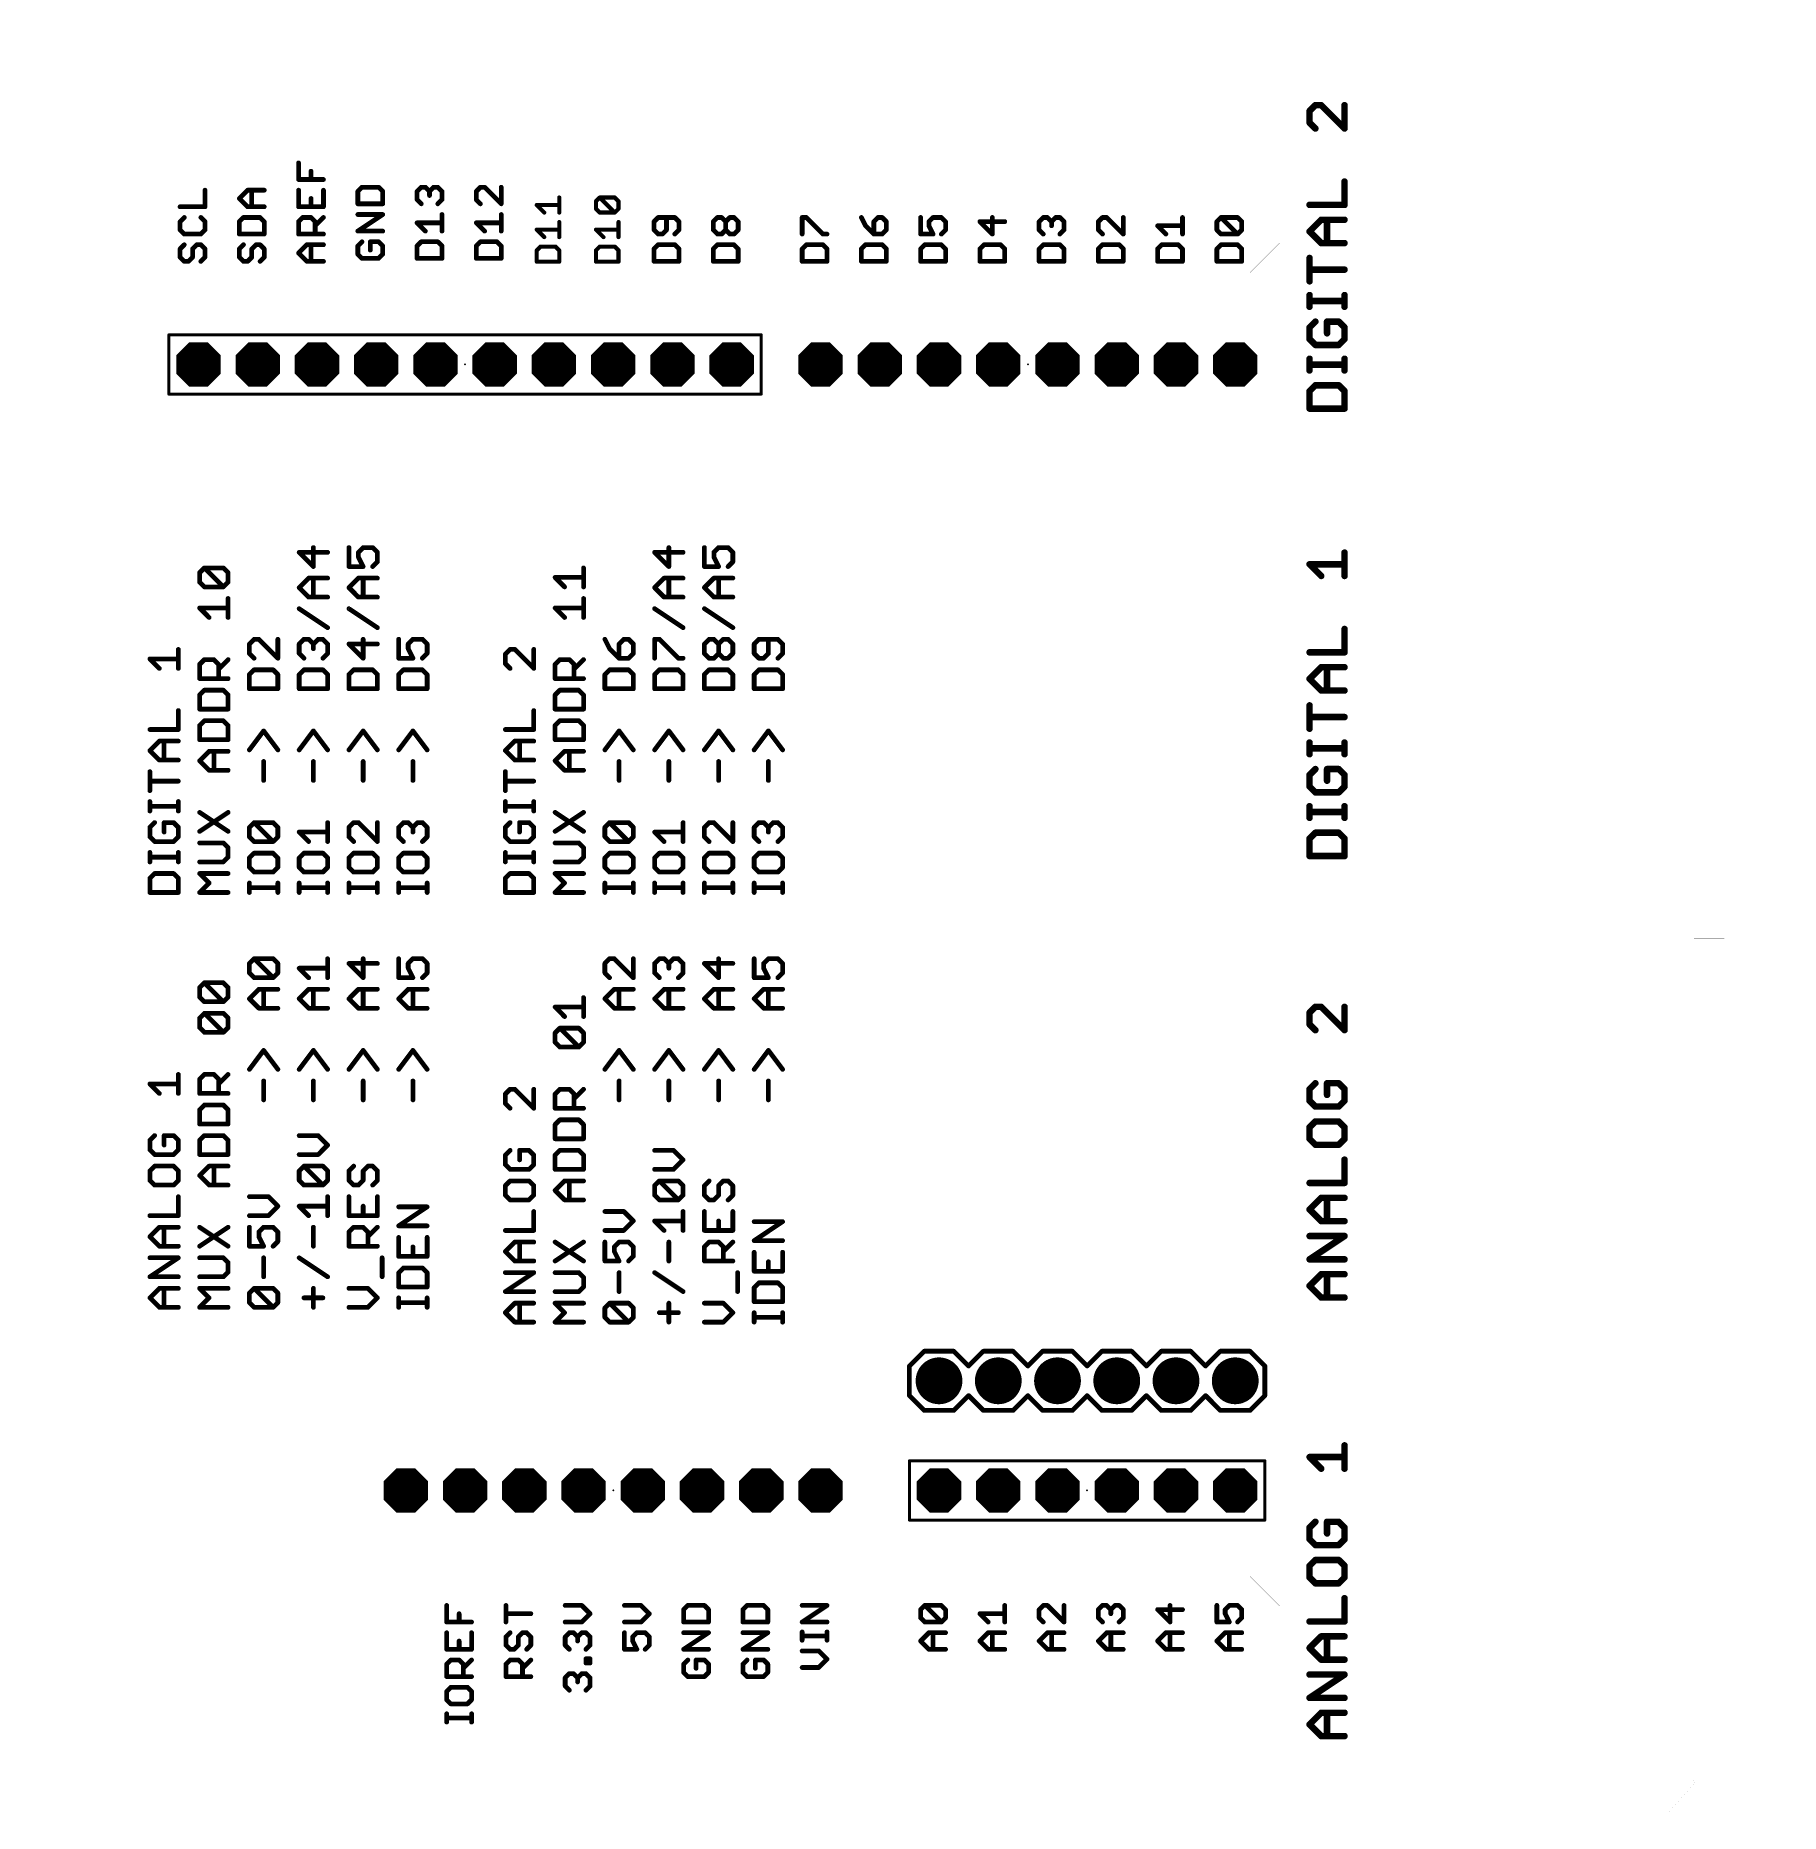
# Model space of a CAD drawing. Extents: x 66.3 to 141.1, y 15.2 to 91.4.
import ezdxf

# ---------------------------------------------------------------- set-up
doc = ezdxf.new("R2010")
doc.units = 0
for name, color, linetype in [('17', 110, 'CONTINUOUS'), ('21', 253, 'CONTINUOUS'), ('23', 53, 'CONTINUOUS'), ('25', 253, 'CONTINUOUS'), ('29', 253, 'CONTINUOUS'), ('30', 253, 'CONTINUOUS'), ('44', 253, 'CONTINUOUS'), ('49', 253, 'CONTINUOUS'), ('50', 253, 'CONTINUOUS'), ('51', 253, 'CONTINUOUS')]:
    doc.layers.add(name, color=color, linetype=linetype)

# ---------------------------------------------------------------- blocks, each defined once
blk = doc.blocks.new('RECT')
blk.add_solid([(-0.5, -0.5), (0.5, -0.5), (-0.5, 0.5), (0.5, 0.5)])
blk = doc.blocks.new('OCTAGONP')
at = {"const_width": 0.5}
blk.add_lwpolyline([(-0.25, -0.1036), (-0.25, 0.1036), (-0.1036, 0.25), (0.1036, 0.25), (0.25, 0.1036), (0.25, -0.1036), (0.1036, -0.25), (-0.1036, -0.25), (-0.25, -0.1036), (-0.25, 0.1036)], dxfattribs=at)
blk = doc.blocks.new('ROUNDP')
at = {"const_width": 0.5}
blk.add_lwpolyline([(0, -0.25, 1), (0, 0.25, 1), (0, -0.25)], format="xyb", dxfattribs=at)

msp = doc.modelspace()

# ---------------------------------------------------------------- linework, layer by layer
at = {"layer": '21'}
for points, const_width in [([(121.1654, 88.4564), (120.9154, 88.2065)], 0.2794), ([(121.4154, 88.4564), (121.1654, 88.4564)], 0.2794), ([(122.4153, 87.4565), (121.4154, 88.4564)], 0.2794), ([(122.4153, 88.4564), (122.4153, 87.4565)], 0.2794), ([(120.9154, 88.2065), (120.9154, 87.7065)], 0.2794), ([(120.9154, 87.7065), (121.1654, 87.4565)], 0.2794), ([(73.5584, 84.1014), (73.5584, 84.8132)], 0.2032), ([(122.4153, 84.1822), (122.4153, 85.1821)], 0.2794), ([(72.4907, 84.1014), (73.5584, 84.1014)], 0.2032), ([(120.9154, 84.1822), (122.4153, 84.1822)], 0.2794), ([(72.6686, 83.6438), (72.4907, 83.4659)], 0.2032), ([(72.4907, 83.4659), (72.4907, 83.1099)], 0.2032), ([(72.4907, 83.1099), (72.6686, 82.932)], 0.2032), ([(73.5584, 83.4659), (73.3805, 83.6438)], 0.2032), ([(73.3805, 82.932), (73.5584, 83.1099)], 0.2032), ([(73.5584, 83.1099), (73.5584, 83.4659)], 0.2032), ([(120.9154, 83.045), (121.4154, 83.545)], 0.2794), ([(121.4154, 82.545), (120.9154, 83.045)], 0.2794), ([(121.4154, 83.545), (122.4153, 83.545)], 0.2794), ([(121.6654, 82.545), (121.6654, 83.545)], 0.2794), ([(72.6686, 82.4744), (72.4907, 82.2965)], 0.2032), ([(72.4907, 82.2965), (72.4907, 81.9406)], 0.2032), ([(72.6686, 82.932), (73.3805, 82.932)], 0.2032), ([(73.0245, 82.2965), (73.2025, 82.4744)], 0.2032), ([(73.0245, 81.9406), (73.0245, 82.2965)], 0.2032), ([(73.2025, 82.4744), (73.3805, 82.4744)], 0.2032), ([(73.3805, 82.4744), (73.5584, 82.2965)], 0.2032), ([(73.5584, 82.2965), (73.5584, 81.9406)], 0.2032), ([(122.4153, 82.545), (121.4154, 82.545)], 0.2794), ([(72.4907, 81.9406), (72.6686, 81.7626)], 0.2032), ([(72.6686, 81.7626), (72.8466, 81.7626)], 0.2032), ([(72.8466, 81.7626), (73.0245, 81.9406)], 0.2032), ([(73.5584, 81.9406), (73.3805, 81.7626)], 0.2032), ([(120.9154, 80.9079), (120.9154, 81.9078)], 0.2794), ([(122.4153, 81.4078), (120.9154, 81.4078)], 0.2794), ([(120.9154, 79.8165), (120.9154, 80.3164)], 0.2794), ([(122.4153, 80.0664), (120.9154, 80.0664)], 0.2794), ([(122.4153, 79.8165), (122.4153, 80.3164)], 0.2794), ([(121.1654, 79.1792), (120.9154, 78.9292)], 0.2794), ([(122.1653, 79.1792), (121.6654, 79.1792)], 0.2794), ([(121.6654, 79.1792), (121.6654, 78.6793)], 0.2794), ([(122.4153, 78.9292), (122.1653, 79.1792)], 0.2794), ([(72.009, 76.073), (72.009, 78.613)], 0.127), ([(72.009, 78.613), (97.409, 78.613)], 0.127), ([(97.409, 78.613), (97.409, 76.073)], 0.127), ([(120.9154, 78.9292), (120.9154, 78.4293)], 0.2794), ([(120.9154, 78.4293), (121.1654, 78.1793)], 0.2794), ([(122.1653, 78.1793), (122.4153, 78.4293)], 0.2794), ([(122.4153, 78.4293), (122.4153, 78.9292)], 0.2794), ([(120.9154, 77.0879), (120.9154, 77.5878)], 0.2794), ([(121.1654, 78.1793), (122.1653, 78.1793)], 0.2794), ([(122.4153, 77.0879), (122.4153, 77.5878)], 0.2794), ([(122.4153, 77.3378), (120.9154, 77.3378)], 0.2794), ([(121.1654, 76.4506), (120.9154, 76.2006)], 0.2794), ([(120.9154, 76.2006), (120.9154, 75.4507)], 0.2794), ([(122.1653, 76.4506), (121.1654, 76.4506)], 0.2794), ([(122.4153, 76.2006), (122.1653, 76.4506)], 0.2794), ([(122.4153, 75.4507), (122.4153, 76.2006)], 0.2794), ([(97.409, 76.073), (72.009, 76.073)], 0.127), ([(120.9154, 75.4507), (122.4153, 75.4507)], 0.2794), ([(122.4153, 68.2795), (122.4153, 69.2794)], 0.2794), ([(121.4154, 68.2795), (120.9154, 68.7795)], 0.2794), ([(120.9154, 68.7795), (122.4153, 68.7795)], 0.2794), ([(122.4153, 65.0052), (122.4153, 66.0051)], 0.2794), ([(120.9154, 65.0052), (122.4153, 65.0052)], 0.2794), ([(120.9154, 63.868), (121.4154, 64.368)], 0.2794), ([(121.4154, 64.368), (122.4153, 64.368)], 0.2794), ([(121.6654, 63.368), (121.6654, 64.368)], 0.2794), ([(121.4154, 63.368), (120.9154, 63.868)], 0.2794), ([(122.4153, 63.368), (121.4154, 63.368)], 0.2794), ([(120.9154, 61.7309), (120.9154, 62.7308)], 0.2794), ([(122.4153, 62.2308), (120.9154, 62.2308)], 0.2794), ([(120.9154, 60.6395), (120.9154, 61.1394)], 0.2794), ([(122.4153, 60.8894), (120.9154, 60.8894)], 0.2794), ([(122.4153, 60.6395), (122.4153, 61.1394)], 0.2794), ([(121.1654, 60.0022), (120.9154, 59.7522)], 0.2794), ([(120.9154, 59.7522), (120.9154, 59.2523)], 0.2794), ([(122.1653, 60.0022), (121.6654, 60.0022)], 0.2794), ([(121.6654, 60.0022), (121.6654, 59.5023)], 0.2794), ([(122.4153, 59.7522), (122.1653, 60.0022)], 0.2794), ([(122.4153, 59.2523), (122.4153, 59.7522)], 0.2794), ([(120.9154, 59.2523), (121.1654, 59.0023)], 0.2794), ([(121.1654, 59.0023), (122.1653, 59.0023)], 0.2794), ([(122.1653, 59.0023), (122.4153, 59.2523)], 0.2794), ([(120.9154, 57.9109), (120.9154, 58.4108)], 0.2794), ([(122.4153, 58.1608), (120.9154, 58.1608)], 0.2794), ([(122.4153, 57.9109), (122.4153, 58.4108)], 0.2794), ([(121.1654, 57.2736), (120.9154, 57.0236)], 0.2794), ([(120.9154, 57.0236), (120.9154, 56.2737)], 0.2794), ([(122.1653, 57.2736), (121.1654, 57.2736)], 0.2794), ([(122.4153, 57.0236), (122.1653, 57.2736)], 0.2794), ([(122.4153, 56.2737), (122.4153, 57.0236)], 0.2794), ([(120.9154, 56.2737), (122.4153, 56.2737)], 0.2794), ([(75.4624, 51.6706), (75.6657, 51.874)], 0.2032), ([(75.6657, 51.874), (76.4792, 51.874)], 0.2032), ([(76.4792, 51.0605), (75.6657, 51.874)], 0.2032), ([(76.4792, 51.874), (76.6826, 51.6706)], 0.2032), ([(78.8162, 51.0605), (78.8162, 51.874)], 0.2032), ([(80.3397, 51.0605), (80.3397, 51.874)], 0.2032), ([(81.8632, 51.874), (81.8632, 51.0605)], 0.2032), ([(82.2699, 51.6706), (82.4733, 51.874)], 0.2032), ([(82.4733, 51.874), (82.88, 51.874)], 0.2032), ([(82.88, 51.874), (83.0834, 51.6706)], 0.2032), ([(75.4624, 51.2639), (75.4624, 51.6706)], 0.2032), ([(75.6657, 51.0605), (75.4624, 51.2639)], 0.2032), ([(76.4792, 51.0605), (75.6657, 51.0605)], 0.2032), ([(76.6826, 51.2639), (76.4792, 51.0605)], 0.2032), ([(76.6826, 51.6706), (76.6826, 51.2639)], 0.2032), ([(78.0027, 51.0605), (77.596, 51.4672)], 0.2032), ([(77.596, 51.4672), (78.8162, 51.4672)], 0.2032), ([(80.9498, 51.6706), (79.7296, 51.6706)], 0.2032), ([(79.7296, 51.6706), (80.3397, 51.0605)], 0.2032), ([(81.8632, 51.0605), (82.4733, 51.0605)], 0.2032), ([(82.2699, 51.4672), (82.2699, 51.6706)], 0.2032), ([(82.4733, 51.0605), (82.2699, 51.4672)], 0.2032), ([(83.0834, 51.2639), (82.88, 51.0605)], 0.2032), ([(83.0834, 51.6706), (83.0834, 51.2639)], 0.2032), ([(75.4624, 50.1575), (75.8691, 50.5643)], 0.2032), ([(75.8691, 50.5643), (76.6826, 50.5643)], 0.2032), ([(76.0725, 49.7508), (76.0725, 50.5643)], 0.2032), ([(77.596, 50.1575), (78.0027, 50.5643)], 0.2032), ([(78.0027, 50.5643), (78.8162, 50.5643)], 0.2032), ([(78.2061, 49.7508), (78.2061, 50.5643)], 0.2032), ([(79.7296, 50.1575), (80.1363, 50.5643)], 0.2032), ([(80.1363, 50.5643), (80.9498, 50.5643)], 0.2032), ([(80.3397, 49.7508), (80.3397, 50.5643)], 0.2032), ([(81.8632, 50.1575), (82.2699, 50.5643)], 0.2032), ([(82.2699, 50.5643), (83.0834, 50.5643)], 0.2032), ([(82.4733, 49.7508), (82.4733, 50.5643)], 0.2032), ([(75.8691, 49.7508), (75.4624, 50.1575)], 0.2032), ([(76.6826, 49.7508), (75.8691, 49.7508)], 0.2032), ([(78.0027, 49.7508), (77.596, 50.1575)], 0.2032), ([(78.8162, 49.7508), (78.0027, 49.7508)], 0.2032), ([(80.1363, 49.7508), (79.7296, 50.1575)], 0.2032), ([(80.9498, 49.7508), (80.1363, 49.7508)], 0.2032), ([(82.2699, 49.7508), (81.8632, 50.1575)], 0.2032), ([(83.0834, 49.7508), (82.2699, 49.7508)], 0.2032), ([(121.1654, 49.8107), (120.9154, 49.5607)], 0.2794), ([(120.9154, 49.5607), (120.9154, 49.0608)], 0.2794), ([(121.4154, 49.8107), (121.1654, 49.8107)], 0.2794), ([(122.4153, 48.8108), (121.4154, 49.8107)], 0.2794), ([(122.4153, 49.8107), (122.4153, 48.8108)], 0.2794), ([(120.9154, 49.0608), (121.1654, 48.8108)], 0.2794), ([(75.4624, 47.1313), (76.0725, 47.9448)], 0.2032), ([(76.0725, 47.9448), (76.6826, 47.1313)], 0.2032), ([(77.596, 47.1313), (78.2061, 47.9448)], 0.2032), ([(78.2061, 47.9448), (78.8162, 47.1313)], 0.2032), ([(79.7296, 47.1313), (80.3397, 47.9448)], 0.2032), ([(80.3397, 47.9448), (80.9498, 47.1313)], 0.2032), ([(81.8632, 47.1313), (82.4733, 47.9448)], 0.2032), ([(82.4733, 47.9448), (83.0834, 47.1313)], 0.2032), ([(76.0725, 45.8216), (76.0725, 46.6351)], 0.2032), ([(78.2061, 45.8216), (78.2061, 46.6351)], 0.2032), ([(80.3397, 45.8216), (80.3397, 46.6351)], 0.2032), ([(82.4733, 45.8216), (82.4733, 46.6351)], 0.2032), ([(121.1654, 46.5364), (120.9154, 46.2864)], 0.2794), ([(122.1653, 46.5364), (121.6654, 46.5364)], 0.2794), ([(121.6654, 46.5364), (121.6654, 46.0364)], 0.2794), ([(122.4153, 46.2864), (122.1653, 46.5364)], 0.2794), ([(120.9154, 46.2864), (120.9154, 45.7865)], 0.2794), ([(120.9154, 45.7865), (121.1654, 45.5365)], 0.2794), ([(122.1653, 45.5365), (122.4153, 45.7865)], 0.2794), ([(122.4153, 45.7865), (122.4153, 46.2864)], 0.2794), ([(121.1654, 44.8992), (120.9154, 44.6493)], 0.2794), ([(121.1654, 45.5365), (122.1653, 45.5365)], 0.2794), ([(122.1653, 44.8992), (121.1654, 44.8992)], 0.2794), ([(122.4153, 44.6493), (122.1653, 44.8992)], 0.2794), ([(120.9154, 44.6493), (120.9154, 44.1493)], 0.2794), ([(120.9154, 44.1493), (121.1654, 43.8993)], 0.2794), ([(122.1653, 43.8993), (122.4153, 44.1493)], 0.2794), ([(122.4153, 44.1493), (122.4153, 44.6493)], 0.2794), ([(121.1654, 43.8993), (122.1653, 43.8993)], 0.2794), ([(122.4153, 42.2622), (122.4153, 43.2621)], 0.2794), ([(120.9154, 42.2622), (122.4153, 42.2622)], 0.2794), ([(120.9154, 41.125), (121.4154, 41.6249)], 0.2794), ([(121.4154, 40.625), (120.9154, 41.125)], 0.2794), ([(121.4154, 41.6249), (122.4153, 41.6249)], 0.2794), ([(121.6654, 40.625), (121.6654, 41.6249)], 0.2794), ([(122.4153, 40.625), (121.4154, 40.625)], 0.2794), ([(120.9154, 38.9879), (122.4153, 39.9878)], 0.2794), ([(122.4153, 39.9878), (120.9154, 39.9878)], 0.2794), ([(122.4153, 38.9879), (120.9154, 38.9879)], 0.2794), ([(120.9154, 37.8507), (121.4154, 38.3506)], 0.2794), ([(121.4154, 38.3506), (122.4153, 38.3506)], 0.2794), ([(121.6654, 37.3507), (121.6654, 38.3506)], 0.2794), ([(121.4154, 37.3507), (120.9154, 37.8507)], 0.2794), ([(122.4153, 37.3507), (121.4154, 37.3507)], 0.2794), ([(104.394, 35.052), (103.759, 34.417)], 0.2032), ([(104.394, 35.052), (105.664, 35.052)], 0.2032), ([(105.664, 35.052), (106.299, 34.417)], 0.2032), ([(106.299, 34.417), (106.934, 35.052)], 0.2032), ([(106.934, 35.052), (108.204, 35.052)], 0.2032), ([(108.204, 35.052), (108.839, 34.417)], 0.2032), ([(108.839, 34.417), (109.474, 35.052)], 0.2032), ([(109.474, 35.052), (110.744, 35.052)], 0.2032), ([(110.744, 35.052), (111.379, 34.417)], 0.2032), ([(112.014, 35.052), (111.379, 34.417)], 0.2032), ([(112.014, 35.052), (113.284, 35.052)], 0.2032), ([(113.284, 35.052), (113.919, 34.417)], 0.2032), ([(113.919, 34.417), (114.554, 35.052)], 0.2032), ([(114.554, 35.052), (115.824, 35.052)], 0.2032), ([(115.824, 35.052), (116.459, 34.417)], 0.2032), ([(116.459, 34.417), (117.094, 35.052)], 0.2032), ([(117.094, 35.052), (118.364, 35.052)], 0.2032), ([(118.364, 35.052), (118.999, 34.417)], 0.2032), ([(103.759, 34.417), (103.759, 33.147)], 0.2032), ([(118.999, 34.417), (118.999, 33.147)], 0.2032), ([(103.759, 33.147), (104.394, 32.512)], 0.2032), ([(106.299, 33.147), (105.664, 32.512)], 0.2032), ([(106.934, 32.512), (106.299, 33.147)], 0.2032), ([(108.839, 33.147), (108.204, 32.512)], 0.2032), ([(109.474, 32.512), (108.839, 33.147)], 0.2032), ([(111.379, 33.147), (110.744, 32.512)], 0.2032), ([(111.379, 33.147), (112.014, 32.512)], 0.2032), ([(113.919, 33.147), (113.284, 32.512)], 0.2032), ([(114.554, 32.512), (113.919, 33.147)], 0.2032), ([(116.459, 33.147), (115.824, 32.512)], 0.2032), ([(117.094, 32.512), (116.459, 33.147)], 0.2032), ([(118.999, 33.147), (118.364, 32.512)], 0.2032), ([(105.664, 32.512), (104.394, 32.512)], 0.2032), ([(108.204, 32.512), (106.934, 32.512)], 0.2032), ([(110.744, 32.512), (109.474, 32.512)], 0.2032), ([(113.284, 32.512), (112.014, 32.512)], 0.2032), ([(115.824, 32.512), (114.554, 32.512)], 0.2032), ([(118.364, 32.512), (117.094, 32.512)], 0.2032), ([(121.4154, 30.0148), (120.9154, 30.5148)], 0.2794), ([(120.9154, 30.5148), (122.4153, 30.5148)], 0.2794), ([(122.4153, 30.0148), (122.4153, 31.0147)], 0.2794), ([(103.759, 30.353), (118.999, 30.353)], 0.127), ([(103.759, 27.813), (103.759, 30.353)], 0.127), ([(118.999, 30.353), (118.999, 27.813)], 0.127), ([(118.999, 27.813), (103.759, 27.813)], 0.127), ([(121.1654, 27.7404), (120.9154, 27.4904)], 0.2794), ([(120.9154, 27.4904), (120.9154, 26.9905)], 0.2794), ([(122.1653, 27.7404), (121.6654, 27.7404)], 0.2794), ([(121.6654, 27.7404), (121.6654, 27.2404)], 0.2794), ([(122.4153, 27.4904), (122.1653, 27.7404)], 0.2794), ([(122.4153, 26.9905), (122.4153, 27.4904)], 0.2794), ([(120.9154, 26.9905), (121.1654, 26.7405)], 0.2794), ([(121.1654, 26.7405), (122.1653, 26.7405)], 0.2794), ([(122.1653, 26.7405), (122.4153, 26.9905)], 0.2794), ([(121.1654, 26.1032), (120.9154, 25.8533)], 0.2794), ([(120.9154, 25.8533), (120.9154, 25.3533)], 0.2794), ([(122.1653, 26.1032), (121.1654, 26.1032)], 0.2794), ([(122.4153, 25.8533), (122.1653, 26.1032)], 0.2794), ([(122.4153, 25.3533), (122.4153, 25.8533)], 0.2794), ([(120.9154, 25.3533), (121.1654, 25.1033)], 0.2794), ([(121.1654, 25.1033), (122.1653, 25.1033)], 0.2794), ([(122.1653, 25.1033), (122.4153, 25.3533)], 0.2794), ([(122.4153, 23.4662), (122.4153, 24.4661)], 0.2794), ([(83.9207, 23.4432), (83.9207, 24.155)], 0.2032), ([(84.4545, 23.4432), (84.4545, 23.7991)], 0.2032), ([(86.4607, 23.4432), (86.4607, 24.155)], 0.2032), ([(87.5284, 23.7991), (86.4607, 23.7991)], 0.2032), ([(89.7125, 24.155), (89.0007, 24.155)], 0.2032), ([(90.0684, 23.7991), (89.7125, 24.155)], 0.2032), ([(89.7125, 23.4432), (90.0684, 23.7991)], 0.2032), ([(92.2525, 24.155), (91.5407, 24.155)], 0.2032), ([(92.6084, 23.7991), (92.2525, 24.155)], 0.2032), ([(92.2525, 23.4432), (92.6084, 23.7991)], 0.2032), ([(94.2586, 24.155), (94.0807, 23.9771)], 0.2032), ([(94.0807, 23.9771), (94.0807, 23.4432)], 0.2032), ([(94.9704, 24.155), (94.2586, 24.155)], 0.2032), ([(95.1484, 23.9771), (94.9704, 24.155)], 0.2032), ([(95.1484, 23.4432), (95.1484, 23.9771)], 0.2032), ([(96.7986, 24.155), (96.6207, 23.9771)], 0.2032), ([(96.6207, 23.9771), (96.6207, 23.4432)], 0.2032), ([(97.5105, 24.155), (96.7986, 24.155)], 0.2032), ([(97.6884, 23.9771), (97.5105, 24.155)], 0.2032), ([(97.6884, 23.4432), (97.6884, 23.9771)], 0.2032), ([(99.1607, 23.4432), (100.2284, 24.155)], 0.2032), ([(100.2284, 24.155), (99.1607, 24.155)], 0.2032), ([(104.2407, 23.9771), (104.4186, 24.155)], 0.2032), ([(104.2407, 23.6212), (104.2407, 23.9771)], 0.2032), ([(104.4186, 23.4432), (104.2407, 23.6212)], 0.2032), ([(104.4186, 24.155), (105.1305, 24.155)], 0.2032), ([(105.1305, 23.4432), (104.4186, 24.155)], 0.2032), ([(105.1305, 24.155), (105.3084, 23.9771)], 0.2032), ([(105.3084, 23.6212), (105.1305, 23.4432)], 0.2032), ([(105.3084, 23.9771), (105.3084, 23.6212)], 0.2032), ([(107.1366, 23.4432), (106.7807, 23.7991)], 0.2032), ([(106.7807, 23.7991), (107.8484, 23.7991)], 0.2032), ([(107.8484, 23.4432), (107.8484, 24.155)], 0.2032), ([(109.4986, 24.155), (109.3207, 23.9771)], 0.2032), ([(109.3207, 23.9771), (109.3207, 23.6212)], 0.2032), ([(109.3207, 23.6212), (109.4986, 23.4432)], 0.2032), ([(109.6766, 24.155), (109.4986, 24.155)], 0.2032), ([(110.3884, 23.4432), (109.6766, 24.155)], 0.2032), ([(110.3884, 24.155), (110.3884, 23.4432)], 0.2032), ([(111.8607, 23.9771), (112.0386, 24.155)], 0.2032), ([(111.8607, 23.6212), (111.8607, 23.9771)], 0.2032), ([(112.0386, 23.4432), (111.8607, 23.6212)], 0.2032), ([(112.0386, 24.155), (112.2166, 24.155)], 0.2032), ([(112.2166, 24.155), (112.3945, 23.9771)], 0.2032), ([(112.3945, 23.9771), (112.5725, 24.155)], 0.2032), ([(112.3945, 23.9771), (112.3945, 23.7991)], 0.2032), ([(112.5725, 24.155), (112.7505, 24.155)], 0.2032), ([(112.7505, 24.155), (112.9284, 23.9771)], 0.2032), ([(112.9284, 23.6212), (112.7505, 23.4432)], 0.2032), ([(112.9284, 23.9771), (112.9284, 23.6212)], 0.2032), ([(115.4684, 23.9771), (114.4007, 23.9771)], 0.2032), ([(114.4007, 23.9771), (114.9345, 23.4432)], 0.2032), ([(114.9345, 23.4432), (114.9345, 24.155)], 0.2032), ([(116.9407, 24.155), (116.9407, 23.4432)], 0.2032), ([(117.2966, 23.9771), (117.4745, 24.155)], 0.2032), ([(117.2966, 23.7991), (117.2966, 23.9771)], 0.2032), ([(117.4745, 23.4432), (117.2966, 23.7991)], 0.2032), ([(117.4745, 24.155), (117.8304, 24.155)], 0.2032), ([(117.8304, 24.155), (118.0084, 23.9771)], 0.2032), ([(118.0084, 23.6212), (117.8304, 23.4432)], 0.2032), ([(118.0084, 23.9771), (118.0084, 23.6212)], 0.2032), ([(84.9884, 23.4432), (83.9207, 23.4432)], 0.2032), ([(83.9207, 22.9856), (83.9207, 22.2738)], 0.2032), ([(84.9884, 22.2738), (84.9884, 22.9856)], 0.2032), ([(86.6386, 22.9856), (86.4607, 22.8077)], 0.2032), ([(86.4607, 22.8077), (86.4607, 22.4518)], 0.2032), ([(86.9945, 22.8077), (87.1725, 22.9856)], 0.2032), ([(86.9945, 22.4518), (86.9945, 22.8077)], 0.2032), ([(87.1725, 22.9856), (87.3505, 22.9856)], 0.2032), ([(87.3505, 22.9856), (87.5284, 22.8077)], 0.2032), ([(87.5284, 22.8077), (87.5284, 22.4518)], 0.2032), ([(89.0007, 23.4432), (89.7125, 23.4432)], 0.2032), ([(89.0007, 22.8077), (89.1786, 22.9856)], 0.2032), ([(89.0007, 22.4517), (89.0007, 22.8077)], 0.2032), ([(89.1786, 22.9856), (89.3566, 22.9856)], 0.2032), ([(89.3566, 22.9856), (89.5345, 22.8077)], 0.2032), ([(89.5345, 22.8077), (89.7125, 22.9856)], 0.2032), ([(89.5345, 22.8077), (89.5345, 22.6297)], 0.2032), ([(89.7125, 22.9856), (89.8905, 22.9856)], 0.2032), ([(89.8905, 22.9856), (90.0684, 22.8077)], 0.2032), ([(90.0684, 22.8077), (90.0684, 22.4517)], 0.2032), ([(91.5407, 23.4432), (92.2525, 23.4432)], 0.2032), ([(91.5407, 22.9856), (91.5407, 22.2738)], 0.2032), ([(91.8966, 22.8077), (92.0745, 22.9856)], 0.2032), ([(91.8966, 22.6297), (91.8966, 22.8077)], 0.2032), ([(92.0745, 22.9856), (92.4305, 22.9856)], 0.2032), ([(92.4305, 22.9856), (92.6084, 22.8077)], 0.2032), ([(92.6084, 22.8077), (92.6084, 22.4518)], 0.2032), ([(94.0807, 23.4432), (95.1484, 23.4432)], 0.2032), ([(94.0807, 22.2738), (95.1484, 22.9856)], 0.2032), ([(95.1484, 22.9856), (94.0807, 22.9856)], 0.2032), ([(96.6207, 23.4432), (97.6884, 23.4432)], 0.2032), ([(96.6207, 22.2738), (97.6884, 22.9856)], 0.2032), ([(97.6884, 22.9856), (96.6207, 22.9856)], 0.2032), ([(100.2284, 23.4432), (99.1607, 23.4432)], 0.2032), ([(99.1607, 22.6636), (99.1607, 23.0195)], 0.2032), ([(100.2284, 22.8416), (99.1607, 22.8416)], 0.2032), ([(100.2284, 22.6636), (100.2284, 23.0195)], 0.2032), ([(104.2407, 22.6297), (104.5966, 22.9856)], 0.2032), ([(105.1305, 23.4432), (104.4186, 23.4432)], 0.2032), ([(104.5966, 22.9856), (105.3084, 22.9856)], 0.2032), ([(104.7745, 22.2738), (104.7745, 22.9856)], 0.2032), ([(106.7807, 22.6297), (107.1366, 22.9856)], 0.2032), ([(107.1366, 22.9856), (107.8484, 22.9856)], 0.2032), ([(107.3145, 22.2738), (107.3145, 22.9856)], 0.2032), ([(109.3207, 22.6297), (109.6766, 22.9856)], 0.2032), ([(109.6766, 22.9856), (110.3884, 22.9856)], 0.2032), ([(109.8545, 22.2738), (109.8545, 22.9856)], 0.2032), ([(111.8607, 22.6297), (112.2166, 22.9856)], 0.2032), ([(112.2166, 22.9856), (112.9284, 22.9856)], 0.2032), ([(112.3945, 22.2738), (112.3945, 22.9856)], 0.2032), ([(114.4007, 22.6297), (114.7566, 22.9856)], 0.2032), ([(114.7566, 22.9856), (115.4684, 22.9856)], 0.2032), ([(114.9345, 22.2738), (114.9345, 22.9856)], 0.2032), ([(116.9407, 23.4432), (117.4745, 23.4432)], 0.2032), ([(116.9407, 22.6297), (117.2966, 22.9856)], 0.2032), ([(117.2966, 22.9856), (118.0084, 22.9856)], 0.2032), ([(117.4745, 22.2738), (117.4745, 22.9856)], 0.2032), ([(120.9154, 23.4662), (122.4153, 23.4662)], 0.2794), ([(120.9154, 22.329), (121.4154, 22.8289)], 0.2794), ([(121.4154, 22.8289), (122.4153, 22.8289)], 0.2794), ([(121.6654, 21.829), (121.6654, 22.8289)], 0.2794), ([(83.9207, 22.2738), (84.9884, 22.2738)], 0.2032), ([(84.4545, 22.2738), (84.4545, 22.6297)], 0.2032), ([(86.4607, 22.4518), (86.6386, 22.2738)], 0.2032), ([(86.6386, 22.2738), (86.8166, 22.2738)], 0.2032), ([(86.8166, 22.2738), (86.9945, 22.4518)], 0.2032), ([(87.5284, 22.4518), (87.3505, 22.2738)], 0.2032), ([(89.1786, 22.2738), (89.0007, 22.4517)], 0.2032), ([(90.0684, 22.4517), (89.8905, 22.2738)], 0.2032), ([(91.5407, 22.2738), (92.0745, 22.2738)], 0.2032), ([(92.0745, 22.2738), (91.8966, 22.6297)], 0.2032), ([(92.6084, 22.4518), (92.4305, 22.2738)], 0.2032), ([(95.1484, 22.2738), (94.0807, 22.2738)], 0.2032), ([(97.6884, 22.2738), (96.6207, 22.2738)], 0.2032), ([(99.8725, 22.206), (99.1607, 22.206)], 0.2032), ([(100.2284, 21.8501), (99.8725, 22.206)], 0.2032), ([(104.5966, 22.2738), (104.2407, 22.6297)], 0.2032), ([(105.3084, 22.2738), (104.5966, 22.2738)], 0.2032), ([(107.1366, 22.2738), (106.7807, 22.6297)], 0.2032), ([(107.8484, 22.2738), (107.1366, 22.2738)], 0.2032), ([(109.6766, 22.2738), (109.3207, 22.6297)], 0.2032), ([(110.3884, 22.2738), (109.6766, 22.2738)], 0.2032), ([(112.2166, 22.2738), (111.8607, 22.6297)], 0.2032), ([(112.9284, 22.2738), (112.2166, 22.2738)], 0.2032), ([(114.7566, 22.2738), (114.4007, 22.6297)], 0.2032), ([(115.4684, 22.2738), (114.7566, 22.2738)], 0.2032), ([(117.2966, 22.2738), (116.9407, 22.6297)], 0.2032), ([(118.0084, 22.2738), (117.2966, 22.2738)], 0.2032), ([(121.4154, 21.829), (120.9154, 22.329)], 0.2794), ([(83.9207, 21.6383), (84.0986, 21.8162)], 0.2032), ([(83.9207, 21.1044), (83.9207, 21.6383)], 0.2032), ([(84.0986, 21.8162), (84.4545, 21.8162)], 0.2032), ([(84.4545, 21.8162), (84.6325, 21.6383)], 0.2032), ([(84.6325, 21.4603), (84.9884, 21.8162)], 0.2032), ([(84.6325, 21.6383), (84.6325, 21.1044)], 0.2032), ([(86.4607, 21.6383), (86.6386, 21.8162)], 0.2032), ([(86.4607, 21.1044), (86.4607, 21.6383)], 0.2032), ([(86.6386, 21.8162), (86.9945, 21.8162)], 0.2032), ([(86.9945, 21.8162), (87.1725, 21.6383)], 0.2032), ([(87.1725, 21.4603), (87.5284, 21.8162)], 0.2032), ([(87.1725, 21.6383), (87.1725, 21.1044)], 0.2032), ([(89.8905, 21.6891), (89.8905, 21.8671)], 0.2032), ([(89.8905, 21.8671), (90.0684, 21.8671)], 0.2032), ([(90.0684, 21.6891), (89.8905, 21.6891)], 0.2032), ([(90.0684, 21.8671), (90.0684, 21.6891)], 0.2032), ([(94.2586, 21.8162), (94.0807, 21.6383)], 0.2032), ([(94.0807, 21.6383), (94.0807, 21.2824)], 0.2032), ([(94.0807, 21.2824), (94.2586, 21.1044)], 0.2032), ([(94.9704, 21.8162), (94.6145, 21.8162)], 0.2032), ([(94.6145, 21.8162), (94.6145, 21.4603)], 0.2032), ([(95.1484, 21.6383), (94.9704, 21.8162)], 0.2032), ([(94.9704, 21.1044), (95.1484, 21.2824)], 0.2032), ([(95.1484, 21.2824), (95.1484, 21.6383)], 0.2032), ([(96.7986, 21.8162), (96.6207, 21.6383)], 0.2032), ([(96.6207, 21.6383), (96.6207, 21.2824)], 0.2032), ([(96.6207, 21.2824), (96.7986, 21.1044)], 0.2032), ([(97.5105, 21.8162), (97.1545, 21.8162)], 0.2032), ([(97.1545, 21.8162), (97.1545, 21.4603)], 0.2032), ([(97.6884, 21.6383), (97.5105, 21.8162)], 0.2032), ([(97.5105, 21.1044), (97.6884, 21.2824)], 0.2032), ([(97.6884, 21.2824), (97.6884, 21.6383)], 0.2032), ([(99.1607, 21.4942), (99.8725, 21.4942)], 0.2032), ([(99.8725, 21.4942), (100.2284, 21.8501)], 0.2032), ([(122.4153, 21.829), (121.4154, 21.829)], 0.2794), ([(84.9884, 21.1044), (83.9207, 21.1044)], 0.2032), ([(84.0986, 20.6468), (83.9207, 20.4689)], 0.2032), ([(84.8105, 20.6468), (84.0986, 20.6468)], 0.2032), ([(84.9884, 20.4689), (84.8105, 20.6468)], 0.2032), ([(87.5284, 21.1044), (86.4607, 21.1044)], 0.2032), ([(89.0007, 21.0536), (89.1786, 21.2315)], 0.2032), ([(89.0007, 20.6977), (89.0007, 21.0536)], 0.2032), ([(89.1786, 20.5197), (89.0007, 20.6977)], 0.2032), ([(89.1786, 21.2315), (89.3566, 21.2315)], 0.2032), ([(89.3566, 21.2315), (89.5345, 21.0536)], 0.2032), ([(89.5345, 21.0536), (89.7125, 21.2315)], 0.2032), ([(89.5345, 21.0536), (89.5345, 20.8756)], 0.2032), ([(89.7125, 21.2315), (89.8905, 21.2315)], 0.2032), ([(89.8905, 21.2315), (90.0684, 21.0536)], 0.2032), ([(90.0684, 20.6977), (89.8905, 20.5197)], 0.2032), ([(90.0684, 21.0536), (90.0684, 20.6977)], 0.2032), ([(94.2586, 21.1044), (94.9704, 21.1044)], 0.2032), ([(96.7986, 21.1044), (97.5105, 21.1044)], 0.2032), ([(120.9154, 20.1919), (122.4153, 21.1918)], 0.2794), ([(122.4153, 21.1918), (120.9154, 21.1918)], 0.2794), ([(83.9207, 20.4689), (83.9207, 20.113)], 0.2032), ([(83.9207, 20.113), (84.0986, 19.935)], 0.2032), ([(84.0986, 19.935), (84.8105, 19.935)], 0.2032), ([(84.8105, 19.935), (84.9884, 20.113)], 0.2032), ([(84.9884, 20.113), (84.9884, 20.4689)], 0.2032), ([(122.4153, 20.1919), (120.9154, 20.1919)], 0.2794), ([(83.9207, 19.1554), (83.9207, 19.5113)], 0.2032), ([(84.9884, 19.3334), (83.9207, 19.3334)], 0.2032), ([(84.9884, 19.1554), (84.9884, 19.5113)], 0.2032), ([(120.9154, 19.0547), (121.4154, 19.5546)], 0.2794), ([(121.4154, 18.5547), (120.9154, 19.0547)], 0.2794), ([(121.4154, 19.5546), (122.4153, 19.5546)], 0.2794), ([(121.6654, 18.5547), (121.6654, 19.5546)], 0.2794), ([(122.4153, 18.5547), (121.4154, 18.5547)], 0.2794)]:
    msp.add_lwpolyline(points, dxfattribs=dict(at, const_width=const_width))
for points, const_width in [([(121.1654, 88.5263, 1), (121.1654, 88.3866)], 0.1397), ([(121.2148, 88.407, 1), (121.116, 88.5058)], 0.1397), ([(121.4648, 88.5058, 1), (121.366, 88.407)], 0.1397), ([(121.4154, 88.3866, 1), (121.4154, 88.5263)], 0.1397), ([(122.4852, 88.4564, 1), (122.3454, 88.4564)], 0.1397), ([(120.9853, 88.2065, 1), (120.8456, 88.2065)], 0.1397), ([(120.866, 88.2558, 1), (120.9648, 88.1571)], 0.1397), ([(120.9648, 87.7559, 1), (120.866, 87.6571)], 0.1397), ([(120.8456, 87.7065, 1), (120.9853, 87.7065)], 0.1397), ([(121.116, 87.4071, 1), (121.2148, 87.5059)], 0.1397), ([(122.3454, 87.4565, 1), (122.4852, 87.4565)], 0.1397), ([(122.3659, 87.4071, 1), (122.4647, 87.5059)], 0.1397), ([(73.6092, 84.8132, 1), (73.5076, 84.8132)], 0.1016), ([(122.4852, 85.1821, 1), (122.3454, 85.1821)], 0.1397), ([(72.4907, 84.1522, 1), (72.4907, 84.0506)], 0.1016), ([(73.5076, 84.1014, 1), (73.6092, 84.1014)], 0.1016), ([(73.5584, 84.0506, 1), (73.5584, 84.1522)], 0.1016), ([(120.9154, 84.2521, 1), (120.9154, 84.1124)], 0.1397), ([(122.3454, 84.1822, 1), (122.4852, 84.1822)], 0.1397), ([(122.4153, 84.1124, 1), (122.4153, 84.2521)], 0.1397), ([(72.5415, 83.4659, 1), (72.4399, 83.4659)], 0.1016), ([(72.4548, 83.5018, 1), (72.5266, 83.4299)], 0.1016), ([(72.5266, 83.1459, 1), (72.4548, 83.074)], 0.1016), ([(72.4399, 83.1099, 1), (72.5415, 83.1099)], 0.1016), ([(72.7046, 83.6079, 1), (72.6327, 83.6797)], 0.1016), ([(73.4164, 83.6797, 1), (73.3445, 83.6079)], 0.1016), ([(73.6092, 83.4659, 1), (73.5076, 83.4659)], 0.1016), ([(73.5076, 83.1099, 1), (73.6092, 83.1099)], 0.1016), ([(73.5225, 83.4299, 1), (73.5943, 83.5018)], 0.1016), ([(73.5943, 83.074, 1), (73.5225, 83.1459)], 0.1016), ([(120.9648, 83.0944, 1), (120.866, 82.9956)], 0.1397), ([(120.866, 83.0944, 1), (120.9648, 82.9956)], 0.1397), ([(121.4154, 83.6148, 1), (121.4154, 83.4751)], 0.1397), ([(121.4648, 83.4956, 1), (121.366, 83.5944)], 0.1397), ([(121.7352, 83.545, 1), (121.5955, 83.545)], 0.1397), ([(122.4153, 83.4751, 1), (122.4153, 83.6148)], 0.1397), ([(72.5415, 82.2965, 1), (72.4399, 82.2965)], 0.1016), ([(72.4548, 82.3324, 1), (72.5266, 82.2605)], 0.1016), ([(72.6686, 82.9828, 1), (72.6686, 82.8812)], 0.1016), ([(72.6327, 82.8961, 1), (72.7046, 82.9679)], 0.1016), ([(72.7046, 82.4385, 1), (72.6327, 82.5103)], 0.1016), ([(73.0753, 82.2965, 1), (72.9737, 82.2965)], 0.1016), ([(72.9886, 82.3324, 1), (73.0605, 82.2605)], 0.1016), ([(73.2025, 82.5252, 1), (73.2025, 82.4236)], 0.1016), ([(73.2384, 82.4385, 1), (73.1666, 82.5103)], 0.1016), ([(73.3445, 82.9679, 1), (73.4164, 82.8961)], 0.1016), ([(73.4164, 82.5103, 1), (73.3445, 82.4385)], 0.1016), ([(73.3805, 82.8812, 1), (73.3805, 82.9828)], 0.1016), ([(73.3805, 82.4236, 1), (73.3805, 82.5252)], 0.1016), ([(73.6092, 82.2965, 1), (73.5076, 82.2965)], 0.1016), ([(73.5225, 82.2605, 1), (73.5943, 82.3324)], 0.1016), ([(121.4154, 82.6149, 1), (121.4154, 82.4752)], 0.1397), ([(121.366, 82.4957, 1), (121.4648, 82.5944)], 0.1397), ([(121.5955, 82.545, 1), (121.7352, 82.545)], 0.1397), ([(122.4153, 82.4752, 1), (122.4153, 82.6149)], 0.1397), ([(72.5266, 81.9765, 1), (72.4548, 81.9046)], 0.1016), ([(72.4399, 81.9406, 1), (72.5415, 81.9406)], 0.1016), ([(72.6686, 81.8134, 1), (72.6686, 81.7118)], 0.1016), ([(72.6327, 81.7267, 1), (72.7046, 81.7985)], 0.1016), ([(72.8107, 81.7985, 1), (72.8825, 81.7267)], 0.1016), ([(72.8466, 81.7118, 1), (72.8466, 81.8134)], 0.1016), ([(72.9737, 81.9406, 1), (73.0753, 81.9406)], 0.1016), ([(73.0605, 81.9046, 1), (72.9886, 81.9765)], 0.1016), ([(73.3445, 81.7985, 1), (73.4164, 81.7267)], 0.1016), ([(73.5076, 81.9406, 1), (73.6092, 81.9406)], 0.1016), ([(73.5943, 81.9046, 1), (73.5225, 81.9765)], 0.1016), ([(120.9853, 81.9078, 1), (120.8456, 81.9078)], 0.1397), ([(120.9154, 81.4777, 1), (120.9154, 81.338)], 0.1397), ([(122.4153, 81.338, 1), (122.4153, 81.4777)], 0.1397), ([(120.8456, 80.9079, 1), (120.9853, 80.9079)], 0.1397), ([(120.9853, 80.3164, 1), (120.8456, 80.3164)], 0.1397), ([(120.9154, 80.1363, 1), (120.9154, 79.9966)], 0.1397), ([(122.4852, 80.3164, 1), (122.3454, 80.3164)], 0.1397), ([(122.4153, 79.9966, 1), (122.4153, 80.1363)], 0.1397), ([(120.8456, 79.8165, 1), (120.9853, 79.8165)], 0.1397), ([(121.2148, 79.1298, 1), (121.116, 79.2286)], 0.1397), ([(121.7352, 79.1792, 1), (121.5955, 79.1792)], 0.1397), ([(121.6654, 79.2491, 1), (121.6654, 79.1094)], 0.1397), ([(122.2147, 79.2286, 1), (122.1159, 79.1298)], 0.1397), ([(122.1653, 79.1094, 1), (122.1653, 79.2491)], 0.1397), ([(122.3454, 79.8165, 1), (122.4852, 79.8165)], 0.1397), ([(72.0408, 78.613, 1), (71.9772, 78.613)], 0.0635), ([(72.009, 78.6448, 1), (72.009, 78.5812)], 0.0635), ([(97.4408, 78.613, 1), (97.3773, 78.613)], 0.0635), ([(97.409, 78.5812, 1), (97.409, 78.6448)], 0.0635), ([(120.9853, 78.9292, 1), (120.8456, 78.9292)], 0.1397), ([(120.866, 78.9786, 1), (120.9648, 78.8798)], 0.1397), ([(120.9648, 78.4787, 1), (120.866, 78.3799)], 0.1397), ([(120.8456, 78.4293, 1), (120.9853, 78.4293)], 0.1397), ([(121.5955, 78.6793, 1), (121.7352, 78.6793)], 0.1397), ([(122.4852, 78.9292, 1), (122.3454, 78.9292)], 0.1397), ([(122.3454, 78.4293, 1), (122.4852, 78.4293)], 0.1397), ([(122.4647, 78.3799, 1), (122.3659, 78.4787)], 0.1397), ([(122.3659, 78.8798, 1), (122.4647, 78.9786)], 0.1397), ([(120.9853, 77.5878, 1), (120.8456, 77.5878)], 0.1397), ([(121.1654, 78.2491, 1), (121.1654, 78.1094)], 0.1397), ([(121.116, 78.1299, 1), (121.2148, 78.2287)], 0.1397), ([(122.1159, 78.2287, 1), (122.2147, 78.1299)], 0.1397), ([(122.1653, 78.1094, 1), (122.1653, 78.2491)], 0.1397), ([(122.4852, 77.5878, 1), (122.3454, 77.5878)], 0.1397), ([(120.9154, 77.4077, 1), (120.9154, 77.268)], 0.1397), ([(120.8456, 77.0879, 1), (120.9853, 77.0879)], 0.1397), ([(122.3454, 77.0879, 1), (122.4852, 77.0879)], 0.1397), ([(122.4153, 77.268, 1), (122.4153, 77.4077)], 0.1397), ([(120.9853, 76.2006, 1), (120.8456, 76.2006)], 0.1397), ([(120.866, 76.25, 1), (120.9648, 76.1512)], 0.1397), ([(121.1654, 76.5205, 1), (121.1654, 76.3808)], 0.1397), ([(121.2148, 76.4012, 1), (121.116, 76.5)], 0.1397), ([(122.2147, 76.5, 1), (122.1159, 76.4012)], 0.1397), ([(122.1653, 76.3808, 1), (122.1653, 76.5205)], 0.1397), ([(122.4852, 76.2006, 1), (122.3454, 76.2006)], 0.1397), ([(122.3659, 76.1512, 1), (122.4647, 76.25)], 0.1397), ([(71.9772, 76.073, 1), (72.0408, 76.073)], 0.0635), ([(72.009, 76.1048, 1), (72.009, 76.0413)], 0.0635), ([(97.3773, 76.073, 1), (97.4408, 76.073)], 0.0635), ([(97.409, 76.0413, 1), (97.409, 76.1048)], 0.0635), ([(120.9154, 75.5206, 1), (120.9154, 75.3808)], 0.1397), ([(120.8456, 75.4507, 1), (120.9853, 75.4507)], 0.1397), ([(122.3454, 75.4507, 1), (122.4852, 75.4507)], 0.1397), ([(122.4153, 75.3808, 1), (122.4153, 75.5206)], 0.1397), ([(122.4852, 69.2794, 1), (122.3454, 69.2794)], 0.1397), ([(120.9648, 68.8289, 1), (120.866, 68.7301)], 0.1397), ([(120.9154, 68.8493, 1), (120.9154, 68.7096)], 0.1397), ([(122.4153, 68.7096, 1), (122.4153, 68.8493)], 0.1397), ([(121.366, 68.2301, 1), (121.4648, 68.3289)], 0.1397), ([(122.3454, 68.2795, 1), (122.4852, 68.2795)], 0.1397), ([(122.4852, 66.0051, 1), (122.3454, 66.0051)], 0.1397), ([(120.9154, 65.0751, 1), (120.9154, 64.9353)], 0.1397), ([(122.3454, 65.0052, 1), (122.4852, 65.0052)], 0.1397), ([(122.4153, 64.9353, 1), (122.4153, 65.0751)], 0.1397), ([(121.4154, 64.4378, 1), (121.4154, 64.2981)], 0.1397), ([(121.4648, 64.3186, 1), (121.366, 64.4174)], 0.1397), ([(121.7352, 64.368, 1), (121.5955, 64.368)], 0.1397), ([(122.4153, 64.2981, 1), (122.4153, 64.4378)], 0.1397), ([(120.9648, 63.9174, 1), (120.866, 63.8186)], 0.1397), ([(120.866, 63.9174, 1), (120.9648, 63.8186)], 0.1397), ([(121.4154, 63.4379, 1), (121.4154, 63.2982)], 0.1397), ([(121.366, 63.3187, 1), (121.4648, 63.4174)], 0.1397), ([(121.5955, 63.368, 1), (121.7352, 63.368)], 0.1397), ([(122.4153, 63.2982, 1), (122.4153, 63.4379)], 0.1397), ([(120.9853, 62.7308, 1), (120.8456, 62.7308)], 0.1397), ([(120.9154, 62.3007, 1), (120.9154, 62.161)], 0.1397), ([(120.8456, 61.7309, 1), (120.9853, 61.7309)], 0.1397), ([(122.4153, 62.161, 1), (122.4153, 62.3007)], 0.1397), ([(120.9853, 61.1394, 1), (120.8456, 61.1394)], 0.1397), ([(120.9154, 60.9593, 1), (120.9154, 60.8196)], 0.1397), ([(122.4852, 61.1394, 1), (122.3454, 61.1394)], 0.1397), ([(122.4153, 60.8196, 1), (122.4153, 60.9593)], 0.1397), ([(120.8456, 60.6395, 1), (120.9853, 60.6395)], 0.1397), ([(122.3454, 60.6395, 1), (122.4852, 60.6395)], 0.1397), ([(120.9853, 59.7522, 1), (120.8456, 59.7522)], 0.1397), ([(120.866, 59.8016, 1), (120.9648, 59.7028)], 0.1397), ([(121.2148, 59.9528, 1), (121.116, 60.0516)], 0.1397), ([(121.7352, 60.0022, 1), (121.5955, 60.0022)], 0.1397), ([(121.5955, 59.5023, 1), (121.7352, 59.5023)], 0.1397), ([(121.6654, 60.0721, 1), (121.6654, 59.9324)], 0.1397), ([(122.2147, 60.0516, 1), (122.1159, 59.9528)], 0.1397), ([(122.1653, 59.9324, 1), (122.1653, 60.0721)], 0.1397), ([(122.4852, 59.7522, 1), (122.3454, 59.7522)], 0.1397), ([(122.3659, 59.7028, 1), (122.4647, 59.8016)], 0.1397), ([(120.9648, 59.3017, 1), (120.866, 59.2029)], 0.1397), ([(120.8456, 59.2523, 1), (120.9853, 59.2523)], 0.1397), ([(121.1654, 59.0721, 1), (121.1654, 58.9324)], 0.1397), ([(121.116, 58.9529, 1), (121.2148, 59.0517)], 0.1397), ([(122.1159, 59.0517, 1), (122.2147, 58.9529)], 0.1397), ([(122.1653, 58.9324, 1), (122.1653, 59.0721)], 0.1397), ([(122.3454, 59.2523, 1), (122.4852, 59.2523)], 0.1397), ([(122.4647, 59.2029, 1), (122.3659, 59.3017)], 0.1397), ([(120.9853, 58.4108, 1), (120.8456, 58.4108)], 0.1397), ([(120.9154, 58.2307, 1), (120.9154, 58.091)], 0.1397), ([(120.8456, 57.9109, 1), (120.9853, 57.9109)], 0.1397), ([(122.4852, 58.4108, 1), (122.3454, 58.4108)], 0.1397), ([(122.3454, 57.9109, 1), (122.4852, 57.9109)], 0.1397), ([(122.4153, 58.091, 1), (122.4153, 58.2307)], 0.1397), ([(120.9853, 57.0236, 1), (120.8456, 57.0236)], 0.1397), ([(121.1654, 57.3435, 1), (121.1654, 57.2038)], 0.1397), ([(121.2148, 57.2242, 1), (121.116, 57.323)], 0.1397), ([(122.2147, 57.323, 1), (122.1159, 57.2242)], 0.1397), ([(122.1653, 57.2038, 1), (122.1653, 57.3435)], 0.1397), ([(122.4852, 57.0236, 1), (122.3454, 57.0236)], 0.1397), ([(120.866, 57.073, 1), (120.9648, 56.9742)], 0.1397), ([(120.9154, 56.3436, 1), (120.9154, 56.2039)], 0.1397), ([(122.3659, 56.9742, 1), (122.4647, 57.073)], 0.1397), ([(122.4153, 56.2039, 1), (122.4153, 56.3436)], 0.1397), ([(120.8456, 56.2737, 1), (120.9853, 56.2737)], 0.1397), ([(122.3454, 56.2737, 1), (122.4852, 56.2737)], 0.1397), ([(75.6657, 51.9248, 1), (75.6657, 51.8232)], 0.1016), ([(75.7017, 51.9099, 1), (75.6298, 51.8381)], 0.1016), ([(75.7017, 51.8381, 1), (75.6298, 51.9099)], 0.1016), ([(76.5151, 51.9099, 1), (76.4433, 51.8381)], 0.1016), ([(76.4792, 51.8232, 1), (76.4792, 51.9248)], 0.1016), ([(78.867, 51.874, 1), (78.7654, 51.874)], 0.1016), ([(80.3905, 51.874, 1), (80.2889, 51.874)], 0.1016), ([(81.914, 51.874, 1), (81.8124, 51.874)], 0.1016), ([(82.4733, 51.9248, 1), (82.4733, 51.8232)], 0.1016), ([(82.5092, 51.8381, 1), (82.4374, 51.9099)], 0.1016), ([(82.9159, 51.9099, 1), (82.8441, 51.8381)], 0.1016), ([(82.88, 51.8232, 1), (82.88, 51.9248)], 0.1016), ([(75.4264, 51.7065, 1), (75.4983, 51.6347)], 0.1016), ([(75.4983, 51.2998, 1), (75.4264, 51.228)], 0.1016), ([(75.5132, 51.6706, 1), (75.4116, 51.6706)], 0.1016), ([(75.4116, 51.2639, 1), (75.5132, 51.2639)], 0.1016), ([(75.6657, 51.1113, 1), (75.6657, 51.0097)], 0.1016), ([(75.6298, 51.0246, 1), (75.7017, 51.0964)], 0.1016), ([(76.4433, 51.0964, 1), (76.5151, 51.0246)], 0.1016), ([(76.4433, 51.0246, 1), (76.5151, 51.0964)], 0.1016), ([(76.4792, 51.0097, 1), (76.4792, 51.1113)], 0.1016), ([(76.7334, 51.6706, 1), (76.6318, 51.6706)], 0.1016), ([(76.6318, 51.2639, 1), (76.7334, 51.2639)], 0.1016), ([(76.6467, 51.6347, 1), (76.7185, 51.7065)], 0.1016), ([(76.7185, 51.228, 1), (76.6467, 51.2998)], 0.1016), ([(77.6319, 51.5032, 1), (77.56, 51.4313)], 0.1016), ([(77.596, 51.518, 1), (77.596, 51.4164)], 0.1016), ([(77.9668, 51.0246, 1), (78.0386, 51.0964)], 0.1016), ([(78.7654, 51.0605, 1), (78.867, 51.0605)], 0.1016), ([(78.8162, 51.4164, 1), (78.8162, 51.518)], 0.1016), ([(79.7655, 51.7065, 1), (79.6936, 51.6347)], 0.1016), ([(79.7296, 51.7214, 1), (79.7296, 51.6198)], 0.1016), ([(80.2889, 51.0605, 1), (80.3905, 51.0605)], 0.1016), ([(80.3038, 51.0246, 1), (80.3756, 51.0964)], 0.1016), ([(80.9498, 51.6198, 1), (80.9498, 51.7214)], 0.1016), ([(81.8632, 51.1113, 1), (81.8632, 51.0097)], 0.1016), ([(81.8124, 51.0605, 1), (81.914, 51.0605)], 0.1016), ([(82.3207, 51.6706, 1), (82.2191, 51.6706)], 0.1016), ([(82.234, 51.7065, 1), (82.3058, 51.6347)], 0.1016), ([(82.3153, 51.49, 1), (82.2245, 51.4445)], 0.1016), ([(82.2191, 51.4672, 1), (82.3207, 51.4672)], 0.1016), ([(82.4278, 51.0378, 1), (82.5187, 51.0832)], 0.1016), ([(82.4733, 51.0097, 1), (82.4733, 51.1113)], 0.1016), ([(82.8441, 51.0964, 1), (82.9159, 51.0246)], 0.1016), ([(83.1342, 51.6706, 1), (83.0326, 51.6706)], 0.1016), ([(83.0326, 51.2639, 1), (83.1342, 51.2639)], 0.1016), ([(83.0475, 51.6347, 1), (83.1193, 51.7065)], 0.1016), ([(83.1193, 51.228, 1), (83.0475, 51.2998)], 0.1016), ([(75.8691, 50.6151, 1), (75.8691, 50.5135)], 0.1016), ([(75.905, 50.5283, 1), (75.8332, 50.6002)], 0.1016), ([(76.1233, 50.5643, 1), (76.0217, 50.5643)], 0.1016), ([(76.6826, 50.5135, 1), (76.6826, 50.6151)], 0.1016), ([(78.0027, 50.6151, 1), (78.0027, 50.5135)], 0.1016), ([(78.0386, 50.5283, 1), (77.9668, 50.6002)], 0.1016), ([(78.2569, 50.5643, 1), (78.1553, 50.5643)], 0.1016), ([(78.8162, 50.5135, 1), (78.8162, 50.6151)], 0.1016), ([(80.1363, 50.6151, 1), (80.1363, 50.5135)], 0.1016), ([(80.1722, 50.5283, 1), (80.1004, 50.6002)], 0.1016), ([(80.3905, 50.5643, 1), (80.2889, 50.5643)], 0.1016), ([(80.9498, 50.5135, 1), (80.9498, 50.6151)], 0.1016), ([(82.2699, 50.6151, 1), (82.2699, 50.5135)], 0.1016), ([(82.3058, 50.5283, 1), (82.234, 50.6002)], 0.1016), ([(82.5241, 50.5643, 1), (82.4225, 50.5643)], 0.1016), ([(83.0834, 50.5135, 1), (83.0834, 50.6151)], 0.1016), ([(75.4983, 50.1934, 1), (75.4264, 50.1216)], 0.1016), ([(75.4264, 50.1934, 1), (75.4983, 50.1216)], 0.1016), ([(75.8691, 49.8016, 1), (75.8691, 49.7)], 0.1016), ([(75.8332, 49.7149, 1), (75.905, 49.7867)], 0.1016), ([(76.0217, 49.7508, 1), (76.1233, 49.7508)], 0.1016), ([(76.6826, 49.7, 1), (76.6826, 49.8016)], 0.1016), ([(77.6319, 50.1934, 1), (77.56, 50.1216)], 0.1016), ([(77.56, 50.1934, 1), (77.6319, 50.1216)], 0.1016), ([(78.0027, 49.8016, 1), (78.0027, 49.7)], 0.1016), ([(77.9668, 49.7149, 1), (78.0386, 49.7867)], 0.1016), ([(78.1553, 49.7508, 1), (78.2569, 49.7508)], 0.1016), ([(78.8162, 49.7, 1), (78.8162, 49.8016)], 0.1016), ([(79.7655, 50.1934, 1), (79.6936, 50.1216)], 0.1016), ([(79.6936, 50.1934, 1), (79.7655, 50.1216)], 0.1016), ([(80.1363, 49.8016, 1), (80.1363, 49.7)], 0.1016), ([(80.1004, 49.7149, 1), (80.1722, 49.7867)], 0.1016), ([(80.2889, 49.7508, 1), (80.3905, 49.7508)], 0.1016), ([(80.9498, 49.7, 1), (80.9498, 49.8016)], 0.1016), ([(81.8991, 50.1934, 1), (81.8272, 50.1216)], 0.1016), ([(81.8272, 50.1934, 1), (81.8991, 50.1216)], 0.1016), ([(82.2699, 49.8016, 1), (82.2699, 49.7)], 0.1016), ([(82.234, 49.7149, 1), (82.3058, 49.7867)], 0.1016), ([(82.4225, 49.7508, 1), (82.5241, 49.7508)], 0.1016), ([(83.0834, 49.7, 1), (83.0834, 49.8016)], 0.1016), ([(120.9853, 49.5607, 1), (120.8456, 49.5607)], 0.1397), ([(120.866, 49.6101, 1), (120.9648, 49.5113)], 0.1397), ([(121.1654, 49.8806, 1), (121.1654, 49.7409)], 0.1397), ([(121.2148, 49.7613, 1), (121.116, 49.8601)], 0.1397), ([(121.4648, 49.8601, 1), (121.366, 49.7613)], 0.1397), ([(121.4154, 49.7409, 1), (121.4154, 49.8806)], 0.1397), ([(122.4852, 49.8107, 1), (122.3454, 49.8107)], 0.1397), ([(120.9648, 49.1102, 1), (120.866, 49.0114)], 0.1397), ([(120.8456, 49.0608, 1), (120.9853, 49.0608)], 0.1397), ([(121.116, 48.7614, 1), (121.2148, 48.8602)], 0.1397), ([(122.3454, 48.8108, 1), (122.4852, 48.8108)], 0.1397), ([(122.3659, 48.7614, 1), (122.4647, 48.8602)], 0.1397), ([(76.1131, 47.9753, 1), (76.0318, 47.9143)], 0.1016), ([(76.1131, 47.9143, 1), (76.0318, 47.9753)], 0.1016), ([(78.2467, 47.9753, 1), (78.1654, 47.9143)], 0.1016), ([(78.2467, 47.9143, 1), (78.1654, 47.9753)], 0.1016), ([(80.3803, 47.9753, 1), (80.299, 47.9143)], 0.1016), ([(80.3803, 47.9143, 1), (80.299, 47.9753)], 0.1016), ([(82.5139, 47.9753, 1), (82.4326, 47.9143)], 0.1016), ([(82.5139, 47.9143, 1), (82.4326, 47.9753)], 0.1016), ([(75.4217, 47.1618, 1), (75.503, 47.1008)], 0.1016), ([(76.1233, 46.6351, 1), (76.0217, 46.6351)], 0.1016), ([(76.642, 47.1008, 1), (76.7232, 47.1618)], 0.1016), ([(77.5553, 47.1618, 1), (77.6366, 47.1008)], 0.1016), ([(78.2569, 46.6351, 1), (78.1553, 46.6351)], 0.1016), ([(78.7756, 47.1008, 1), (78.8568, 47.1618)], 0.1016), ([(79.6889, 47.1618, 1), (79.7702, 47.1008)], 0.1016), ([(80.3905, 46.6351, 1), (80.2889, 46.6351)], 0.1016), ([(80.9092, 47.1008, 1), (80.9904, 47.1618)], 0.1016), ([(81.8225, 47.1618, 1), (81.9038, 47.1008)], 0.1016), ([(82.5241, 46.6351, 1), (82.4225, 46.6351)], 0.1016), ([(83.0428, 47.1008, 1), (83.124, 47.1618)], 0.1016), ([(121.2148, 46.487, 1), (121.116, 46.5858)], 0.1397), ([(121.7352, 46.5364, 1), (121.5955, 46.5364)], 0.1397), ([(121.6654, 46.6063, 1), (121.6654, 46.4665)], 0.1397), ([(122.2147, 46.5858, 1), (122.1159, 46.487)], 0.1397), ([(122.1653, 46.4665, 1), (122.1653, 46.6063)], 0.1397), ([(76.0217, 45.8216, 1), (76.1233, 45.8216)], 0.1016), ([(78.1553, 45.8216, 1), (78.2569, 45.8216)], 0.1016), ([(80.2889, 45.8216, 1), (80.3905, 45.8216)], 0.1016), ([(82.4225, 45.8216, 1), (82.5241, 45.8216)], 0.1016), ([(120.9853, 46.2864, 1), (120.8456, 46.2864)], 0.1397), ([(120.866, 46.3358, 1), (120.9648, 46.237)], 0.1397), ([(120.9648, 45.8359, 1), (120.866, 45.7371)], 0.1397), ([(120.8456, 45.7865, 1), (120.9853, 45.7865)], 0.1397), ([(121.5955, 46.0364, 1), (121.7352, 46.0364)], 0.1397), ([(122.4852, 46.2864, 1), (122.3454, 46.2864)], 0.1397), ([(122.3454, 45.7865, 1), (122.4852, 45.7865)], 0.1397), ([(122.3659, 46.237, 1), (122.4647, 46.3358)], 0.1397), ([(122.4647, 45.7371, 1), (122.3659, 45.8359)], 0.1397), ([(121.1654, 45.6063, 1), (121.1654, 45.4666)], 0.1397), ([(121.1654, 44.9691, 1), (121.1654, 44.8294)], 0.1397), ([(121.116, 45.4871, 1), (121.2148, 45.5859)], 0.1397), ([(121.2148, 44.8499, 1), (121.116, 44.9486)], 0.1397), ([(122.1159, 45.5859, 1), (122.2147, 45.4871)], 0.1397), ([(122.2147, 44.9486, 1), (122.1159, 44.8499)], 0.1397), ([(122.1653, 45.4666, 1), (122.1653, 45.6063)], 0.1397), ([(122.1653, 44.8294, 1), (122.1653, 44.9691)], 0.1397), ([(120.9853, 44.6493, 1), (120.8456, 44.6493)], 0.1397), ([(120.866, 44.6987, 1), (120.9648, 44.5999)], 0.1397), ([(120.9648, 44.1987, 1), (120.866, 44.0999)], 0.1397), ([(120.8456, 44.1493, 1), (120.9853, 44.1493)], 0.1397), ([(122.4852, 44.6493, 1), (122.3454, 44.6493)], 0.1397), ([(122.3454, 44.1493, 1), (122.4852, 44.1493)], 0.1397), ([(122.3659, 44.5999, 1), (122.4647, 44.6987)], 0.1397), ([(122.4647, 44.0999, 1), (122.3659, 44.1987)], 0.1397), ([(121.1654, 43.9692, 1), (121.1654, 43.8295)], 0.1397), ([(121.116, 43.8499, 1), (121.2148, 43.9487)], 0.1397), ([(122.1159, 43.9487, 1), (122.2147, 43.8499)], 0.1397), ([(122.1653, 43.8295, 1), (122.1653, 43.9692)], 0.1397), ([(122.4852, 43.2621, 1), (122.3454, 43.2621)], 0.1397), ([(120.9154, 42.332, 1), (120.9154, 42.1923)], 0.1397), ([(122.3454, 42.2622, 1), (122.4852, 42.2622)], 0.1397), ([(122.4153, 42.1923, 1), (122.4153, 42.332)], 0.1397), ([(120.9648, 41.1744, 1), (120.866, 41.0756)], 0.1397), ([(120.866, 41.1744, 1), (120.9648, 41.0756)], 0.1397), ([(121.4154, 41.6948, 1), (121.4154, 41.5551)], 0.1397), ([(121.4648, 41.5755, 1), (121.366, 41.6743)], 0.1397), ([(121.7352, 41.6249, 1), (121.5955, 41.6249)], 0.1397), ([(122.4153, 41.5551, 1), (122.4153, 41.6948)], 0.1397), ([(121.4154, 40.6949, 1), (121.4154, 40.5552)], 0.1397), ([(121.366, 40.5756, 1), (121.4648, 40.6744)], 0.1397), ([(121.5955, 40.625, 1), (121.7352, 40.625)], 0.1397), ([(122.4153, 40.5552, 1), (122.4153, 40.6949)], 0.1397), ([(120.9154, 40.0576, 1), (120.9154, 39.9179)], 0.1397), ([(122.454, 39.9297, 1), (122.3766, 40.0459)], 0.1397), ([(122.4153, 39.9179, 1), (122.4153, 40.0576)], 0.1397), ([(120.9154, 39.0577, 1), (120.9154, 38.918)], 0.1397), ([(120.8767, 39.046, 1), (120.9542, 38.9297)], 0.1397), ([(122.4153, 38.918, 1), (122.4153, 39.0577)], 0.1397), ([(121.4154, 38.4205, 1), (121.4154, 38.2808)], 0.1397), ([(121.4648, 38.3012, 1), (121.366, 38.4)], 0.1397), ([(121.7352, 38.3506, 1), (121.5955, 38.3506)], 0.1397), ([(122.4153, 38.2808, 1), (122.4153, 38.4205)], 0.1397), ([(120.9648, 37.9001, 1), (120.866, 37.8013)], 0.1397), ([(120.866, 37.9001, 1), (120.9648, 37.8013)], 0.1397), ([(121.4154, 37.4206, 1), (121.4154, 37.2809)], 0.1397), ([(121.366, 37.3013, 1), (121.4648, 37.4001)], 0.1397), ([(121.5955, 37.3507, 1), (121.7352, 37.3507)], 0.1397), ([(122.4153, 37.2809, 1), (122.4153, 37.4206)], 0.1397), ([(104.394, 35.1028, 1), (104.394, 35.0012)], 0.1016), ([(104.4299, 35.0161, 1), (104.3581, 35.0879)], 0.1016), ([(105.6999, 35.0879, 1), (105.6281, 35.0161)], 0.1016), ([(105.664, 35.0012, 1), (105.664, 35.1028)], 0.1016), ([(106.934, 35.1028, 1), (106.934, 35.0012)], 0.1016), ([(106.9699, 35.0161, 1), (106.8981, 35.0879)], 0.1016), ([(108.2399, 35.0879, 1), (108.1681, 35.0161)], 0.1016), ([(108.204, 35.0012, 1), (108.204, 35.1028)], 0.1016), ([(109.474, 35.1028, 1), (109.474, 35.0012)], 0.1016), ([(109.5099, 35.0161, 1), (109.4381, 35.0879)], 0.1016), ([(110.7799, 35.0879, 1), (110.7081, 35.0161)], 0.1016), ([(110.744, 35.0012, 1), (110.744, 35.1028)], 0.1016), ([(112.014, 35.1028, 1), (112.014, 35.0012)], 0.1016), ([(112.0499, 35.0161, 1), (111.9781, 35.0879)], 0.1016), ([(113.3199, 35.0879, 1), (113.2481, 35.0161)], 0.1016), ([(113.284, 35.0012, 1), (113.284, 35.1028)], 0.1016), ([(114.554, 35.1028, 1), (114.554, 35.0012)], 0.1016), ([(114.5899, 35.0161, 1), (114.5181, 35.0879)], 0.1016), ([(115.8599, 35.0879, 1), (115.7881, 35.0161)], 0.1016), ([(115.824, 35.0012, 1), (115.824, 35.1028)], 0.1016), ([(117.094, 35.1028, 1), (117.094, 35.0012)], 0.1016), ([(117.1299, 35.0161, 1), (117.0581, 35.0879)], 0.1016), ([(118.3999, 35.0879, 1), (118.3281, 35.0161)], 0.1016), ([(118.364, 35.0012, 1), (118.364, 35.1028)], 0.1016), ([(103.8098, 34.417, 1), (103.7082, 34.417)], 0.1016), ([(103.7231, 34.4529, 1), (103.7949, 34.3811)], 0.1016), ([(106.2631, 34.4529, 1), (106.3349, 34.3811)], 0.1016), ([(106.2631, 34.3811, 1), (106.3349, 34.4529)], 0.1016), ([(108.8031, 34.4529, 1), (108.8749, 34.3811)], 0.1016), ([(108.8031, 34.3811, 1), (108.8749, 34.4529)], 0.1016), ([(111.3431, 34.4529, 1), (111.4149, 34.3811)], 0.1016), ([(111.3431, 34.3811, 1), (111.4149, 34.4529)], 0.1016), ([(113.8831, 34.4529, 1), (113.9549, 34.3811)], 0.1016), ([(113.8831, 34.3811, 1), (113.9549, 34.4529)], 0.1016), ([(116.4231, 34.4529, 1), (116.4949, 34.3811)], 0.1016), ([(116.4231, 34.3811, 1), (116.4949, 34.4529)], 0.1016), ([(119.0498, 34.417, 1), (118.9482, 34.417)], 0.1016), ([(118.9631, 34.3811, 1), (119.0349, 34.4529)], 0.1016), ([(103.7949, 33.1829, 1), (103.7231, 33.1111)], 0.1016), ([(103.7082, 33.147, 1), (103.8098, 33.147)], 0.1016), ([(106.3349, 33.1829, 1), (106.2631, 33.1111)], 0.1016), ([(106.3349, 33.1111, 1), (106.2631, 33.1829)], 0.1016), ([(108.8749, 33.1829, 1), (108.8031, 33.1111)], 0.1016), ([(108.8749, 33.1111, 1), (108.8031, 33.1829)], 0.1016), ([(111.4149, 33.1829, 1), (111.3431, 33.1111)], 0.1016), ([(111.4149, 33.1111, 1), (111.3431, 33.1829)], 0.1016), ([(113.9549, 33.1829, 1), (113.8831, 33.1111)], 0.1016), ([(113.9549, 33.1111, 1), (113.8831, 33.1829)], 0.1016), ([(116.4949, 33.1829, 1), (116.4231, 33.1111)], 0.1016), ([(116.4949, 33.1111, 1), (116.4231, 33.1829)], 0.1016), ([(118.9482, 33.147, 1), (119.0498, 33.147)], 0.1016), ([(119.0349, 33.1111, 1), (118.9631, 33.1829)], 0.1016), ([(104.394, 32.5628, 1), (104.394, 32.4612)], 0.1016), ([(104.3581, 32.4761, 1), (104.4299, 32.5479)], 0.1016), ([(105.6281, 32.5479, 1), (105.6999, 32.4761)], 0.1016), ([(105.664, 32.4612, 1), (105.664, 32.5628)], 0.1016), ([(106.934, 32.5628, 1), (106.934, 32.4612)], 0.1016), ([(106.8981, 32.4761, 1), (106.9699, 32.5479)], 0.1016), ([(108.1681, 32.5479, 1), (108.2399, 32.4761)], 0.1016), ([(108.204, 32.4612, 1), (108.204, 32.5628)], 0.1016), ([(109.474, 32.5628, 1), (109.474, 32.4612)], 0.1016), ([(109.4381, 32.4761, 1), (109.5099, 32.5479)], 0.1016), ([(110.7081, 32.5479, 1), (110.7799, 32.4761)], 0.1016), ([(110.744, 32.4612, 1), (110.744, 32.5628)], 0.1016), ([(112.014, 32.5628, 1), (112.014, 32.4612)], 0.1016), ([(111.9781, 32.4761, 1), (112.0499, 32.5479)], 0.1016), ([(113.2481, 32.5479, 1), (113.3199, 32.4761)], 0.1016), ([(113.284, 32.4612, 1), (113.284, 32.5628)], 0.1016), ([(114.554, 32.5628, 1), (114.554, 32.4612)], 0.1016), ([(114.5181, 32.4761, 1), (114.5899, 32.5479)], 0.1016), ([(115.7881, 32.5479, 1), (115.8599, 32.4761)], 0.1016), ([(115.824, 32.4612, 1), (115.824, 32.5628)], 0.1016), ([(117.094, 32.5628, 1), (117.094, 32.4612)], 0.1016), ([(117.0581, 32.4761, 1), (117.1299, 32.5479)], 0.1016), ([(118.3281, 32.5479, 1), (118.3999, 32.4761)], 0.1016), ([(118.364, 32.4612, 1), (118.364, 32.5628)], 0.1016), ([(120.9648, 30.5641, 1), (120.866, 30.4654)], 0.1397), ([(120.9154, 30.5846, 1), (120.9154, 30.4449)], 0.1397), ([(122.4852, 31.0147, 1), (122.3454, 31.0147)], 0.1397), ([(122.4153, 30.4449, 1), (122.4153, 30.5846)], 0.1397), ([(103.7908, 30.353, 1), (103.7272, 30.353)], 0.0635), ([(103.759, 30.3848, 1), (103.759, 30.3213)], 0.0635), ([(119.0308, 30.353, 1), (118.9673, 30.353)], 0.0635), ([(118.999, 30.3213, 1), (118.999, 30.3848)], 0.0635), ([(121.366, 29.9654, 1), (121.4648, 30.0642)], 0.1397), ([(122.3454, 30.0148, 1), (122.4852, 30.0148)], 0.1397), ([(103.7272, 27.813, 1), (103.7908, 27.813)], 0.0635), ([(103.759, 27.8448, 1), (103.759, 27.7813)], 0.0635), ([(118.9673, 27.813, 1), (119.0308, 27.813)], 0.0635), ([(118.999, 27.7813, 1), (118.999, 27.8448)], 0.0635), ([(120.9853, 27.4904, 1), (120.8456, 27.4904)], 0.1397), ([(120.866, 27.5398, 1), (120.9648, 27.441)], 0.1397), ([(121.2148, 27.691, 1), (121.116, 27.7898)], 0.1397), ([(121.7352, 27.7404, 1), (121.5955, 27.7404)], 0.1397), ([(121.6654, 27.8102, 1), (121.6654, 27.6706)], 0.1397), ([(122.2147, 27.7898, 1), (122.1159, 27.691)], 0.1397), ([(122.1653, 27.6706, 1), (122.1653, 27.8102)], 0.1397), ([(122.4852, 27.4904, 1), (122.3454, 27.4904)], 0.1397), ([(122.3659, 27.441, 1), (122.4647, 27.5398)], 0.1397), ([(120.9648, 27.0399, 1), (120.866, 26.9411)], 0.1397), ([(120.8456, 26.9905, 1), (120.9853, 26.9905)], 0.1397), ([(121.1654, 26.8103, 1), (121.1654, 26.6706)], 0.1397), ([(121.116, 26.6911, 1), (121.2148, 26.7899)], 0.1397), ([(121.5955, 27.2404, 1), (121.7352, 27.2404)], 0.1397), ([(122.1159, 26.7899, 1), (122.2147, 26.6911)], 0.1397), ([(122.1653, 26.6706, 1), (122.1653, 26.8103)], 0.1397), ([(122.3454, 26.9905, 1), (122.4852, 26.9905)], 0.1397), ([(122.4647, 26.9411, 1), (122.3659, 27.0399)], 0.1397), ([(120.9853, 25.8533, 1), (120.8456, 25.8533)], 0.1397), ([(120.866, 25.9027, 1), (120.9648, 25.8039)], 0.1397), ([(121.1654, 26.1731, 1), (121.1654, 26.0334)], 0.1397), ([(121.2148, 26.0539, 1), (121.116, 26.1526)], 0.1397), ([(122.2147, 26.1526, 1), (122.1159, 26.0539)], 0.1397), ([(122.1653, 26.0334, 1), (122.1653, 26.1731)], 0.1397), ([(122.4852, 25.8533, 1), (122.3454, 25.8533)], 0.1397), ([(122.3659, 25.8039, 1), (122.4647, 25.9027)], 0.1397), ([(120.9648, 25.4027, 1), (120.866, 25.3039)], 0.1397), ([(120.8456, 25.3533, 1), (120.9853, 25.3533)], 0.1397), ([(121.1654, 25.1732, 1), (121.1654, 25.0335)], 0.1397), ([(121.116, 25.0539, 1), (121.2148, 25.1527)], 0.1397), ([(122.1159, 25.1527, 1), (122.2147, 25.0539)], 0.1397), ([(122.1653, 25.0335, 1), (122.1653, 25.1732)], 0.1397), ([(122.3454, 25.3533, 1), (122.4852, 25.3533)], 0.1397), ([(122.4647, 25.3039, 1), (122.3659, 25.4027)], 0.1397), ([(122.4852, 24.4661, 1), (122.3454, 24.4661)], 0.1397), ([(83.9715, 24.155, 1), (83.8699, 24.155)], 0.1016), ([(84.5053, 23.7991, 1), (84.4037, 23.7991)], 0.1016), ([(86.5115, 24.155, 1), (86.4099, 24.155)], 0.1016), ([(86.4607, 23.8499, 1), (86.4607, 23.7483)], 0.1016), ([(87.5284, 23.7483, 1), (87.5284, 23.8499)], 0.1016), ([(89.0007, 24.2058, 1), (89.0007, 24.1042)], 0.1016), ([(89.7484, 24.1909, 1), (89.6766, 24.1191)], 0.1016), ([(89.7125, 24.1042, 1), (89.7125, 24.2058)], 0.1016), ([(90.1043, 23.7632, 1), (90.0325, 23.835)], 0.1016), ([(90.0325, 23.7632, 1), (90.1043, 23.835)], 0.1016), ([(91.5407, 24.2058, 1), (91.5407, 24.1042)], 0.1016), ([(92.2884, 24.1909, 1), (92.2166, 24.1191)], 0.1016), ([(92.2525, 24.1042, 1), (92.2525, 24.2058)], 0.1016), ([(92.6443, 23.7632, 1), (92.5725, 23.835)], 0.1016), ([(92.5725, 23.7632, 1), (92.6443, 23.835)], 0.1016), ([(94.1315, 23.9771, 1), (94.0299, 23.9771)], 0.1016), ([(94.0448, 24.013, 1), (94.1166, 23.9411)], 0.1016), ([(94.2586, 24.2058, 1), (94.2586, 24.1042)], 0.1016), ([(94.2946, 24.1191, 1), (94.2227, 24.1909)], 0.1016), ([(95.0064, 24.1909, 1), (94.9345, 24.1191)], 0.1016), ([(94.9704, 24.1042, 1), (94.9704, 24.2058)], 0.1016), ([(95.1992, 23.9771, 1), (95.0976, 23.9771)], 0.1016), ([(95.1125, 23.9411, 1), (95.1843, 24.013)], 0.1016), ([(96.6715, 23.9771, 1), (96.5699, 23.9771)], 0.1016), ([(96.5848, 24.013, 1), (96.6566, 23.9411)], 0.1016), ([(96.7986, 24.2058, 1), (96.7986, 24.1042)], 0.1016), ([(96.8346, 24.1191, 1), (96.7627, 24.1909)], 0.1016), ([(97.5464, 24.1909, 1), (97.4745, 24.1191)], 0.1016), ([(97.5105, 24.1042, 1), (97.5105, 24.2058)], 0.1016), ([(97.7392, 23.9771, 1), (97.6376, 23.9771)], 0.1016), ([(97.6525, 23.9411, 1), (97.7243, 24.013)], 0.1016), ([(99.1607, 24.2058, 1), (99.1607, 24.1042)], 0.1016), ([(100.2566, 24.1127, 1), (100.2002, 24.1973)], 0.1016), ([(100.2284, 24.1042, 1), (100.2284, 24.2058)], 0.1016), ([(104.2915, 23.9771, 1), (104.1899, 23.9771)], 0.1016), ([(104.2048, 24.013, 1), (104.2766, 23.9411)], 0.1016), ([(104.2766, 23.6571, 1), (104.2048, 23.5852)], 0.1016), ([(104.1899, 23.6212, 1), (104.2915, 23.6212)], 0.1016), ([(104.4186, 24.2058, 1), (104.4186, 24.1042)], 0.1016), ([(104.4546, 24.1909, 1), (104.3827, 24.1191)], 0.1016), ([(104.4546, 24.1191, 1), (104.3827, 24.1909)], 0.1016), ([(105.1664, 24.1909, 1), (105.0945, 24.1191)], 0.1016), ([(105.1305, 24.1042, 1), (105.1305, 24.2058)], 0.1016), ([(105.3592, 23.9771, 1), (105.2576, 23.9771)], 0.1016), ([(105.2576, 23.6212, 1), (105.3592, 23.6212)], 0.1016), ([(105.2725, 23.9411, 1), (105.3443, 24.013)], 0.1016), ([(105.3443, 23.5852, 1), (105.2725, 23.6571)], 0.1016), ([(106.8166, 23.835, 1), (106.7448, 23.7632)], 0.1016), ([(106.7807, 23.8499, 1), (106.7807, 23.7483)], 0.1016), ([(107.8992, 24.155, 1), (107.7976, 24.155)], 0.1016), ([(107.8484, 23.7483, 1), (107.8484, 23.8499)], 0.1016), ([(109.3715, 23.9771, 1), (109.2699, 23.9771)], 0.1016), ([(109.2848, 24.013, 1), (109.3566, 23.9411)], 0.1016), ([(109.3566, 23.6571, 1), (109.2848, 23.5852)], 0.1016), ([(109.2699, 23.6212, 1), (109.3715, 23.6212)], 0.1016), ([(109.4986, 24.2058, 1), (109.4986, 24.1042)], 0.1016), ([(109.5346, 24.1191, 1), (109.4627, 24.1909)], 0.1016), ([(109.7125, 24.1909, 1), (109.6407, 24.1191)], 0.1016), ([(109.6766, 24.1042, 1), (109.6766, 24.2058)], 0.1016), ([(110.4392, 24.155, 1), (110.3376, 24.155)], 0.1016), ([(111.9115, 23.9771, 1), (111.8099, 23.9771)], 0.1016), ([(111.8248, 24.013, 1), (111.8966, 23.9411)], 0.1016), ([(111.8966, 23.6571, 1), (111.8248, 23.5852)], 0.1016), ([(111.8099, 23.6212, 1), (111.9115, 23.6212)], 0.1016), ([(112.0386, 24.2058, 1), (112.0386, 24.1042)], 0.1016), ([(112.0746, 24.1191, 1), (112.0027, 24.1909)], 0.1016), ([(112.2525, 24.1909, 1), (112.1807, 24.1191)], 0.1016), ([(112.2166, 24.1042, 1), (112.2166, 24.2058)], 0.1016), ([(112.4453, 23.9771, 1), (112.3437, 23.9771)], 0.1016), ([(112.3586, 24.013, 1), (112.4305, 23.9411)], 0.1016), ([(112.3437, 23.7991, 1), (112.4453, 23.7991)], 0.1016), ([(112.3586, 23.9411, 1), (112.4305, 24.013)], 0.1016), ([(112.5725, 24.2058, 1), (112.5725, 24.1042)], 0.1016), ([(112.6084, 24.1191, 1), (112.5366, 24.1909)], 0.1016), ([(112.7864, 24.1909, 1), (112.7145, 24.1191)], 0.1016), ([(112.7505, 24.1042, 1), (112.7505, 24.2058)], 0.1016), ([(112.9792, 23.9771, 1), (112.8776, 23.9771)], 0.1016), ([(112.8776, 23.6212, 1), (112.9792, 23.6212)], 0.1016), ([(112.8925, 23.9411, 1), (112.9643, 24.013)], 0.1016), ([(112.9643, 23.5852, 1), (112.8925, 23.6571)], 0.1016), ([(114.4007, 24.0279, 1), (114.4007, 23.9263)], 0.1016), ([(114.4366, 24.013, 1), (114.3648, 23.9411)], 0.1016), ([(114.9853, 24.155, 1), (114.8837, 24.155)], 0.1016), ([(115.4684, 23.9263, 1), (115.4684, 24.0279)], 0.1016), ([(116.9915, 24.155, 1), (116.8899, 24.155)], 0.1016), ([(117.3474, 23.9771, 1), (117.2458, 23.9771)], 0.1016), ([(117.2607, 24.013, 1), (117.3325, 23.9411)], 0.1016), ([(117.342, 23.8218, 1), (117.2512, 23.7764)], 0.1016), ([(117.2458, 23.7991, 1), (117.3474, 23.7991)], 0.1016), ([(117.4745, 24.2058, 1), (117.4745, 24.1042)], 0.1016), ([(117.5105, 24.1191, 1), (117.4386, 24.1909)], 0.1016), ([(117.8664, 24.1909, 1), (117.7945, 24.1191)], 0.1016), ([(117.8304, 24.1042, 1), (117.8304, 24.2058)], 0.1016), ([(118.0592, 23.9771, 1), (117.9576, 23.9771)], 0.1016), ([(117.9576, 23.6212, 1), (118.0592, 23.6212)], 0.1016), ([(117.9725, 23.9411, 1), (118.0443, 24.013)], 0.1016), ([(118.0443, 23.5852, 1), (117.9725, 23.6571)], 0.1016), ([(83.9207, 23.494, 1), (83.9207, 23.3924)], 0.1016), ([(83.8699, 23.4432, 1), (83.9715, 23.4432)], 0.1016), ([(83.9715, 22.9856, 1), (83.8699, 22.9856)], 0.1016), ([(84.4037, 23.4432, 1), (84.5053, 23.4432)], 0.1016), ([(85.0392, 22.9856, 1), (84.9376, 22.9856)], 0.1016), ([(84.9884, 23.3924, 1), (84.9884, 23.494)], 0.1016), ([(86.4099, 23.4432, 1), (86.5115, 23.4432)], 0.1016), ([(86.5115, 22.8077, 1), (86.4099, 22.8077)], 0.1016), ([(86.4248, 22.8436, 1), (86.4966, 22.7717)], 0.1016), ([(86.6746, 22.9497, 1), (86.6027, 23.0215)], 0.1016), ([(87.0453, 22.8077, 1), (86.9437, 22.8077)], 0.1016), ([(86.9586, 22.8436, 1), (87.0305, 22.7717)], 0.1016), ([(87.1725, 23.0364, 1), (87.1725, 22.9348)], 0.1016), ([(87.2084, 22.9497, 1), (87.1366, 23.0215)], 0.1016), ([(87.3864, 23.0215, 1), (87.3145, 22.9497)], 0.1016), ([(87.3505, 22.9348, 1), (87.3505, 23.0364)], 0.1016), ([(87.5792, 22.8077, 1), (87.4776, 22.8077)], 0.1016), ([(87.4925, 22.7717, 1), (87.5643, 22.8436)], 0.1016), ([(89.0007, 23.494, 1), (89.0007, 23.3924)], 0.1016), ([(89.0515, 22.8077, 1), (88.9499, 22.8077)], 0.1016), ([(88.9648, 22.8436, 1), (89.0366, 22.7717)], 0.1016), ([(89.1786, 23.0364, 1), (89.1786, 22.9348)], 0.1016), ([(89.2146, 22.9497, 1), (89.1427, 23.0215)], 0.1016), ([(89.3925, 23.0215, 1), (89.3207, 22.9497)], 0.1016), ([(89.3566, 22.9348, 1), (89.3566, 23.0364)], 0.1016), ([(89.5853, 22.8077, 1), (89.4837, 22.8077)], 0.1016), ([(89.4986, 22.8436, 1), (89.5705, 22.7717)], 0.1016), ([(89.4986, 22.7717, 1), (89.5705, 22.8436)], 0.1016), ([(89.6766, 23.4791, 1), (89.7484, 23.4073)], 0.1016), ([(89.7125, 23.0364, 1), (89.7125, 22.9348)], 0.1016), ([(89.7484, 22.9497, 1), (89.6766, 23.0215)], 0.1016), ([(89.7125, 23.3924, 1), (89.7125, 23.494)], 0.1016), ([(89.9264, 23.0215, 1), (89.8545, 22.9497)], 0.1016), ([(89.8905, 22.9348, 1), (89.8905, 23.0364)], 0.1016), ([(90.1192, 22.8077, 1), (90.0176, 22.8077)], 0.1016), ([(90.0325, 22.7717, 1), (90.1043, 22.8436)], 0.1016), ([(91.5407, 23.494, 1), (91.5407, 23.3924)], 0.1016), ([(91.5915, 22.9856, 1), (91.4899, 22.9856)], 0.1016), ([(91.9474, 22.8077, 1), (91.8458, 22.8077)], 0.1016), ([(91.8607, 22.8436, 1), (91.9325, 22.7717)], 0.1016), ([(92.0745, 23.0364, 1), (92.0745, 22.9348)], 0.1016), ([(92.1105, 22.9497, 1), (92.0386, 23.0215)], 0.1016), ([(92.2166, 23.4791, 1), (92.2884, 23.4073)], 0.1016), ([(92.2525, 23.3924, 1), (92.2525, 23.494)], 0.1016), ([(92.4664, 23.0215, 1), (92.3945, 22.9497)], 0.1016), ([(92.4305, 22.9348, 1), (92.4305, 23.0364)], 0.1016), ([(92.6592, 22.8077, 1), (92.5576, 22.8077)], 0.1016), ([(92.5725, 22.7717, 1), (92.6443, 22.8436)], 0.1016), ([(94.0807, 23.494, 1), (94.0807, 23.3924)], 0.1016), ([(94.0299, 23.4432, 1), (94.1315, 23.4432)], 0.1016), ([(94.0807, 23.0364, 1), (94.0807, 22.9348)], 0.1016), ([(95.0976, 23.4432, 1), (95.1992, 23.4432)], 0.1016), ([(95.1766, 22.9433, 1), (95.1202, 23.0279)], 0.1016), ([(95.1484, 23.3924, 1), (95.1484, 23.494)], 0.1016), ([(95.1484, 22.9348, 1), (95.1484, 23.0364)], 0.1016), ([(96.6207, 23.494, 1), (96.6207, 23.3924)], 0.1016), ([(96.5699, 23.4432, 1), (96.6715, 23.4432)], 0.1016), ([(96.6207, 23.0364, 1), (96.6207, 22.9348)], 0.1016), ([(97.6376, 23.4432, 1), (97.7392, 23.4432)], 0.1016), ([(97.7166, 22.9433, 1), (97.6602, 23.0279)], 0.1016), ([(97.6884, 23.3924, 1), (97.6884, 23.494)], 0.1016), ([(97.6884, 22.9348, 1), (97.6884, 23.0364)], 0.1016), ([(99.1607, 23.494, 1), (99.1607, 23.3924)], 0.1016), ([(99.1325, 23.4855, 1), (99.1889, 23.4009)], 0.1016), ([(99.2115, 23.0195, 1), (99.1099, 23.0195)], 0.1016), ([(99.1607, 22.8924, 1), (99.1607, 22.7908)], 0.1016), ([(100.2792, 23.0195, 1), (100.1776, 23.0195)], 0.1016), ([(100.2284, 23.3924, 1), (100.2284, 23.494)], 0.1016), ([(100.2284, 22.7908, 1), (100.2284, 22.8924)], 0.1016), ([(104.4186, 23.494, 1), (104.4186, 23.3924)], 0.1016), ([(104.3827, 23.4073, 1), (104.4546, 23.4791)], 0.1016), ([(104.5966, 23.0364, 1), (104.5966, 22.9348)], 0.1016), ([(104.6325, 22.9497, 1), (104.5607, 23.0215)], 0.1016), ([(104.8253, 22.9856, 1), (104.7237, 22.9856)], 0.1016), ([(105.0945, 23.4791, 1), (105.1664, 23.4073)], 0.1016), ([(105.0945, 23.4073, 1), (105.1664, 23.4791)], 0.1016), ([(105.1305, 23.3924, 1), (105.1305, 23.494)], 0.1016), ([(105.3084, 22.9348, 1), (105.3084, 23.0364)], 0.1016), ([(107.1366, 23.0364, 1), (107.1366, 22.9348)], 0.1016), ([(107.1007, 23.4073, 1), (107.1725, 23.4791)], 0.1016), ([(107.1725, 22.9497, 1), (107.1007, 23.0215)], 0.1016), ([(107.3653, 22.9856, 1), (107.2637, 22.9856)], 0.1016), ([(107.7976, 23.4432, 1), (107.8992, 23.4432)], 0.1016), ([(107.8484, 22.9348, 1), (107.8484, 23.0364)], 0.1016), ([(109.4627, 23.4073, 1), (109.5346, 23.4791)], 0.1016), ([(109.6766, 23.0364, 1), (109.6766, 22.9348)], 0.1016), ([(109.7125, 22.9497, 1), (109.6407, 23.0215)], 0.1016), ([(109.9053, 22.9856, 1), (109.8037, 22.9856)], 0.1016), ([(110.3376, 23.4432, 1), (110.4392, 23.4432)], 0.1016), ([(110.3525, 23.4073, 1), (110.4243, 23.4791)], 0.1016), ([(110.3884, 22.9348, 1), (110.3884, 23.0364)], 0.1016), ([(112.0027, 23.4073, 1), (112.0746, 23.4791)], 0.1016), ([(112.2166, 23.0364, 1), (112.2166, 22.9348)], 0.1016), ([(112.2525, 22.9497, 1), (112.1807, 23.0215)], 0.1016), ([(112.4453, 22.9856, 1), (112.3437, 22.9856)], 0.1016), ([(112.7145, 23.4791, 1), (112.7864, 23.4073)], 0.1016), ([(112.9284, 22.9348, 1), (112.9284, 23.0364)], 0.1016), ([(114.7566, 23.0364, 1), (114.7566, 22.9348)], 0.1016), ([(114.7925, 22.9497, 1), (114.7207, 23.0215)], 0.1016), ([(114.8837, 23.4432, 1), (114.9853, 23.4432)], 0.1016), ([(114.9853, 22.9856, 1), (114.8837, 22.9856)], 0.1016), ([(114.8986, 23.4073, 1), (114.9705, 23.4791)], 0.1016), ([(115.4684, 22.9348, 1), (115.4684, 23.0364)], 0.1016), ([(116.9407, 23.494, 1), (116.9407, 23.3924)], 0.1016), ([(116.8899, 23.4432, 1), (116.9915, 23.4432)], 0.1016), ([(117.2966, 23.0364, 1), (117.2966, 22.9348)], 0.1016), ([(117.3325, 22.9497, 1), (117.2607, 23.0215)], 0.1016), ([(117.5253, 22.9856, 1), (117.4237, 22.9856)], 0.1016), ([(117.4291, 23.4205, 1), (117.52, 23.4659)], 0.1016), ([(117.4745, 23.3924, 1), (117.4745, 23.494)], 0.1016), ([(117.7945, 23.4791, 1), (117.8664, 23.4073)], 0.1016), ([(118.0084, 22.9348, 1), (118.0084, 23.0364)], 0.1016), ([(120.9154, 23.536, 1), (120.9154, 23.3963)], 0.1397), ([(121.4154, 22.8988, 1), (121.4154, 22.7591)], 0.1397), ([(121.4648, 22.7795, 1), (121.366, 22.8783)], 0.1397), ([(121.7352, 22.8289, 1), (121.5955, 22.8289)], 0.1397), ([(122.3454, 23.4662, 1), (122.4852, 23.4662)], 0.1397), ([(122.4153, 23.3963, 1), (122.4153, 23.536)], 0.1397), ([(122.4153, 22.7591, 1), (122.4153, 22.8988)], 0.1397), ([(83.9207, 22.3246, 1), (83.9207, 22.223)], 0.1016), ([(83.8699, 22.2738, 1), (83.9715, 22.2738)], 0.1016), ([(84.5053, 22.6297, 1), (84.4037, 22.6297)], 0.1016), ([(84.4037, 22.2738, 1), (84.5053, 22.2738)], 0.1016), ([(84.9376, 22.2738, 1), (85.0392, 22.2738)], 0.1016), ([(84.9884, 22.223, 1), (84.9884, 22.3246)], 0.1016), ([(86.4966, 22.4877, 1), (86.4248, 22.4158)], 0.1016), ([(86.4099, 22.4518, 1), (86.5115, 22.4518)], 0.1016), ([(86.6386, 22.3246, 1), (86.6386, 22.223)], 0.1016), ([(86.6027, 22.2379, 1), (86.6746, 22.3097)], 0.1016), ([(86.7807, 22.3097, 1), (86.8525, 22.2379)], 0.1016), ([(86.8166, 22.223, 1), (86.8166, 22.3246)], 0.1016), ([(86.9437, 22.4518, 1), (87.0453, 22.4518)], 0.1016), ([(87.0305, 22.4158, 1), (86.9586, 22.4877)], 0.1016), ([(87.3145, 22.3097, 1), (87.3864, 22.2379)], 0.1016), ([(87.4776, 22.4518, 1), (87.5792, 22.4518)], 0.1016), ([(87.5643, 22.4158, 1), (87.4925, 22.4877)], 0.1016), ([(89.0366, 22.4877, 1), (88.9648, 22.4158)], 0.1016), ([(88.9499, 22.4517, 1), (89.0515, 22.4517)], 0.1016), ([(89.1427, 22.2379, 1), (89.2146, 22.3097)], 0.1016), ([(89.4837, 22.6297, 1), (89.5853, 22.6297)], 0.1016), ([(89.8545, 22.3097, 1), (89.9264, 22.2379)], 0.1016), ([(90.0176, 22.4517, 1), (90.1192, 22.4517)], 0.1016), ([(90.1043, 22.4158, 1), (90.0325, 22.4877)], 0.1016), ([(91.5407, 22.3246, 1), (91.5407, 22.223)], 0.1016), ([(91.4899, 22.2738, 1), (91.5915, 22.2738)], 0.1016), ([(91.942, 22.6524, 1), (91.8512, 22.607)], 0.1016), ([(91.8458, 22.6297, 1), (91.9474, 22.6297)], 0.1016), ([(92.0291, 22.2511, 1), (92.12, 22.2965)], 0.1016), ([(92.0745, 22.223, 1), (92.0745, 22.3246)], 0.1016), ([(92.3945, 22.3097, 1), (92.4664, 22.2379)], 0.1016), ([(92.5576, 22.4518, 1), (92.6592, 22.4518)], 0.1016), ([(92.6443, 22.4158, 1), (92.5725, 22.4877)], 0.1016), ([(94.0807, 22.3246, 1), (94.0807, 22.223)], 0.1016), ([(94.0525, 22.3161, 1), (94.1089, 22.2315)], 0.1016), ([(95.1484, 22.223, 1), (95.1484, 22.3246)], 0.1016), ([(96.6207, 22.3246, 1), (96.6207, 22.223)], 0.1016), ([(96.5925, 22.3161, 1), (96.6489, 22.2315)], 0.1016), ([(97.6884, 22.223, 1), (97.6884, 22.3246)], 0.1016), ([(99.1099, 22.6636, 1), (99.2115, 22.6636)], 0.1016), ([(99.1607, 22.2568, 1), (99.1607, 22.1552)], 0.1016), ([(99.9084, 22.2419, 1), (99.8366, 22.1701)], 0.1016), ([(99.8725, 22.1552, 1), (99.8725, 22.2568)], 0.1016), ([(100.1776, 22.6636, 1), (100.2792, 22.6636)], 0.1016), ([(104.2766, 22.6656, 1), (104.2048, 22.5938)], 0.1016), ([(104.2048, 22.6656, 1), (104.2766, 22.5938)], 0.1016), ([(104.5966, 22.3246, 1), (104.5966, 22.223)], 0.1016), ([(104.5607, 22.2379, 1), (104.6325, 22.3097)], 0.1016), ([(104.7237, 22.2738, 1), (104.8253, 22.2738)], 0.1016), ([(105.3084, 22.223, 1), (105.3084, 22.3246)], 0.1016), ([(106.8166, 22.6656, 1), (106.7448, 22.5938)], 0.1016), ([(106.7448, 22.6656, 1), (106.8166, 22.5938)], 0.1016), ([(107.1366, 22.3246, 1), (107.1366, 22.223)], 0.1016), ([(107.1007, 22.2379, 1), (107.1725, 22.3097)], 0.1016), ([(107.2637, 22.2738, 1), (107.3653, 22.2738)], 0.1016), ([(107.8484, 22.223, 1), (107.8484, 22.3246)], 0.1016), ([(109.3566, 22.6656, 1), (109.2848, 22.5938)], 0.1016), ([(109.2848, 22.6656, 1), (109.3566, 22.5938)], 0.1016), ([(109.6766, 22.3246, 1), (109.6766, 22.223)], 0.1016), ([(109.6407, 22.2379, 1), (109.7125, 22.3097)], 0.1016), ([(109.8037, 22.2738, 1), (109.9053, 22.2738)], 0.1016), ([(110.3884, 22.223, 1), (110.3884, 22.3246)], 0.1016), ([(111.8966, 22.6656, 1), (111.8248, 22.5938)], 0.1016), ([(111.8248, 22.6656, 1), (111.8966, 22.5938)], 0.1016), ([(112.2166, 22.3246, 1), (112.2166, 22.223)], 0.1016), ([(112.1807, 22.2379, 1), (112.2525, 22.3097)], 0.1016), ([(112.3437, 22.2738, 1), (112.4453, 22.2738)], 0.1016), ([(112.9284, 22.223, 1), (112.9284, 22.3246)], 0.1016), ([(114.4366, 22.6656, 1), (114.3648, 22.5938)], 0.1016), ([(114.3648, 22.6656, 1), (114.4366, 22.5938)], 0.1016), ([(114.7566, 22.3246, 1), (114.7566, 22.223)], 0.1016), ([(114.7207, 22.2379, 1), (114.7925, 22.3097)], 0.1016), ([(114.8837, 22.2738, 1), (114.9853, 22.2738)], 0.1016), ([(115.4684, 22.223, 1), (115.4684, 22.3246)], 0.1016), ([(116.9766, 22.6656, 1), (116.9048, 22.5938)], 0.1016), ([(116.9048, 22.6656, 1), (116.9766, 22.5938)], 0.1016), ([(117.2966, 22.3246, 1), (117.2966, 22.223)], 0.1016), ([(117.2607, 22.2379, 1), (117.3325, 22.3097)], 0.1016), ([(117.4237, 22.2738, 1), (117.5253, 22.2738)], 0.1016), ([(118.0084, 22.223, 1), (118.0084, 22.3246)], 0.1016), ([(120.9648, 22.3784, 1), (120.866, 22.2796)], 0.1397), ([(120.866, 22.3784, 1), (120.9648, 22.2796)], 0.1397), ([(83.9715, 21.6383, 1), (83.8699, 21.6383)], 0.1016), ([(83.8848, 21.6742, 1), (83.9566, 21.6023)], 0.1016), ([(84.0986, 21.867, 1), (84.0986, 21.7654)], 0.1016), ([(84.1346, 21.7803, 1), (84.0627, 21.8521)], 0.1016), ([(84.4905, 21.8521, 1), (84.4186, 21.7803)], 0.1016), ([(84.4545, 21.7654, 1), (84.4545, 21.867)], 0.1016), ([(84.6833, 21.6383, 1), (84.5817, 21.6383)], 0.1016), ([(84.5966, 21.4962, 1), (84.6684, 21.4244)], 0.1016), ([(84.5966, 21.6023, 1), (84.6684, 21.6742)], 0.1016), ([(85.0243, 21.7803, 1), (84.9525, 21.8521)], 0.1016), ([(86.5115, 21.6383, 1), (86.4099, 21.6383)], 0.1016), ([(86.4248, 21.6742, 1), (86.4966, 21.6023)], 0.1016), ([(86.6386, 21.867, 1), (86.6386, 21.7654)], 0.1016), ([(86.6746, 21.7803, 1), (86.6027, 21.8521)], 0.1016), ([(87.0305, 21.8521, 1), (86.9586, 21.7803)], 0.1016), ([(86.9945, 21.7654, 1), (86.9945, 21.867)], 0.1016), ([(87.2233, 21.6383, 1), (87.1217, 21.6383)], 0.1016), ([(87.1366, 21.4962, 1), (87.2084, 21.4244)], 0.1016), ([(87.1366, 21.6023, 1), (87.2084, 21.6742)], 0.1016), ([(87.5643, 21.7803, 1), (87.4925, 21.8521)], 0.1016), ([(89.9412, 21.8671, 1), (89.8397, 21.8671)], 0.1016), ([(89.8905, 21.9179, 1), (89.8905, 21.8163)], 0.1016), ([(89.8905, 21.7399, 1), (89.8905, 21.6383)], 0.1016), ([(89.8397, 21.6891, 1), (89.9412, 21.6891)], 0.1016), ([(90.1192, 21.8671, 1), (90.0176, 21.8671)], 0.1016), ([(90.0176, 21.6891, 1), (90.1192, 21.6891)], 0.1016), ([(90.0684, 21.8163, 1), (90.0684, 21.9179)], 0.1016), ([(90.0684, 21.6383, 1), (90.0684, 21.7399)], 0.1016), ([(94.1315, 21.6383, 1), (94.0299, 21.6383)], 0.1016), ([(94.0448, 21.6742, 1), (94.1166, 21.6023)], 0.1016), ([(94.1166, 21.3183, 1), (94.0448, 21.2464)], 0.1016), ([(94.2946, 21.7803, 1), (94.2227, 21.8521)], 0.1016), ([(94.6145, 21.867, 1), (94.6145, 21.7654)], 0.1016), ([(94.6653, 21.8162, 1), (94.5637, 21.8162)], 0.1016), ([(94.5637, 21.4603, 1), (94.6653, 21.4603)], 0.1016), ([(95.0064, 21.8521, 1), (94.9345, 21.7803)], 0.1016), ([(94.9704, 21.7654, 1), (94.9704, 21.867)], 0.1016), ([(95.1992, 21.6383, 1), (95.0976, 21.6383)], 0.1016), ([(95.1125, 21.6023, 1), (95.1843, 21.6742)], 0.1016), ([(95.1843, 21.2464, 1), (95.1125, 21.3183)], 0.1016), ([(96.6715, 21.6383, 1), (96.5699, 21.6383)], 0.1016), ([(96.5848, 21.6742, 1), (96.6566, 21.6023)], 0.1016), ([(96.6566, 21.3183, 1), (96.5848, 21.2464)], 0.1016), ([(96.8346, 21.7803, 1), (96.7627, 21.8521)], 0.1016), ([(97.1545, 21.867, 1), (97.1545, 21.7654)], 0.1016), ([(97.2053, 21.8162, 1), (97.1037, 21.8162)], 0.1016), ([(97.1037, 21.4603, 1), (97.2053, 21.4603)], 0.1016), ([(97.5464, 21.8521, 1), (97.4745, 21.7803)], 0.1016), ([(97.5105, 21.7654, 1), (97.5105, 21.867)], 0.1016), ([(97.7392, 21.6383, 1), (97.6376, 21.6383)], 0.1016), ([(97.6525, 21.6023, 1), (97.7243, 21.6742)], 0.1016), ([(97.7243, 21.2464, 1), (97.6525, 21.3183)], 0.1016), ([(99.1607, 21.545, 1), (99.1607, 21.4434)], 0.1016), ([(99.8366, 21.5301, 1), (99.9084, 21.4583)], 0.1016), ([(99.8725, 21.4434, 1), (99.8725, 21.545)], 0.1016), ([(100.2643, 21.8142, 1), (100.1925, 21.886)], 0.1016), ([(100.1925, 21.8142, 1), (100.2643, 21.886)], 0.1016), ([(121.4154, 21.8989, 1), (121.4154, 21.7592)], 0.1397), ([(121.366, 21.7796, 1), (121.4648, 21.8784)], 0.1397), ([(121.5955, 21.829, 1), (121.7352, 21.829)], 0.1397), ([(122.4153, 21.7592, 1), (122.4153, 21.8989)], 0.1397), ([(83.9207, 21.1552, 1), (83.9207, 21.0536)], 0.1016), ([(83.8699, 21.1044, 1), (83.9715, 21.1044)], 0.1016), ([(84.0986, 20.6976, 1), (84.0986, 20.596)], 0.1016), ([(84.1346, 20.6109, 1), (84.0627, 20.6827)], 0.1016), ([(84.5817, 21.1044, 1), (84.6833, 21.1044)], 0.1016), ([(84.8464, 20.6827, 1), (84.7745, 20.6109)], 0.1016), ([(84.8105, 20.596, 1), (84.8105, 20.6976)], 0.1016), ([(84.9884, 21.0536, 1), (84.9884, 21.1552)], 0.1016), ([(86.4607, 21.1552, 1), (86.4607, 21.0536)], 0.1016), ([(86.4099, 21.1044, 1), (86.5115, 21.1044)], 0.1016), ([(87.1217, 21.1044, 1), (87.2233, 21.1044)], 0.1016), ([(87.5284, 21.0536, 1), (87.5284, 21.1552)], 0.1016), ([(89.0515, 21.0536, 1), (88.9499, 21.0536)], 0.1016), ([(88.9648, 21.0895, 1), (89.0366, 21.0176)], 0.1016), ([(89.0366, 20.7336, 1), (88.9648, 20.6617)], 0.1016), ([(88.9499, 20.6977, 1), (89.0515, 20.6977)], 0.1016), ([(89.1786, 21.2823, 1), (89.1786, 21.1807)], 0.1016), ([(89.2146, 21.1956, 1), (89.1427, 21.2674)], 0.1016), ([(89.1427, 20.4838, 1), (89.2146, 20.5556)], 0.1016), ([(89.3925, 21.2674, 1), (89.3207, 21.1956)], 0.1016), ([(89.3566, 21.1807, 1), (89.3566, 21.2823)], 0.1016), ([(89.5853, 21.0536, 1), (89.4837, 21.0536)], 0.1016), ([(89.4986, 21.0895, 1), (89.5705, 21.0176)], 0.1016), ([(89.4837, 20.8756, 1), (89.5853, 20.8756)], 0.1016), ([(89.4986, 21.0176, 1), (89.5705, 21.0895)], 0.1016), ([(89.7125, 21.2823, 1), (89.7125, 21.1807)], 0.1016), ([(89.7484, 21.1956, 1), (89.6766, 21.2674)], 0.1016), ([(89.9264, 21.2674, 1), (89.8545, 21.1956)], 0.1016), ([(89.8545, 20.5556, 1), (89.9264, 20.4838)], 0.1016), ([(89.8905, 21.1807, 1), (89.8905, 21.2823)], 0.1016), ([(90.1192, 21.0536, 1), (90.0176, 21.0536)], 0.1016), ([(90.0176, 20.6977, 1), (90.1192, 20.6977)], 0.1016), ([(90.0325, 21.0176, 1), (90.1043, 21.0895)], 0.1016), ([(90.1043, 20.6617, 1), (90.0325, 20.7336)], 0.1016), ([(94.0299, 21.2824, 1), (94.1315, 21.2824)], 0.1016), ([(94.2586, 21.1552, 1), (94.2586, 21.0536)], 0.1016), ([(94.2227, 21.0685, 1), (94.2946, 21.1403)], 0.1016), ([(94.9345, 21.1403, 1), (95.0064, 21.0685)], 0.1016), ([(94.9704, 21.0536, 1), (94.9704, 21.1552)], 0.1016), ([(95.0976, 21.2824, 1), (95.1992, 21.2824)], 0.1016), ([(96.5699, 21.2824, 1), (96.6715, 21.2824)], 0.1016), ([(96.7986, 21.1552, 1), (96.7986, 21.0536)], 0.1016), ([(96.7627, 21.0685, 1), (96.8346, 21.1403)], 0.1016), ([(97.4745, 21.1403, 1), (97.5464, 21.0685)], 0.1016), ([(97.5105, 21.0536, 1), (97.5105, 21.1552)], 0.1016), ([(97.6376, 21.2824, 1), (97.7392, 21.2824)], 0.1016), ([(120.9154, 21.2616, 1), (120.9154, 21.1219)], 0.1397), ([(122.454, 21.1337, 1), (122.3766, 21.2499)], 0.1397), ([(122.4153, 21.1219, 1), (122.4153, 21.2616)], 0.1397), ([(83.9715, 20.4689, 1), (83.8699, 20.4689)], 0.1016), ([(83.8848, 20.5048, 1), (83.9566, 20.4329)], 0.1016), ([(83.9566, 20.1489, 1), (83.8848, 20.077)], 0.1016), ([(83.8699, 20.113, 1), (83.9715, 20.113)], 0.1016), ([(84.0986, 19.9858, 1), (84.0986, 19.8842)], 0.1016), ([(84.0627, 19.8991, 1), (84.1346, 19.9709)], 0.1016), ([(84.7745, 19.9709, 1), (84.8464, 19.8991)], 0.1016), ([(84.8105, 19.8842, 1), (84.8105, 19.9858)], 0.1016), ([(85.0392, 20.4689, 1), (84.9376, 20.4689)], 0.1016), ([(84.9376, 20.113, 1), (85.0392, 20.113)], 0.1016), ([(84.9525, 20.4329, 1), (85.0243, 20.5048)], 0.1016), ([(85.0243, 20.077, 1), (84.9525, 20.1489)], 0.1016), ([(120.9154, 20.2617, 1), (120.9154, 20.122)], 0.1397), ([(120.8767, 20.25, 1), (120.9542, 20.1337)], 0.1397), ([(122.4153, 20.122, 1), (122.4153, 20.2617)], 0.1397), ([(83.9715, 19.5113, 1), (83.8699, 19.5113)], 0.1016), ([(83.9207, 19.3842, 1), (83.9207, 19.2826)], 0.1016), ([(83.8699, 19.1554, 1), (83.9715, 19.1554)], 0.1016), ([(85.0392, 19.5113, 1), (84.9376, 19.5113)], 0.1016), ([(84.9376, 19.1554, 1), (85.0392, 19.1554)], 0.1016), ([(84.9884, 19.2826, 1), (84.9884, 19.3842)], 0.1016), ([(120.9648, 19.1041, 1), (120.866, 19.0053)], 0.1397), ([(120.866, 19.1041, 1), (120.9648, 19.0053)], 0.1397), ([(121.4154, 19.6245, 1), (121.4154, 19.4848)], 0.1397), ([(121.4648, 19.5052, 1), (121.366, 19.604)], 0.1397), ([(121.7352, 19.5546, 1), (121.5955, 19.5546)], 0.1397), ([(122.4153, 19.4848, 1), (122.4153, 19.6245)], 0.1397), ([(121.4154, 18.6245, 1), (121.4154, 18.4849)], 0.1397), ([(121.366, 18.5053, 1), (121.4648, 18.6041)], 0.1397), ([(121.5955, 18.5547, 1), (121.7352, 18.5547)], 0.1397), ([(122.4153, 18.4849, 1), (122.4153, 18.6245)], 0.1397)]:
    msp.add_lwpolyline(points, format="xyb", dxfattribs=dict(at, const_width=const_width))
at = {"layer": '23'}
for p in [(84.709, 77.343), (108.839, 77.343), (105.029, 33.782), (91.059, 29.083), (111.379, 29.083)]:
    msp.add_point(p, dxfattribs=at)
at = {"layer": '25'}
for points, const_width in [([(77.5707, 85.2708), (77.5707, 85.9826)], 0.2032), ([(78.6384, 85.2708), (77.5707, 85.2708)], 0.2032), ([(78.1045, 85.2708), (78.1045, 85.6267)], 0.2032), ([(75.0307, 84.4573), (75.3866, 84.8132)], 0.2032), ([(75.3866, 84.8132), (76.0984, 84.8132)], 0.2032), ([(75.5645, 84.1014), (75.5645, 84.8132)], 0.2032), ([(77.5707, 84.8132), (77.5707, 84.1014)], 0.2032), ([(78.6384, 84.1014), (78.6384, 84.8132)], 0.2032), ([(80.2886, 84.9402), (80.1107, 84.7623)], 0.2032), ([(80.1107, 84.7623), (80.1107, 84.2284)], 0.2032), ([(81.0005, 84.9402), (80.2886, 84.9402)], 0.2032), ([(81.1784, 84.7623), (81.0005, 84.9402)], 0.2032), ([(81.1784, 84.2284), (81.1784, 84.7623)], 0.2032), ([(82.6507, 84.7623), (82.8286, 84.9402)], 0.2032), ([(82.6507, 84.4063), (82.6507, 84.7623)], 0.2032), ([(82.8286, 84.9402), (83.0066, 84.9402)], 0.2032), ([(83.0066, 84.9402), (83.1845, 84.7623)], 0.2032), ([(83.1845, 84.7623), (83.3625, 84.9402)], 0.2032), ([(83.1845, 84.7623), (83.1845, 84.5843)], 0.2032), ([(83.3625, 84.9402), (83.5405, 84.9402)], 0.2032), ([(83.5405, 84.9402), (83.7184, 84.7623)], 0.2032), ([(83.7184, 84.7623), (83.7184, 84.4063)], 0.2032), ([(85.3686, 84.9402), (85.1907, 84.7623)], 0.2032), ([(85.1907, 84.7623), (85.1907, 84.4063)], 0.2032), ([(85.5466, 84.9402), (85.3686, 84.9402)], 0.2032), ([(86.2584, 84.2284), (85.5466, 84.9402)], 0.2032), ([(86.2584, 84.9402), (86.2584, 84.2284)], 0.2032), ([(88.7476, 83.8548), (88.7476, 84.4988)], 0.1778), ([(90.3216, 84.3378), (90.4826, 84.4988)], 0.1778), ([(90.4826, 84.4988), (91.1266, 84.4988)], 0.1778), ([(91.1266, 83.8548), (90.4826, 84.4988)], 0.1778), ([(91.1266, 84.4988), (91.2876, 84.3378)], 0.1778), ([(75.3866, 84.1014), (75.0307, 84.4573)], 0.2032), ([(76.0984, 84.1014), (75.3866, 84.1014)], 0.2032), ([(77.5707, 84.1014), (78.6384, 84.1014)], 0.2032), ([(78.1045, 84.1014), (78.1045, 84.4573)], 0.2032), ([(80.1107, 84.2284), (81.1784, 84.2284)], 0.2032), ([(80.1107, 83.059), (81.1784, 83.7708)], 0.2032), ([(81.1784, 83.7708), (80.1107, 83.7708)], 0.2032), ([(82.8286, 84.2284), (82.6507, 84.4063)], 0.2032), ([(83.7184, 84.4063), (83.5405, 84.2284)], 0.2032), ([(83.7184, 83.059), (83.7184, 83.7708)], 0.2032), ([(85.1907, 84.4063), (85.3686, 84.2284)], 0.2032), ([(86.2584, 83.059), (86.2584, 83.7708)], 0.2032), ([(88.1036, 83.8548), (87.7816, 84.1768)], 0.1778), ([(87.7816, 84.1768), (88.7476, 84.1768)], 0.1778), ([(90.3216, 84.0158), (90.3216, 84.3378)], 0.1778), ([(90.4826, 83.8548), (90.3216, 84.0158)], 0.1778), ([(91.1266, 83.8548), (90.4826, 83.8548)], 0.1778), ([(91.2876, 84.0158), (91.1266, 83.8548)], 0.1778), ([(91.2876, 84.3378), (91.2876, 84.0158)], 0.1778), ([(75.2086, 83.6438), (75.0307, 83.4659)], 0.2032), ([(75.0307, 83.4659), (75.0307, 82.932)], 0.2032), ([(75.9205, 83.6438), (75.2086, 83.6438)], 0.2032), ([(76.0984, 83.4659), (75.9205, 83.6438)], 0.2032), ([(76.0984, 82.932), (76.0984, 83.4659)], 0.2032), ([(77.5707, 83.4659), (77.7486, 83.6438)], 0.2032), ([(77.5707, 82.932), (77.5707, 83.4659)], 0.2032), ([(77.7486, 83.6438), (78.1045, 83.6438)], 0.2032), ([(78.1045, 83.6438), (78.2825, 83.4659)], 0.2032), ([(78.2825, 83.2879), (78.6384, 83.6438)], 0.2032), ([(78.2825, 83.4659), (78.2825, 82.932)], 0.2032), ([(81.1784, 83.059), (80.1107, 83.059)], 0.2032), ([(83.0066, 83.059), (82.6507, 83.4149)], 0.2032), ([(82.6507, 83.4149), (83.7184, 83.4149)], 0.2032), ([(85.5466, 83.059), (85.1907, 83.4149)], 0.2032), ([(85.1907, 83.4149), (86.2584, 83.4149)], 0.2032), ([(88.1036, 82.8024), (87.7816, 83.1244)], 0.1778), ([(87.7816, 83.1244), (88.7476, 83.1244)], 0.1778), ([(88.7476, 82.8024), (88.7476, 83.4464)], 0.1778), ([(90.6436, 82.8024), (90.3216, 83.1244)], 0.1778), ([(90.3216, 83.1244), (91.2876, 83.1244)], 0.1778), ([(91.2876, 82.8024), (91.2876, 83.4464)], 0.1778), ([(92.9886, 83.6438), (92.8107, 83.4659)], 0.2032), ([(92.8107, 83.4659), (92.8107, 83.1099)], 0.2032), ([(92.8107, 83.1099), (92.9886, 82.932)], 0.2032), ([(93.7005, 83.6438), (92.9886, 83.6438)], 0.2032), ([(93.1666, 82.932), (93.3445, 83.1099)], 0.2032), ([(93.3445, 83.1099), (93.3445, 83.6438)], 0.2032), ([(93.8784, 83.4659), (93.7005, 83.6438)], 0.2032), ([(93.7005, 82.932), (93.8784, 83.1099)], 0.2032), ([(93.8784, 83.1099), (93.8784, 83.4659)], 0.2032), ([(95.3507, 83.4659), (95.5286, 83.6438)], 0.2032), ([(95.3507, 83.1099), (95.3507, 83.4659)], 0.2032), ([(95.5286, 82.932), (95.3507, 83.1099)], 0.2032), ([(95.5286, 83.6438), (95.7066, 83.6438)], 0.2032), ([(95.7066, 83.6438), (95.8845, 83.4659)], 0.2032), ([(95.8845, 83.1099), (95.7066, 82.932)], 0.2032), ([(95.8845, 83.4659), (96.0625, 83.6438)], 0.2032), ([(95.8845, 83.1099), (95.8845, 83.4659)], 0.2032), ([(96.0625, 82.932), (95.8845, 83.1099)], 0.2032), ([(96.0625, 83.6438), (96.2405, 83.6438)], 0.2032), ([(96.2405, 83.6438), (96.4184, 83.4659)], 0.2032), ([(96.4184, 83.1099), (96.2405, 82.932)], 0.2032), ([(96.4184, 83.4659), (96.4184, 83.1099)], 0.2032), ([(99.1607, 82.932), (99.1607, 83.6438)], 0.2032), ([(99.1607, 83.6438), (99.3386, 83.6438)], 0.2032), ([(99.3386, 83.6438), (100.0504, 82.932)], 0.2032), ([(101.7007, 83.6438), (101.8786, 83.2879)], 0.2032), ([(101.8786, 83.2879), (102.2345, 82.932)], 0.2032), ([(102.4125, 83.6438), (102.2345, 83.4659)], 0.2032), ([(102.2345, 83.4659), (102.2345, 82.932)], 0.2032), ([(102.5905, 83.6438), (102.4125, 83.6438)], 0.2032), ([(102.7684, 83.4659), (102.5905, 83.6438)], 0.2032), ([(102.5905, 82.932), (102.7684, 83.1099)], 0.2032), ([(102.7684, 83.1099), (102.7684, 83.4659)], 0.2032), ([(104.2407, 83.6438), (104.2407, 82.932)], 0.2032), ([(104.5966, 83.4659), (104.7745, 83.6438)], 0.2032), ([(104.5966, 83.2879), (104.5966, 83.4659)], 0.2032), ([(104.7745, 82.932), (104.5966, 83.2879)], 0.2032), ([(104.7745, 83.6438), (105.1305, 83.6438)], 0.2032), ([(105.1305, 83.6438), (105.3084, 83.4659)], 0.2032), ([(105.3084, 83.1099), (105.1305, 82.932)], 0.2032), ([(105.3084, 83.4659), (105.3084, 83.1099)], 0.2032), ([(107.8484, 83.4659), (106.7807, 83.4659)], 0.2032), ([(106.7807, 83.4659), (107.3145, 82.932)], 0.2032), ([(107.3145, 82.932), (107.3145, 83.6438)], 0.2032), ([(109.3207, 83.4659), (109.4986, 83.6438)], 0.2032), ([(109.3207, 83.1099), (109.3207, 83.4659)], 0.2032), ([(109.4986, 82.932), (109.3207, 83.1099)], 0.2032), ([(109.4986, 83.6438), (109.6766, 83.6438)], 0.2032), ([(109.6766, 83.6438), (109.8545, 83.4659)], 0.2032), ([(109.8545, 83.4659), (110.0325, 83.6438)], 0.2032), ([(109.8545, 83.4659), (109.8545, 83.2879)], 0.2032), ([(110.0325, 83.6438), (110.2105, 83.6438)], 0.2032), ([(110.2105, 83.6438), (110.3884, 83.4659)], 0.2032), ([(110.3884, 83.1099), (110.2105, 82.932)], 0.2032), ([(110.3884, 83.4659), (110.3884, 83.1099)], 0.2032), ([(112.0386, 83.6438), (111.8607, 83.4659)], 0.2032), ([(111.8607, 83.4659), (111.8607, 83.1099)], 0.2032), ([(111.8607, 83.1099), (112.0386, 82.932)], 0.2032), ([(112.2166, 83.6438), (112.0386, 83.6438)], 0.2032), ([(112.9284, 82.932), (112.2166, 83.6438)], 0.2032), ([(112.9284, 83.6438), (112.9284, 82.932)], 0.2032), ([(114.7566, 82.932), (114.4007, 83.2879)], 0.2032), ([(114.4007, 83.2879), (115.4684, 83.2879)], 0.2032), ([(115.4684, 82.932), (115.4684, 83.6438)], 0.2032), ([(116.9407, 83.4659), (117.1186, 83.6438)], 0.2032), ([(116.9407, 83.1099), (116.9407, 83.4659)], 0.2032), ([(117.1186, 82.932), (116.9407, 83.1099)], 0.2032), ([(117.1186, 83.6438), (117.8304, 83.6438)], 0.2032), ([(117.8304, 82.932), (117.1186, 83.6438)], 0.2032), ([(117.8304, 83.6438), (118.0084, 83.4659)], 0.2032), ([(118.0084, 83.1099), (117.8304, 82.932)], 0.2032), ([(118.0084, 83.4659), (118.0084, 83.1099)], 0.2032), ([(75.0307, 82.932), (76.0984, 82.932)], 0.2032), ([(75.2086, 82.4744), (75.0307, 82.2965)], 0.2032), ([(75.0307, 82.2965), (75.0307, 81.9406)], 0.2032), ([(75.5645, 82.2965), (75.7425, 82.4744)], 0.2032), ([(75.5645, 81.9406), (75.5645, 82.2965)], 0.2032), ([(75.7425, 82.4744), (75.9205, 82.4744)], 0.2032), ([(75.9205, 82.4744), (76.0984, 82.2965)], 0.2032), ([(76.0984, 82.2965), (76.0984, 81.9406)], 0.2032), ([(78.6384, 82.932), (77.5707, 82.932)], 0.2032), ([(77.5707, 82.1185), (77.9266, 82.4744)], 0.2032), ([(77.9266, 82.4744), (78.6384, 82.4744)], 0.2032), ([(78.1045, 81.7626), (78.1045, 82.4744)], 0.2032), ([(80.2886, 82.6014), (80.1107, 82.4235)], 0.2032), ([(80.1107, 82.4235), (80.1107, 82.0675)], 0.2032), ([(81.0005, 82.6014), (80.6445, 82.6014)], 0.2032), ([(80.6445, 82.6014), (80.6445, 82.2455)], 0.2032), ([(81.1784, 82.4235), (81.0005, 82.6014)], 0.2032), ([(81.1784, 82.0675), (81.1784, 82.4235)], 0.2032), ([(82.8286, 82.6014), (82.6507, 82.4235)], 0.2032), ([(82.6507, 82.4235), (82.6507, 81.8896)], 0.2032), ([(83.5405, 82.6014), (82.8286, 82.6014)], 0.2032), ([(83.7184, 82.4235), (83.5405, 82.6014)], 0.2032), ([(83.7184, 81.8896), (83.7184, 82.4235)], 0.2032), ([(85.3686, 82.6014), (85.1907, 82.4235)], 0.2032), ([(85.1907, 82.4235), (85.1907, 81.8896)], 0.2032), ([(86.0804, 82.6014), (85.3686, 82.6014)], 0.2032), ([(86.2584, 82.4235), (86.0804, 82.6014)], 0.2032), ([(86.2584, 81.8896), (86.2584, 82.4235)], 0.2032), ([(87.9426, 82.3939), (87.7816, 82.2329)], 0.1778), ([(87.7816, 82.2329), (87.7816, 81.7499)], 0.1778), ([(88.5866, 82.3939), (87.9426, 82.3939)], 0.1778), ([(88.7476, 82.2329), (88.5866, 82.3939)], 0.1778), ([(88.7476, 81.7499), (88.7476, 82.2329)], 0.1778), ([(90.4826, 82.3939), (90.3216, 82.2329)], 0.1778), ([(90.3216, 82.2329), (90.3216, 81.7499)], 0.1778), ([(91.1266, 82.3939), (90.4826, 82.3939)], 0.1778), ([(91.2876, 82.2329), (91.1266, 82.3939)], 0.1778), ([(91.2876, 81.7499), (91.2876, 82.2329)], 0.1778), ([(92.9886, 82.4744), (92.8107, 82.2965)], 0.2032), ([(92.8107, 82.2965), (92.8107, 81.7626)], 0.2032), ([(92.9886, 82.932), (93.1666, 82.932)], 0.2032), ([(93.7005, 82.4744), (92.9886, 82.4744)], 0.2032), ([(93.8784, 82.2965), (93.7005, 82.4744)], 0.2032), ([(93.8784, 81.7626), (93.8784, 82.2965)], 0.2032), ([(95.5286, 82.4744), (95.3507, 82.2965)], 0.2032), ([(95.3507, 82.2965), (95.3507, 81.7626)], 0.2032), ([(95.7066, 82.932), (95.5286, 82.932)], 0.2032), ([(96.2405, 82.4744), (95.5286, 82.4744)], 0.2032), ([(96.2405, 82.932), (96.0625, 82.932)], 0.2032), ([(96.4184, 82.2965), (96.2405, 82.4744)], 0.2032), ([(96.4184, 81.7626), (96.4184, 82.2965)], 0.2032), ([(99.3386, 82.4744), (99.1607, 82.2965)], 0.2032), ([(99.1607, 82.2965), (99.1607, 81.7626)], 0.2032), ([(100.0504, 82.4744), (99.3386, 82.4744)], 0.2032), ([(100.0504, 82.932), (100.2284, 82.932)], 0.2032), ([(100.2284, 82.2965), (100.0504, 82.4744)], 0.2032), ([(100.2284, 81.7626), (100.2284, 82.2965)], 0.2032), ([(101.8786, 82.4744), (101.7007, 82.2965)], 0.2032), ([(101.7007, 82.2965), (101.7007, 81.7626)], 0.2032), ([(102.5905, 82.4744), (101.8786, 82.4744)], 0.2032), ([(102.2345, 82.932), (102.5905, 82.932)], 0.2032), ([(102.7684, 82.2965), (102.5905, 82.4744)], 0.2032), ([(102.7684, 81.7626), (102.7684, 82.2965)], 0.2032), ([(104.2407, 82.932), (104.7745, 82.932)], 0.2032), ([(104.4186, 82.4744), (104.2407, 82.2965)], 0.2032), ([(104.2407, 82.2965), (104.2407, 81.7626)], 0.2032), ([(105.1305, 82.4744), (104.4186, 82.4744)], 0.2032), ([(105.3084, 82.2965), (105.1305, 82.4744)], 0.2032), ([(105.3084, 81.7626), (105.3084, 82.2965)], 0.2032), ([(106.9586, 82.4744), (106.7807, 82.2965)], 0.2032), ([(106.7807, 82.2965), (106.7807, 81.7626)], 0.2032), ([(107.6705, 82.4744), (106.9586, 82.4744)], 0.2032), ([(107.8484, 82.2965), (107.6705, 82.4744)], 0.2032), ([(107.8484, 81.7626), (107.8484, 82.2965)], 0.2032), ([(109.4986, 82.4744), (109.3207, 82.2965)], 0.2032), ([(109.3207, 82.2965), (109.3207, 81.7626)], 0.2032), ([(110.2105, 82.4744), (109.4986, 82.4744)], 0.2032), ([(110.3884, 82.2965), (110.2105, 82.4744)], 0.2032), ([(110.3884, 81.7626), (110.3884, 82.2965)], 0.2032), ([(112.0386, 82.4744), (111.8607, 82.2965)], 0.2032), ([(111.8607, 82.2965), (111.8607, 81.7626)], 0.2032), ([(112.7505, 82.4744), (112.0386, 82.4744)], 0.2032), ([(112.9284, 82.2965), (112.7505, 82.4744)], 0.2032), ([(112.9284, 81.7626), (112.9284, 82.2965)], 0.2032), ([(114.5786, 82.4744), (114.4007, 82.2965)], 0.2032), ([(114.4007, 82.2965), (114.4007, 81.7626)], 0.2032), ([(115.2905, 82.4744), (114.5786, 82.4744)], 0.2032), ([(115.4684, 82.2965), (115.2905, 82.4744)], 0.2032), ([(115.4684, 81.7626), (115.4684, 82.2965)], 0.2032), ([(117.1186, 82.4744), (116.9407, 82.2965)], 0.2032), ([(116.9407, 82.2965), (116.9407, 81.7626)], 0.2032), ([(117.8304, 82.932), (117.1186, 82.932)], 0.2032), ([(117.8304, 82.4744), (117.1186, 82.4744)], 0.2032), ([(118.0084, 82.2965), (117.8304, 82.4744)], 0.2032), ([(118.0084, 81.7626), (118.0084, 82.2965)], 0.2032), ([(75.0307, 81.9406), (75.2086, 81.7626)], 0.2032), ([(75.2086, 81.7626), (75.3866, 81.7626)], 0.2032), ([(75.3866, 81.7626), (75.5645, 81.9406)], 0.2032), ([(76.0984, 81.9406), (75.9205, 81.7626)], 0.2032), ([(77.9266, 81.7626), (77.5707, 82.1185)], 0.2032), ([(78.6384, 81.7626), (77.9266, 81.7626)], 0.2032), ([(80.1107, 82.0675), (80.2886, 81.8896)], 0.2032), ([(80.2886, 81.8896), (81.0005, 81.8896)], 0.2032), ([(81.0005, 81.8896), (81.1784, 82.0675)], 0.2032), ([(82.6507, 81.8896), (83.7184, 81.8896)], 0.2032), ([(85.1907, 81.8896), (86.2584, 81.8896)], 0.2032), ([(87.7816, 81.7499), (88.7476, 81.7499)], 0.1778), ([(90.3216, 81.7499), (91.2876, 81.7499)], 0.1778), ([(92.8107, 81.7626), (93.8784, 81.7626)], 0.2032), ([(95.3507, 81.7626), (96.4184, 81.7626)], 0.2032), ([(99.1607, 81.7626), (100.2284, 81.7626)], 0.2032), ([(101.7007, 81.7626), (102.7684, 81.7626)], 0.2032), ([(104.2407, 81.7626), (105.3084, 81.7626)], 0.2032), ([(106.7807, 81.7626), (107.8484, 81.7626)], 0.2032), ([(109.3207, 81.7626), (110.3884, 81.7626)], 0.2032), ([(111.8607, 81.7626), (112.9284, 81.7626)], 0.2032), ([(114.4007, 81.7626), (115.4684, 81.7626)], 0.2032), ([(116.9407, 81.7626), (118.0084, 81.7626)], 0.2032), ([(78.8162, 69.2921), (77.596, 69.2921)], 0.2032), ([(77.596, 69.2921), (78.2061, 68.682)], 0.2032), ([(78.2061, 68.682), (78.2061, 69.4955)], 0.2032), ([(79.7296, 69.4955), (79.7296, 68.682)], 0.2032), ([(80.1363, 69.2921), (80.3397, 69.4955)], 0.2032), ([(80.1363, 69.0887), (80.1363, 69.2921)], 0.2032), ([(80.3397, 69.4955), (80.7464, 69.4955)], 0.2032), ([(80.7464, 69.4955), (80.9498, 69.2921)], 0.2032), ([(80.9498, 69.2921), (80.9498, 68.8854)], 0.2032), ([(94.0562, 69.2921), (92.836, 69.2921)], 0.2032), ([(92.836, 69.2921), (93.4461, 68.682)], 0.2032), ([(93.4461, 68.682), (93.4461, 69.4955)], 0.2032), ([(94.9696, 69.4955), (94.9696, 68.682)], 0.2032), ([(95.3763, 69.2921), (95.5797, 69.4955)], 0.2032), ([(95.3763, 69.0887), (95.3763, 69.2921)], 0.2032), ([(95.5797, 69.4955), (95.9864, 69.4955)], 0.2032), ([(95.9864, 69.4955), (96.1898, 69.2921)], 0.2032), ([(96.1898, 69.2921), (96.1898, 68.8854)], 0.2032), ([(73.3288, 68.419), (73.5321, 68.6223)], 0.2032), ([(73.5321, 68.6223), (74.3456, 68.6223)], 0.2032), ([(74.3456, 67.8089), (73.5321, 68.6223)], 0.2032), ([(74.3456, 68.6223), (74.549, 68.419)], 0.2032), ([(79.7296, 68.682), (80.3397, 68.682)], 0.2032), ([(80.3397, 68.682), (80.1363, 69.0887)], 0.2032), ([(80.9498, 68.8854), (80.7464, 68.682)], 0.2032), ([(89.789, 67.8089), (89.789, 68.6223)], 0.2032), ([(94.9696, 68.682), (95.5797, 68.682)], 0.2032), ([(95.5797, 68.682), (95.3763, 69.0887)], 0.2032), ([(96.1898, 68.8854), (95.9864, 68.682)], 0.2032), ([(73.3288, 68.0122), (73.3288, 68.419)], 0.2032), ([(73.5321, 67.8089), (73.3288, 68.0122)], 0.2032), ([(74.3456, 67.8089), (73.5321, 67.8089)], 0.2032), ([(74.549, 68.0122), (74.3456, 67.8089)], 0.2032), ([(74.549, 68.419), (74.549, 68.0122)], 0.2032), ([(77.596, 67.779), (78.0027, 68.1858)], 0.2032), ([(78.0027, 67.3723), (77.596, 67.779)], 0.2032), ([(78.0027, 68.1858), (78.8162, 68.1858)], 0.2032), ([(78.2061, 67.3723), (78.2061, 68.1858)], 0.2032), ([(79.7296, 67.779), (80.1363, 68.1858)], 0.2032), ([(80.1363, 67.3723), (79.7296, 67.779)], 0.2032), ([(80.1363, 68.1858), (80.9498, 68.1858)], 0.2032), ([(80.3397, 67.3723), (80.3397, 68.1858)], 0.2032), ([(88.9755, 67.8089), (88.5688, 68.2156)], 0.2032), ([(88.5688, 68.2156), (89.789, 68.2156)], 0.2032), ([(92.836, 67.779), (93.2427, 68.1858)], 0.2032), ([(93.2427, 67.3723), (92.836, 67.779)], 0.2032), ([(93.2427, 68.1858), (94.0562, 68.1858)], 0.2032), ([(93.4461, 67.3723), (93.4461, 68.1858)], 0.2032), ([(94.9696, 67.779), (95.3763, 68.1858)], 0.2032), ([(95.3763, 67.3723), (94.9696, 67.779)], 0.2032), ([(95.3763, 68.1858), (96.1898, 68.1858)], 0.2032), ([(95.5797, 67.3723), (95.5797, 68.1858)], 0.2032), ([(74.549, 66.4991), (74.549, 67.3126)], 0.2032), ([(78.8162, 67.3723), (78.0027, 67.3723)], 0.2032), ([(80.9498, 67.3723), (80.1363, 67.3723)], 0.2032), ([(89.789, 66.4991), (89.789, 67.3126)], 0.2032), ([(94.0562, 67.3723), (93.2427, 67.3723)], 0.2032), ([(96.1898, 67.3723), (95.3763, 67.3723)], 0.2032), ([(73.7355, 66.4991), (73.3288, 66.9059)], 0.2032), ([(73.3288, 66.9059), (74.549, 66.9059)], 0.2032), ([(78.8162, 66.0626), (77.596, 66.876)], 0.2032), ([(80.9498, 66.0626), (79.7296, 66.876)], 0.2032), ([(88.9755, 66.4991), (88.5688, 66.9059)], 0.2032), ([(88.5688, 66.9059), (89.789, 66.9059)], 0.2032), ([(94.0562, 66.0626), (92.836, 66.876)], 0.2032), ([(96.1898, 66.0626), (94.9696, 66.876)], 0.2032), ([(75.6657, 65.5663), (75.4624, 65.3629)], 0.2032), ([(75.8691, 65.5663), (75.6657, 65.5663)], 0.2032), ([(76.6826, 64.7528), (75.8691, 65.5663)], 0.2032), ([(76.6826, 65.5663), (76.6826, 64.7528)], 0.2032), ([(77.596, 65.3629), (77.7993, 65.5663)], 0.2032), ([(77.7993, 65.5663), (78.0027, 65.5663)], 0.2032), ([(78.0027, 65.5663), (78.2061, 65.3629)], 0.2032), ([(78.2061, 65.3629), (78.4095, 65.5663)], 0.2032), ([(78.4095, 65.5663), (78.6128, 65.5663)], 0.2032), ([(78.6128, 65.5663), (78.8162, 65.3629)], 0.2032), ([(80.3397, 64.7528), (80.3397, 65.5663)], 0.2032), ([(81.8632, 65.5663), (81.8632, 64.7528)], 0.2032), ([(82.2699, 65.3629), (82.4733, 65.5663)], 0.2032), ([(82.4733, 65.5663), (82.88, 65.5663)], 0.2032), ([(82.88, 65.5663), (83.0834, 65.3629)], 0.2032), ([(90.7024, 65.5663), (90.9057, 65.1596)], 0.2032), ([(91.5159, 65.5663), (91.3125, 65.3629)], 0.2032), ([(91.7192, 65.5663), (91.5159, 65.5663)], 0.2032), ([(91.9226, 65.3629), (91.7192, 65.5663)], 0.2032), ([(92.836, 64.7528), (92.836, 65.5663)], 0.2032), ([(92.836, 65.5663), (93.0393, 65.5663)], 0.2032), ([(93.0393, 65.5663), (93.8528, 64.7528)], 0.2032), ([(94.9696, 65.3629), (95.1729, 65.5663)], 0.2032), ([(95.1729, 65.5663), (95.3763, 65.5663)], 0.2032), ([(95.3763, 65.5663), (95.5797, 65.3629)], 0.2032), ([(95.5797, 65.3629), (95.7831, 65.5663)], 0.2032), ([(95.7831, 65.5663), (95.9864, 65.5663)], 0.2032), ([(95.9864, 65.5663), (96.1898, 65.3629)], 0.2032), ([(97.3065, 65.5663), (97.1032, 65.3629)], 0.2032), ([(98.12, 65.5663), (97.3065, 65.5663)], 0.2032), ([(97.7133, 64.9562), (97.7133, 65.5663)], 0.2032), ([(98.3234, 65.3629), (98.12, 65.5663)], 0.2032), ([(71.6019, 64.3162), (71.1952, 64.723)], 0.2032), ([(71.1952, 64.723), (72.4154, 64.723)], 0.2032), ([(72.4154, 64.3162), (72.4154, 65.1297)], 0.2032), ([(73.3288, 64.4898), (73.5321, 64.6932)], 0.2032), ([(73.5321, 64.6932), (73.9389, 64.6932)], 0.2032), ([(73.9389, 64.6932), (74.1423, 64.4898)], 0.2032), ([(74.1423, 64.2864), (74.549, 64.6932)], 0.2032), ([(75.4624, 65.3629), (75.4624, 64.9562)], 0.2032), ([(75.4624, 64.9562), (75.6657, 64.7528)], 0.2032), ([(77.596, 64.9562), (77.596, 65.3629)], 0.2032), ([(77.7993, 64.7528), (77.596, 64.9562)], 0.2032), ([(78.2061, 65.3629), (78.2061, 65.1596)], 0.2032), ([(78.8162, 64.9562), (78.6128, 64.7528)], 0.2032), ([(78.8162, 65.3629), (78.8162, 64.9562)], 0.2032), ([(80.9498, 65.3629), (79.7296, 65.3629)], 0.2032), ([(79.7296, 65.3629), (80.3397, 64.7528)], 0.2032), ([(81.8632, 64.7528), (82.4733, 64.7528)], 0.2032), ([(82.2699, 65.1596), (82.2699, 65.3629)], 0.2032), ([(82.4733, 64.7528), (82.2699, 65.1596)], 0.2032), ([(83.0834, 64.9562), (82.88, 64.7528)], 0.2032), ([(83.0834, 65.3629), (83.0834, 64.9562)], 0.2032), ([(86.6385, 65.1297), (86.4352, 64.9264)], 0.2032), ([(86.4352, 64.9264), (86.4352, 64.5196)], 0.2032), ([(86.8419, 65.1297), (86.6385, 65.1297)], 0.2032), ([(87.6554, 64.3162), (86.8419, 65.1297)], 0.2032), ([(87.6554, 65.1297), (87.6554, 64.3162)], 0.2032), ([(88.5688, 64.4898), (88.7721, 64.6932)], 0.2032), ([(88.7721, 64.6932), (89.1789, 64.6932)], 0.2032), ([(89.1789, 64.6932), (89.3823, 64.4898)], 0.2032), ([(89.3823, 64.2864), (89.789, 64.6932)], 0.2032), ([(90.9057, 65.1596), (91.3125, 64.7528)], 0.2032), ([(91.3125, 65.3629), (91.3125, 64.7528)], 0.2032), ([(91.3125, 64.7528), (91.7192, 64.7528)], 0.2032), ([(91.7192, 64.7528), (91.9226, 64.9562)], 0.2032), ([(91.9226, 64.9562), (91.9226, 65.3629)], 0.2032), ([(93.8528, 64.7528), (94.0562, 64.7528)], 0.2032), ([(94.9696, 64.9562), (94.9696, 65.3629)], 0.2032), ([(95.1729, 64.7528), (94.9696, 64.9562)], 0.2032), ([(95.3763, 64.7528), (95.1729, 64.7528)], 0.2032), ([(95.5797, 64.9562), (95.3763, 64.7528)], 0.2032), ([(95.5797, 64.9562), (95.5797, 65.3629)], 0.2032), ([(95.7831, 64.7528), (95.5797, 64.9562)], 0.2032), ([(95.9864, 64.7528), (95.7831, 64.7528)], 0.2032), ([(96.1898, 64.9562), (95.9864, 64.7528)], 0.2032), ([(96.1898, 65.3629), (96.1898, 64.9562)], 0.2032), ([(97.1032, 65.3629), (97.1032, 64.9562)], 0.2032), ([(97.1032, 64.9562), (97.3065, 64.7528)], 0.2032), ([(97.3065, 64.7528), (97.5099, 64.7528)], 0.2032), ([(97.5099, 64.7528), (97.7133, 64.9562)], 0.2032), ([(98.12, 64.7528), (98.3234, 64.9562)], 0.2032), ([(98.3234, 64.9562), (98.3234, 65.3629)], 0.2032), ([(73.3288, 63.8797), (73.3288, 64.4898)], 0.2032), ([(74.1423, 64.4898), (74.1423, 63.8797)], 0.2032), ([(75.6657, 64.2566), (75.4624, 64.0532)], 0.2032), ([(75.4624, 64.0532), (75.4624, 63.4431)], 0.2032), ([(76.4792, 64.2566), (75.6657, 64.2566)], 0.2032), ([(76.6826, 64.0532), (76.4792, 64.2566)], 0.2032), ([(76.6826, 63.4431), (76.6826, 64.0532)], 0.2032), ([(77.7993, 64.2566), (77.596, 64.0532)], 0.2032), ([(77.596, 64.0532), (77.596, 63.4431)], 0.2032), ([(78.6128, 64.2566), (77.7993, 64.2566)], 0.2032), ([(78.8162, 64.0532), (78.6128, 64.2566)], 0.2032), ([(78.8162, 63.4431), (78.8162, 64.0532)], 0.2032), ([(79.9329, 64.2566), (79.7296, 64.0532)], 0.2032), ([(79.7296, 64.0532), (79.7296, 63.4431)], 0.2032), ([(80.7464, 64.2566), (79.9329, 64.2566)], 0.2032), ([(80.9498, 64.0532), (80.7464, 64.2566)], 0.2032), ([(80.9498, 63.4431), (80.9498, 64.0532)], 0.2032), ([(82.0665, 64.2566), (81.8632, 64.0532)], 0.2032), ([(81.8632, 64.0532), (81.8632, 63.4431)], 0.2032), ([(82.88, 64.2566), (82.0665, 64.2566)], 0.2032), ([(83.0834, 64.0532), (82.88, 64.2566)], 0.2032), ([(83.0834, 63.4431), (83.0834, 64.0532)], 0.2032), ([(86.4352, 64.5196), (86.6385, 64.3162)], 0.2032), ([(88.5688, 63.8797), (88.5688, 64.4898)], 0.2032), ([(89.3823, 64.4898), (89.3823, 63.8797)], 0.2032), ([(90.9057, 64.2566), (90.7024, 64.0532)], 0.2032), ([(90.7024, 64.0532), (90.7024, 63.4431)], 0.2032), ([(91.7192, 64.2566), (90.9057, 64.2566)], 0.2032), ([(91.9226, 64.0532), (91.7192, 64.2566)], 0.2032), ([(91.9226, 63.4431), (91.9226, 64.0532)], 0.2032), ([(93.0393, 64.2566), (92.836, 64.0532)], 0.2032), ([(92.836, 64.0532), (92.836, 63.4431)], 0.2032), ([(93.8528, 64.2566), (93.0393, 64.2566)], 0.2032), ([(94.0562, 64.0532), (93.8528, 64.2566)], 0.2032), ([(94.0562, 63.4431), (94.0562, 64.0532)], 0.2032), ([(95.1729, 64.2566), (94.9696, 64.0532)], 0.2032), ([(94.9696, 64.0532), (94.9696, 63.4431)], 0.2032), ([(95.9864, 64.2566), (95.1729, 64.2566)], 0.2032), ([(96.1898, 64.0532), (95.9864, 64.2566)], 0.2032), ([(96.1898, 63.4431), (96.1898, 64.0532)], 0.2032), ([(97.3065, 64.2566), (97.1032, 64.0532)], 0.2032), ([(97.1032, 64.0532), (97.1032, 63.4431)], 0.2032), ([(98.12, 64.2566), (97.3065, 64.2566)], 0.2032), ([(98.3234, 64.0532), (98.12, 64.2566)], 0.2032), ([(98.3234, 63.4431), (98.3234, 64.0532)], 0.2032), ([(74.549, 63.8797), (73.3288, 63.8797)], 0.2032), ([(73.5321, 63.3834), (73.3288, 63.1801)], 0.2032), ([(73.3288, 63.1801), (73.3288, 62.57)], 0.2032), ([(74.3456, 63.3834), (73.5321, 63.3834)], 0.2032), ([(74.549, 63.1801), (74.3456, 63.3834)], 0.2032), ([(74.549, 62.57), (74.549, 63.1801)], 0.2032), ([(75.4624, 63.4431), (76.6826, 63.4431)], 0.2032), ([(77.596, 63.4431), (78.8162, 63.4431)], 0.2032), ([(79.7296, 63.4431), (80.9498, 63.4431)], 0.2032), ([(81.8632, 63.4431), (83.0834, 63.4431)], 0.2032), ([(89.789, 63.8797), (88.5688, 63.8797)], 0.2032), ([(88.7721, 63.3834), (88.5688, 63.1801)], 0.2032), ([(88.5688, 63.1801), (88.5688, 62.57)], 0.2032), ([(89.5856, 63.3834), (88.7721, 63.3834)], 0.2032), ([(89.789, 63.1801), (89.5856, 63.3834)], 0.2032), ([(89.789, 62.57), (89.789, 63.1801)], 0.2032), ([(90.7024, 63.4431), (91.9226, 63.4431)], 0.2032), ([(92.836, 63.4431), (94.0562, 63.4431)], 0.2032), ([(94.9696, 63.4431), (96.1898, 63.4431)], 0.2032), ([(97.1032, 63.4431), (98.3234, 63.4431)], 0.2032), ([(72.4154, 61.6968), (72.4154, 62.5103)], 0.2032), ([(73.3288, 62.57), (74.549, 62.57)], 0.2032), ([(87.6554, 61.6968), (87.6554, 62.5103)], 0.2032), ([(88.5688, 62.57), (89.789, 62.57)], 0.2032), ([(71.1952, 61.6968), (72.4154, 61.6968)], 0.2032), ([(73.5321, 62.0737), (73.3288, 61.8703)], 0.2032), ([(73.3288, 61.8703), (73.3288, 61.2602)], 0.2032), ([(74.3456, 62.0737), (73.5321, 62.0737)], 0.2032), ([(74.549, 61.8703), (74.3456, 62.0737)], 0.2032), ([(74.549, 61.2602), (74.549, 61.8703)], 0.2032), ([(75.4624, 60.8237), (76.0725, 61.6371)], 0.2032), ([(76.0725, 61.6371), (76.6826, 60.8237)], 0.2032), ([(77.596, 60.8237), (78.2061, 61.6371)], 0.2032), ([(78.2061, 61.6371), (78.8162, 60.8237)], 0.2032), ([(79.7296, 60.8237), (80.3397, 61.6371)], 0.2032), ([(80.3397, 61.6371), (80.9498, 60.8237)], 0.2032), ([(81.8632, 60.8237), (82.4733, 61.6371)], 0.2032), ([(82.4733, 61.6371), (83.0834, 60.8237)], 0.2032), ([(86.4352, 61.6968), (87.6554, 61.6968)], 0.2032), ([(88.7721, 62.0737), (88.5688, 61.8703)], 0.2032), ([(88.5688, 61.8703), (88.5688, 61.2602)], 0.2032), ([(89.5856, 62.0737), (88.7721, 62.0737)], 0.2032), ([(89.789, 61.8703), (89.5856, 62.0737)], 0.2032), ([(89.789, 61.2602), (89.789, 61.8703)], 0.2032), ([(90.7024, 60.8237), (91.3125, 61.6371)], 0.2032), ([(91.3125, 61.6371), (91.9226, 60.8237)], 0.2032), ([(92.836, 60.8237), (93.4461, 61.6371)], 0.2032), ([(93.4461, 61.6371), (94.0562, 60.8237)], 0.2032), ([(94.9696, 60.8237), (95.5797, 61.6371)], 0.2032), ([(95.5797, 61.6371), (96.1898, 60.8237)], 0.2032), ([(97.1032, 60.8237), (97.7133, 61.6371)], 0.2032), ([(97.7133, 61.6371), (98.3234, 60.8237)], 0.2032), ([(71.1952, 60.7938), (71.6019, 61.2006)], 0.2032), ([(71.6019, 61.2006), (72.4154, 61.2006)], 0.2032), ([(71.8053, 60.3871), (71.8053, 61.2006)], 0.2032), ([(73.3288, 61.2602), (74.549, 61.2602)], 0.2032), ([(86.4352, 60.7938), (86.8419, 61.2006)], 0.2032), ([(86.8419, 61.2006), (87.6554, 61.2006)], 0.2032), ([(87.0453, 60.3871), (87.0453, 61.2006)], 0.2032), ([(88.5688, 61.2602), (89.789, 61.2602)], 0.2032), ([(71.6019, 60.3871), (71.1952, 60.7938)], 0.2032), ([(72.4154, 60.3871), (71.6019, 60.3871)], 0.2032), ([(73.3288, 60.3572), (73.7355, 60.764)], 0.2032), ([(73.7355, 59.9505), (73.3288, 60.3572)], 0.2032), ([(73.7355, 60.764), (74.549, 60.764)], 0.2032), ([(73.9389, 59.9505), (73.9389, 60.764)], 0.2032), ([(76.0725, 59.5139), (76.0725, 60.3274)], 0.2032), ([(78.2061, 59.5139), (78.2061, 60.3274)], 0.2032), ([(80.3397, 59.5139), (80.3397, 60.3274)], 0.2032), ([(82.4733, 59.5139), (82.4733, 60.3274)], 0.2032), ([(86.8419, 60.3871), (86.4352, 60.7938)], 0.2032), ([(87.6554, 60.3871), (86.8419, 60.3871)], 0.2032), ([(88.5688, 60.3572), (88.9755, 60.764)], 0.2032), ([(88.9755, 59.9505), (88.5688, 60.3572)], 0.2032), ([(88.9755, 60.764), (89.789, 60.764)], 0.2032), ([(89.1789, 59.9505), (89.1789, 60.764)], 0.2032), ([(91.3125, 59.5139), (91.3125, 60.3274)], 0.2032), ([(93.4461, 59.5139), (93.4461, 60.3274)], 0.2032), ([(95.5797, 59.5139), (95.5797, 60.3274)], 0.2032), ([(97.7133, 59.5139), (97.7133, 60.3274)], 0.2032), ([(71.1952, 59.0774), (71.1952, 59.8908)], 0.2032), ([(72.4154, 59.4841), (71.1952, 59.4841)], 0.2032), ([(74.549, 59.9505), (73.7355, 59.9505)], 0.2032), ([(86.4352, 59.0774), (86.4352, 59.8908)], 0.2032), ([(87.6554, 59.4841), (86.4352, 59.4841)], 0.2032), ([(89.789, 59.9505), (88.9755, 59.9505)], 0.2032), ([(71.1952, 58.2042), (71.1952, 58.6109)], 0.2032), ([(72.4154, 58.2042), (72.4154, 58.6109)], 0.2032), ([(86.4352, 58.2042), (86.4352, 58.6109)], 0.2032), ([(87.6554, 58.2042), (87.6554, 58.6109)], 0.2032), ([(72.4154, 58.4076), (71.1952, 58.4076)], 0.2032), ([(73.3288, 57.3311), (74.549, 58.1445)], 0.2032), ([(73.3288, 58.1445), (74.549, 57.3311)], 0.2032), ([(87.6554, 58.4076), (86.4352, 58.4076)], 0.2032), ([(88.5688, 57.3311), (89.789, 58.1445)], 0.2032), ([(88.5688, 58.1445), (89.789, 57.3311)], 0.2032), ([(71.3985, 57.708), (71.1952, 57.5046)], 0.2032), ([(71.1952, 57.5046), (71.1952, 57.0978)], 0.2032), ([(71.1952, 57.0978), (71.3985, 56.8945)], 0.2032), ([(72.212, 57.708), (71.8053, 57.708)], 0.2032), ([(71.8053, 57.708), (71.8053, 57.3012)], 0.2032), ([(72.4154, 57.5046), (72.212, 57.708)], 0.2032), ([(72.212, 56.8945), (72.4154, 57.0978)], 0.2032), ([(72.4154, 57.0978), (72.4154, 57.5046)], 0.2032), ([(75.4624, 57.5046), (75.6657, 57.708)], 0.2032), ([(75.4624, 57.0978), (75.4624, 57.5046)], 0.2032), ([(75.6657, 56.8945), (75.4624, 57.0978)], 0.2032), ([(75.6657, 57.708), (76.4792, 57.708)], 0.2032), ([(76.4792, 56.8945), (75.6657, 57.708)], 0.2032), ([(76.4792, 57.708), (76.6826, 57.5046)], 0.2032), ([(76.6826, 57.0978), (76.4792, 56.8945)], 0.2032), ([(76.6826, 57.5046), (76.6826, 57.0978)], 0.2032), ([(78.0027, 56.8945), (77.596, 57.3012)], 0.2032), ([(77.596, 57.3012), (78.8162, 57.3012)], 0.2032), ([(78.8162, 56.8945), (78.8162, 57.708)], 0.2032), ([(79.9329, 57.708), (79.7296, 57.5046)], 0.2032), ([(79.7296, 57.5046), (79.7296, 57.0978)], 0.2032), ([(79.7296, 57.0978), (79.9329, 56.8945)], 0.2032), ([(80.1363, 57.708), (79.9329, 57.708)], 0.2032), ([(80.9498, 56.8945), (80.1363, 57.708)], 0.2032), ([(80.9498, 57.708), (80.9498, 56.8945)], 0.2032), ([(81.8632, 57.5046), (82.0665, 57.708)], 0.2032), ([(81.8632, 57.0978), (81.8632, 57.5046)], 0.2032), ([(82.0665, 56.8945), (81.8632, 57.0978)], 0.2032), ([(82.0665, 57.708), (82.2699, 57.708)], 0.2032), ([(82.2699, 57.708), (82.4733, 57.5046)], 0.2032), ([(82.4733, 57.5046), (82.6767, 57.708)], 0.2032), ([(82.4733, 57.5046), (82.4733, 57.3012)], 0.2032), ([(82.6767, 57.708), (82.88, 57.708)], 0.2032), ([(82.88, 57.708), (83.0834, 57.5046)], 0.2032), ([(83.0834, 57.0978), (82.88, 56.8945)], 0.2032), ([(83.0834, 57.5046), (83.0834, 57.0978)], 0.2032), ([(86.6385, 57.708), (86.4352, 57.5046)], 0.2032), ([(86.4352, 57.5046), (86.4352, 57.0978)], 0.2032), ([(86.4352, 57.0978), (86.6385, 56.8945)], 0.2032), ([(87.452, 57.708), (87.0453, 57.708)], 0.2032), ([(87.0453, 57.708), (87.0453, 57.3012)], 0.2032), ([(87.6554, 57.5046), (87.452, 57.708)], 0.2032), ([(87.452, 56.8945), (87.6554, 57.0978)], 0.2032), ([(87.6554, 57.0978), (87.6554, 57.5046)], 0.2032), ([(90.7024, 57.5046), (90.9057, 57.708)], 0.2032), ([(90.7024, 57.0978), (90.7024, 57.5046)], 0.2032), ([(90.9057, 56.8945), (90.7024, 57.0978)], 0.2032), ([(90.9057, 57.708), (91.7192, 57.708)], 0.2032), ([(91.7192, 56.8945), (90.9057, 57.708)], 0.2032), ([(91.7192, 57.708), (91.9226, 57.5046)], 0.2032), ([(91.9226, 57.0978), (91.7192, 56.8945)], 0.2032), ([(91.9226, 57.5046), (91.9226, 57.0978)], 0.2032), ([(93.2427, 56.8945), (92.836, 57.3012)], 0.2032), ([(92.836, 57.3012), (94.0562, 57.3012)], 0.2032), ([(94.0562, 56.8945), (94.0562, 57.708)], 0.2032), ([(95.1729, 57.708), (94.9696, 57.5046)], 0.2032), ([(94.9696, 57.5046), (94.9696, 57.0978)], 0.2032), ([(94.9696, 57.0978), (95.1729, 56.8945)], 0.2032), ([(95.3763, 57.708), (95.1729, 57.708)], 0.2032), ([(96.1898, 56.8945), (95.3763, 57.708)], 0.2032), ([(96.1898, 57.708), (96.1898, 56.8945)], 0.2032), ([(97.1032, 57.5046), (97.3065, 57.708)], 0.2032), ([(97.1032, 57.0978), (97.1032, 57.5046)], 0.2032), ([(97.3065, 56.8945), (97.1032, 57.0978)], 0.2032), ([(97.3065, 57.708), (97.5099, 57.708)], 0.2032), ([(97.5099, 57.708), (97.7133, 57.5046)], 0.2032), ([(97.7133, 57.5046), (97.9167, 57.708)], 0.2032), ([(97.7133, 57.5046), (97.7133, 57.3012)], 0.2032), ([(97.9167, 57.708), (98.12, 57.708)], 0.2032), ([(98.12, 57.708), (98.3234, 57.5046)], 0.2032), ([(98.3234, 57.0978), (98.12, 56.8945)], 0.2032), ([(98.3234, 57.5046), (98.3234, 57.0978)], 0.2032), ([(71.1952, 56.0213), (71.1952, 56.4281)], 0.2032), ([(71.3985, 56.8945), (72.212, 56.8945)], 0.2032), ([(72.4154, 56.0213), (72.4154, 56.4281)], 0.2032), ([(74.3456, 56.8348), (73.3288, 56.8348)], 0.2032), ([(74.549, 56.6314), (74.3456, 56.8348)], 0.2032), ([(74.549, 56.2247), (74.549, 56.6314)], 0.2032), ([(75.6657, 56.3982), (75.4624, 56.1949)], 0.2032), ([(76.4792, 56.8945), (75.6657, 56.8945)], 0.2032), ([(76.4792, 56.3982), (75.6657, 56.3982)], 0.2032), ([(76.6826, 56.1949), (76.4792, 56.3982)], 0.2032), ([(77.7993, 56.3982), (77.596, 56.1949)], 0.2032), ([(78.6128, 56.3982), (77.7993, 56.3982)], 0.2032), ([(78.8162, 56.1949), (78.6128, 56.3982)], 0.2032), ([(79.9329, 56.3982), (79.7296, 56.1949)], 0.2032), ([(80.7464, 56.3982), (79.9329, 56.3982)], 0.2032), ([(80.9498, 56.1949), (80.7464, 56.3982)], 0.2032), ([(82.0665, 56.3982), (81.8632, 56.1949)], 0.2032), ([(82.88, 56.3982), (82.0665, 56.3982)], 0.2032), ([(83.0834, 56.1949), (82.88, 56.3982)], 0.2032), ([(86.4352, 56.0213), (86.4352, 56.4281)], 0.2032), ([(86.6385, 56.8945), (87.452, 56.8945)], 0.2032), ([(87.6554, 56.0213), (87.6554, 56.4281)], 0.2032), ([(89.5856, 56.8348), (88.5688, 56.8348)], 0.2032), ([(89.789, 56.6314), (89.5856, 56.8348)], 0.2032), ([(89.789, 56.2247), (89.789, 56.6314)], 0.2032), ([(90.9057, 56.3982), (90.7024, 56.1949)], 0.2032), ([(91.7192, 56.8945), (90.9057, 56.8945)], 0.2032), ([(91.7192, 56.3982), (90.9057, 56.3982)], 0.2032), ([(91.9226, 56.1949), (91.7192, 56.3982)], 0.2032), ([(93.0393, 56.3982), (92.836, 56.1949)], 0.2032), ([(93.8528, 56.3982), (93.0393, 56.3982)], 0.2032), ([(94.0562, 56.1949), (93.8528, 56.3982)], 0.2032), ([(95.1729, 56.3982), (94.9696, 56.1949)], 0.2032), ([(95.9864, 56.3982), (95.1729, 56.3982)], 0.2032), ([(96.1898, 56.1949), (95.9864, 56.3982)], 0.2032), ([(97.3065, 56.3982), (97.1032, 56.1949)], 0.2032), ([(98.12, 56.3982), (97.3065, 56.3982)], 0.2032), ([(98.3234, 56.1949), (98.12, 56.3982)], 0.2032), ([(72.4154, 56.2247), (71.1952, 56.2247)], 0.2032), ([(73.3288, 56.0213), (74.3456, 56.0213)], 0.2032), ([(74.3456, 56.0213), (74.549, 56.2247)], 0.2032), ([(75.4624, 56.1949), (75.4624, 55.7881)], 0.2032), ([(75.4624, 55.7881), (75.6657, 55.5847)], 0.2032), ([(75.6657, 55.5847), (76.4792, 55.5847)], 0.2032), ([(76.4792, 55.5847), (76.6826, 55.7881)], 0.2032), ([(76.6826, 55.7881), (76.6826, 56.1949)], 0.2032), ([(77.596, 56.1949), (77.596, 55.7881)], 0.2032), ([(77.596, 55.7881), (77.7993, 55.5847)], 0.2032), ([(77.7993, 55.5847), (78.6128, 55.5847)], 0.2032), ([(78.6128, 55.5847), (78.8162, 55.7881)], 0.2032), ([(78.8162, 55.7881), (78.8162, 56.1949)], 0.2032), ([(79.7296, 56.1949), (79.7296, 55.7881)], 0.2032), ([(79.7296, 55.7881), (79.9329, 55.5847)], 0.2032), ([(79.9329, 55.5847), (80.7464, 55.5847)], 0.2032), ([(80.7464, 55.5847), (80.9498, 55.7881)], 0.2032), ([(80.9498, 55.7881), (80.9498, 56.1949)], 0.2032), ([(81.8632, 56.1949), (81.8632, 55.7881)], 0.2032), ([(81.8632, 55.7881), (82.0665, 55.5847)], 0.2032), ([(82.0665, 55.5847), (82.88, 55.5847)], 0.2032), ([(82.88, 55.5847), (83.0834, 55.7881)], 0.2032), ([(83.0834, 55.7881), (83.0834, 56.1949)], 0.2032), ([(87.6554, 56.2247), (86.4352, 56.2247)], 0.2032), ([(88.5688, 56.0213), (89.5856, 56.0213)], 0.2032), ([(89.5856, 56.0213), (89.789, 56.2247)], 0.2032), ([(90.7024, 56.1949), (90.7024, 55.7881)], 0.2032), ([(90.7024, 55.7881), (90.9057, 55.5847)], 0.2032), ([(90.9057, 55.5847), (91.7192, 55.5847)], 0.2032), ([(91.7192, 55.5847), (91.9226, 55.7881)], 0.2032), ([(91.9226, 55.7881), (91.9226, 56.1949)], 0.2032), ([(92.836, 56.1949), (92.836, 55.7881)], 0.2032), ([(92.836, 55.7881), (93.0393, 55.5847)], 0.2032), ([(93.0393, 55.5847), (93.8528, 55.5847)], 0.2032), ([(93.8528, 55.5847), (94.0562, 55.7881)], 0.2032), ([(94.0562, 55.7881), (94.0562, 56.1949)], 0.2032), ([(94.9696, 56.1949), (94.9696, 55.7881)], 0.2032), ([(94.9696, 55.7881), (95.1729, 55.5847)], 0.2032), ([(95.1729, 55.5847), (95.9864, 55.5847)], 0.2032), ([(95.9864, 55.5847), (96.1898, 55.7881)], 0.2032), ([(96.1898, 55.7881), (96.1898, 56.1949)], 0.2032), ([(97.1032, 56.1949), (97.1032, 55.7881)], 0.2032), ([(97.1032, 55.7881), (97.3065, 55.5847)], 0.2032), ([(97.3065, 55.5847), (98.12, 55.5847)], 0.2032), ([(98.12, 55.5847), (98.3234, 55.7881)], 0.2032), ([(98.3234, 55.7881), (98.3234, 56.1949)], 0.2032), ([(71.3985, 55.5251), (71.1952, 55.3217)], 0.2032), ([(71.1952, 55.3217), (71.1952, 54.7116)], 0.2032), ([(72.212, 55.5251), (71.3985, 55.5251)], 0.2032), ([(72.4154, 55.3217), (72.212, 55.5251)], 0.2032), ([(72.4154, 54.7116), (72.4154, 55.3217)], 0.2032), ([(73.7355, 55.1183), (73.3288, 55.5251)], 0.2032), ([(73.3288, 55.5251), (74.549, 55.5251)], 0.2032), ([(73.3288, 54.7116), (73.7355, 55.1183)], 0.2032), ([(75.4624, 54.7116), (75.4624, 55.1183)], 0.2032), ([(76.6826, 54.915), (75.4624, 54.915)], 0.2032), ([(76.6826, 54.7116), (76.6826, 55.1183)], 0.2032), ([(77.596, 54.7116), (77.596, 55.1183)], 0.2032), ([(78.8162, 54.915), (77.596, 54.915)], 0.2032), ([(78.8162, 54.7116), (78.8162, 55.1183)], 0.2032), ([(79.7296, 54.7116), (79.7296, 55.1183)], 0.2032), ([(80.9498, 54.915), (79.7296, 54.915)], 0.2032), ([(80.9498, 54.7116), (80.9498, 55.1183)], 0.2032), ([(81.8632, 54.7116), (81.8632, 55.1183)], 0.2032), ([(83.0834, 54.915), (81.8632, 54.915)], 0.2032), ([(83.0834, 54.7116), (83.0834, 55.1183)], 0.2032), ([(86.6385, 55.5251), (86.4352, 55.3217)], 0.2032), ([(86.4352, 55.3217), (86.4352, 54.7116)], 0.2032), ([(87.452, 55.5251), (86.6385, 55.5251)], 0.2032), ([(87.6554, 55.3217), (87.452, 55.5251)], 0.2032), ([(87.6554, 54.7116), (87.6554, 55.3217)], 0.2032), ([(88.9755, 55.1183), (88.5688, 55.5251)], 0.2032), ([(88.5688, 55.5251), (89.789, 55.5251)], 0.2032), ([(88.5688, 54.7116), (88.9755, 55.1183)], 0.2032), ([(90.7024, 54.7116), (90.7024, 55.1183)], 0.2032), ([(91.9226, 54.915), (90.7024, 54.915)], 0.2032), ([(91.9226, 54.7116), (91.9226, 55.1183)], 0.2032), ([(92.836, 54.7116), (92.836, 55.1183)], 0.2032), ([(94.0562, 54.915), (92.836, 54.915)], 0.2032), ([(94.0562, 54.7116), (94.0562, 55.1183)], 0.2032), ([(94.9696, 54.7116), (94.9696, 55.1183)], 0.2032), ([(96.1898, 54.915), (94.9696, 54.915)], 0.2032), ([(96.1898, 54.7116), (96.1898, 55.1183)], 0.2032), ([(97.1032, 54.7116), (97.1032, 55.1183)], 0.2032), ([(98.3234, 54.915), (97.1032, 54.915)], 0.2032), ([(98.3234, 54.7116), (98.3234, 55.1183)], 0.2032), ([(71.1952, 54.7116), (72.4154, 54.7116)], 0.2032), ([(74.549, 54.7116), (73.3288, 54.7116)], 0.2032), ([(86.4352, 54.7116), (87.6554, 54.7116)], 0.2032), ([(89.789, 54.7116), (88.5688, 54.7116)], 0.2032), ([(90.9057, 51.874), (90.7024, 51.6706)], 0.2032), ([(91.1091, 51.874), (90.9057, 51.874)], 0.2032), ([(91.9226, 51.0605), (91.1091, 51.874)], 0.2032), ([(91.9226, 51.874), (91.9226, 51.0605)], 0.2032), ([(92.836, 51.6706), (93.0393, 51.874)], 0.2032), ([(93.0393, 51.874), (93.2427, 51.874)], 0.2032), ([(93.2427, 51.874), (93.4461, 51.6706)], 0.2032), ([(93.4461, 51.6706), (93.6495, 51.874)], 0.2032), ([(93.6495, 51.874), (93.8528, 51.874)], 0.2032), ([(93.8528, 51.874), (94.0562, 51.6706)], 0.2032), ([(95.5797, 51.0605), (95.5797, 51.874)], 0.2032), ([(97.1032, 51.874), (97.1032, 51.0605)], 0.2032), ([(97.5099, 51.6706), (97.7133, 51.874)], 0.2032), ([(97.7133, 51.874), (98.12, 51.874)], 0.2032), ([(98.12, 51.874), (98.3234, 51.6706)], 0.2032), ([(90.7024, 51.6706), (90.7024, 51.2639)], 0.2032), ([(90.7024, 51.2639), (90.9057, 51.0605)], 0.2032), ([(92.836, 51.2639), (92.836, 51.6706)], 0.2032), ([(93.0393, 51.0605), (92.836, 51.2639)], 0.2032), ([(93.4461, 51.6706), (93.4461, 51.4672)], 0.2032), ([(94.0562, 51.2639), (93.8528, 51.0605)], 0.2032), ([(94.0562, 51.6706), (94.0562, 51.2639)], 0.2032), ([(96.1898, 51.6706), (94.9696, 51.6706)], 0.2032), ([(94.9696, 51.6706), (95.5797, 51.0605)], 0.2032), ([(97.1032, 51.0605), (97.7133, 51.0605)], 0.2032), ([(97.5099, 51.4672), (97.5099, 51.6706)], 0.2032), ([(97.7133, 51.0605), (97.5099, 51.4672)], 0.2032), ([(98.3234, 51.2639), (98.12, 51.0605)], 0.2032), ([(98.3234, 51.6706), (98.3234, 51.2639)], 0.2032), ([(73.3288, 50.639), (73.5321, 50.8423)], 0.2032), ([(73.3288, 50.2322), (73.3288, 50.639)], 0.2032), ([(73.5321, 50.0289), (73.3288, 50.2322)], 0.2032), ([(73.5321, 50.8423), (74.3456, 50.8423)], 0.2032), ([(74.3456, 50.0289), (73.5321, 50.8423)], 0.2032), ([(74.3456, 50.8423), (74.549, 50.639)], 0.2032), ([(74.549, 50.2322), (74.3456, 50.0289)], 0.2032), ([(74.549, 50.639), (74.549, 50.2322)], 0.2032), ([(89.789, 49.3939), (89.789, 50.2073)], 0.2032), ([(90.7024, 50.1575), (91.1091, 50.5643)], 0.2032), ([(91.1091, 50.5643), (91.9226, 50.5643)], 0.2032), ([(91.3125, 49.7508), (91.3125, 50.5643)], 0.2032), ([(92.836, 50.1575), (93.2427, 50.5643)], 0.2032), ([(93.2427, 50.5643), (94.0562, 50.5643)], 0.2032), ([(93.4461, 49.7508), (93.4461, 50.5643)], 0.2032), ([(94.9696, 50.1575), (95.3763, 50.5643)], 0.2032), ([(95.3763, 50.5643), (96.1898, 50.5643)], 0.2032), ([(95.5797, 49.7508), (95.5797, 50.5643)], 0.2032), ([(97.1032, 50.1575), (97.5099, 50.5643)], 0.2032), ([(97.5099, 50.5643), (98.3234, 50.5643)], 0.2032), ([(97.7133, 49.7508), (97.7133, 50.5643)], 0.2032), ([(73.3288, 49.3292), (73.5321, 49.5326)], 0.2032), ([(74.3456, 50.0289), (73.5321, 50.0289)], 0.2032), ([(73.5321, 49.5326), (74.3456, 49.5326)], 0.2032), ([(74.3456, 48.7191), (73.5321, 49.5326)], 0.2032), ([(74.3456, 49.5326), (74.549, 49.3292)], 0.2032), ([(88.9755, 49.3939), (88.5688, 49.8006)], 0.2032), ([(88.5688, 49.8006), (89.789, 49.8006)], 0.2032), ([(91.1091, 49.7508), (90.7024, 50.1575)], 0.2032), ([(91.9226, 49.7508), (91.1091, 49.7508)], 0.2032), ([(93.2427, 49.7508), (92.836, 50.1575)], 0.2032), ([(94.0562, 49.7508), (93.2427, 49.7508)], 0.2032), ([(95.3763, 49.7508), (94.9696, 50.1575)], 0.2032), ([(96.1898, 49.7508), (95.3763, 49.7508)], 0.2032), ([(97.5099, 49.7508), (97.1032, 50.1575)], 0.2032), ([(98.3234, 49.7508), (97.5099, 49.7508)], 0.2032), ([(73.3288, 48.9225), (73.3288, 49.3292)], 0.2032), ([(73.5321, 48.7191), (73.3288, 48.9225)], 0.2032), ([(74.3456, 48.7191), (73.5321, 48.7191)], 0.2032), ([(74.549, 48.9225), (74.3456, 48.7191)], 0.2032), ([(74.549, 49.3292), (74.549, 48.9225)], 0.2032), ([(88.5688, 48.6942), (88.7721, 48.8976)], 0.2032), ([(88.5688, 48.2875), (88.5688, 48.6942)], 0.2032), ([(88.7721, 48.8976), (89.5856, 48.8976)], 0.2032), ([(89.5856, 48.0841), (88.7721, 48.8976)], 0.2032), ([(89.5856, 48.8976), (89.789, 48.6942)], 0.2032), ([(89.789, 48.6942), (89.789, 48.2875)], 0.2032), ([(88.7721, 48.0841), (88.5688, 48.2875)], 0.2032), ([(89.5856, 48.0841), (88.7721, 48.0841)], 0.2032), ([(89.789, 48.2875), (89.5856, 48.0841)], 0.2032), ([(90.7024, 47.1313), (91.3125, 47.9448)], 0.2032), ([(91.3125, 47.9448), (91.9226, 47.1313)], 0.2032), ([(92.836, 47.1313), (93.4461, 47.9448)], 0.2032), ([(93.4461, 47.9448), (94.0562, 47.1313)], 0.2032), ([(94.9696, 47.1313), (95.5797, 47.9448)], 0.2032), ([(95.5797, 47.9448), (96.1898, 47.1313)], 0.2032), ([(97.1032, 47.1313), (97.7133, 47.9448)], 0.2032), ([(97.7133, 47.9448), (98.3234, 47.1313)], 0.2032), ([(71.6019, 46.0997), (71.1952, 46.5064)], 0.2032), ([(71.1952, 46.5064), (72.4154, 46.5064)], 0.2032), ([(72.4154, 46.0997), (72.4154, 46.9132)], 0.2032), ([(73.3288, 46.7098), (73.5321, 46.9132)], 0.2032), ([(73.3288, 46.0997), (73.3288, 46.7098)], 0.2032), ([(73.5321, 46.9132), (73.9389, 46.9132)], 0.2032), ([(73.9389, 46.9132), (74.1423, 46.7098)], 0.2032), ([(74.1423, 46.5064), (74.549, 46.9132)], 0.2032), ([(74.1423, 46.7098), (74.1423, 46.0997)], 0.2032), ([(91.3125, 45.8216), (91.3125, 46.6351)], 0.2032), ([(93.4461, 45.8216), (93.4461, 46.6351)], 0.2032), ([(95.5797, 45.8216), (95.5797, 46.6351)], 0.2032), ([(97.7133, 45.8216), (97.7133, 46.6351)], 0.2032), ([(74.549, 46.0997), (73.3288, 46.0997)], 0.2032), ([(86.6385, 46.2782), (86.4352, 46.0748)], 0.2032), ([(86.4352, 46.0748), (86.4352, 45.668)], 0.2032), ([(86.4352, 45.668), (86.6385, 45.4647)], 0.2032), ([(86.8419, 46.2782), (86.6385, 46.2782)], 0.2032), ([(87.6554, 45.4647), (86.8419, 46.2782)], 0.2032), ([(87.6554, 46.2782), (87.6554, 45.4647)], 0.2032), ([(88.5688, 46.0748), (88.7721, 46.2782)], 0.2032), ([(88.5688, 45.4647), (88.5688, 46.0748)], 0.2032), ([(88.7721, 46.2782), (89.1789, 46.2782)], 0.2032), ([(89.1789, 46.2782), (89.3823, 46.0748)], 0.2032), ([(89.3823, 45.8714), (89.789, 46.2782)], 0.2032), ([(89.3823, 46.0748), (89.3823, 45.4647)], 0.2032), ([(73.5321, 45.6034), (73.3288, 45.4001)], 0.2032), ([(73.3288, 45.4001), (73.3288, 44.79)], 0.2032), ([(74.3456, 45.6034), (73.5321, 45.6034)], 0.2032), ([(74.549, 45.4001), (74.3456, 45.6034)], 0.2032), ([(74.549, 44.79), (74.549, 45.4001)], 0.2032), ([(89.789, 45.4647), (88.5688, 45.4647)], 0.2032), ([(88.7721, 44.9684), (88.5688, 44.7651)], 0.2032), ([(89.5856, 44.9684), (88.7721, 44.9684)], 0.2032), ([(89.789, 44.7651), (89.5856, 44.9684)], 0.2032), ([(71.3985, 44.2937), (71.1952, 44.0903)], 0.2032), ([(72.212, 44.2937), (71.8053, 44.2937)], 0.2032), ([(71.8053, 44.2937), (71.8053, 43.887)], 0.2032), ([(72.4154, 44.0903), (72.212, 44.2937)], 0.2032), ([(73.3288, 44.79), (74.549, 44.79)], 0.2032), ([(73.5321, 44.2937), (73.3288, 44.0903)], 0.2032), ([(74.3456, 44.2937), (73.5321, 44.2937)], 0.2032), ([(74.549, 44.0903), (74.3456, 44.2937)], 0.2032), ([(78.4095, 44.2937), (77.596, 44.2937)], 0.2032), ([(78.8162, 43.887), (78.4095, 44.2937)], 0.2032), ([(88.5688, 44.7651), (88.5688, 44.1549)], 0.2032), ([(88.5688, 44.1549), (89.789, 44.1549)], 0.2032), ([(89.789, 44.1549), (89.789, 44.7651)], 0.2032), ([(71.1952, 44.0903), (71.1952, 43.6836)], 0.2032), ([(71.1952, 43.6836), (71.3985, 43.4802)], 0.2032), ([(71.3985, 43.4802), (72.212, 43.4802)], 0.2032), ([(72.212, 43.4802), (72.4154, 43.6836)], 0.2032), ([(72.4154, 43.6836), (72.4154, 44.0903)], 0.2032), ([(73.3288, 44.0903), (73.3288, 43.4802)], 0.2032), ([(73.3288, 43.4802), (74.549, 43.4802)], 0.2032), ([(74.549, 43.4802), (74.549, 44.0903)], 0.2032), ([(77.596, 43.4802), (78.4095, 43.4802)], 0.2032), ([(78.4095, 43.4802), (78.8162, 43.887)], 0.2032), ([(86.6385, 43.6587), (86.4352, 43.4553)], 0.2032), ([(86.4352, 43.4553), (86.4352, 43.0486)], 0.2032), ([(87.452, 43.6587), (87.0453, 43.6587)], 0.2032), ([(87.0453, 43.6587), (87.0453, 43.252)], 0.2032), ([(87.6554, 43.4553), (87.452, 43.6587)], 0.2032), ([(87.6554, 43.0486), (87.6554, 43.4553)], 0.2032), ([(88.7721, 43.6587), (88.5688, 43.4553)], 0.2032), ([(88.5688, 43.4553), (88.5688, 42.8452)], 0.2032), ([(89.5856, 43.6587), (88.7721, 43.6587)], 0.2032), ([(89.789, 43.4553), (89.5856, 43.6587)], 0.2032), ([(89.789, 42.8452), (89.789, 43.4553)], 0.2032), ([(93.6495, 43.6587), (92.836, 43.6587)], 0.2032), ([(94.0562, 43.252), (93.6495, 43.6587)], 0.2032), ([(71.3985, 42.984), (71.1952, 42.7806)], 0.2032), ([(71.1952, 42.7806), (71.1952, 42.3739)], 0.2032), ([(72.212, 42.984), (71.3985, 42.984)], 0.2032), ([(72.4154, 42.7806), (72.212, 42.984)], 0.2032), ([(72.4154, 42.3739), (72.4154, 42.7806)], 0.2032), ([(73.3288, 42.5772), (73.7355, 42.984)], 0.2032), ([(73.7355, 42.1705), (73.3288, 42.5772)], 0.2032), ([(73.7355, 42.984), (74.549, 42.984)], 0.2032), ([(73.9389, 42.1705), (73.9389, 42.984)], 0.2032), ([(77.596, 42.7806), (77.7993, 42.984)], 0.2032), ([(77.596, 42.3739), (77.596, 42.7806)], 0.2032), ([(77.7993, 42.984), (78.6128, 42.984)], 0.2032), ([(78.6128, 42.1705), (77.7993, 42.984)], 0.2032), ([(78.6128, 42.984), (78.8162, 42.7806)], 0.2032), ([(78.8162, 42.7806), (78.8162, 42.3739)], 0.2032), ([(79.9329, 42.984), (79.7296, 42.7806)], 0.2032), ([(79.7296, 42.7806), (79.7296, 42.3739)], 0.2032), ([(80.3397, 42.7806), (80.5431, 42.984)], 0.2032), ([(80.3397, 42.3739), (80.3397, 42.7806)], 0.2032), ([(80.5431, 42.984), (80.7464, 42.984)], 0.2032), ([(80.7464, 42.984), (80.9498, 42.7806)], 0.2032), ([(80.9498, 42.7806), (80.9498, 42.3739)], 0.2032), ([(86.4352, 43.0486), (86.6385, 42.8452)], 0.2032), ([(86.6385, 42.8452), (87.452, 42.8452)], 0.2032), ([(87.452, 42.8452), (87.6554, 43.0486)], 0.2032), ([(88.5688, 42.8452), (89.789, 42.8452)], 0.2032), ([(92.836, 42.8452), (93.6495, 42.8452)], 0.2032), ([(93.6495, 42.8452), (94.0562, 43.252)], 0.2032), ([(71.1952, 42.3739), (71.3985, 42.1705)], 0.2032), ([(71.3985, 42.1705), (72.212, 42.1705)], 0.2032), ([(72.212, 42.1705), (72.4154, 42.3739)], 0.2032), ([(74.549, 42.1705), (73.7355, 42.1705)], 0.2032), ([(77.7993, 42.1705), (77.596, 42.3739)], 0.2032), ([(78.6128, 42.1705), (77.7993, 42.1705)], 0.2032), ([(78.8162, 42.3739), (78.6128, 42.1705)], 0.2032), ([(79.7296, 42.3739), (79.9329, 42.1705)], 0.2032), ([(79.9329, 42.1705), (80.1363, 42.1705)], 0.2032), ([(80.1363, 42.1705), (80.3397, 42.3739)], 0.2032), ([(80.9498, 42.3739), (80.7464, 42.1705)], 0.2032), ([(86.6385, 42.349), (86.4352, 42.1456)], 0.2032), ([(86.4352, 42.1456), (86.4352, 41.7389)], 0.2032), ([(87.452, 42.349), (86.6385, 42.349)], 0.2032), ([(87.6554, 42.1456), (87.452, 42.349)], 0.2032), ([(87.6554, 41.7389), (87.6554, 42.1456)], 0.2032), ([(88.5688, 41.9422), (88.9755, 42.349)], 0.2032), ([(88.9755, 41.5355), (88.5688, 41.9422)], 0.2032), ([(88.9755, 42.349), (89.789, 42.349)], 0.2032), ([(89.1789, 41.5355), (89.1789, 42.349)], 0.2032), ([(92.836, 42.1456), (93.0393, 42.349)], 0.2032), ([(92.836, 41.7389), (92.836, 42.1456)], 0.2032), ([(93.0393, 42.349), (93.8528, 42.349)], 0.2032), ([(93.8528, 41.5355), (93.0393, 42.349)], 0.2032), ([(93.8528, 42.349), (94.0562, 42.1456)], 0.2032), ([(94.0562, 42.1456), (94.0562, 41.7389)], 0.2032), ([(95.1729, 42.349), (94.9696, 42.1456)], 0.2032), ([(94.9696, 42.1456), (94.9696, 41.7389)], 0.2032), ([(95.5797, 42.1456), (95.7831, 42.349)], 0.2032), ([(95.5797, 41.7389), (95.5797, 42.1456)], 0.2032), ([(95.7831, 42.349), (95.9864, 42.349)], 0.2032), ([(95.9864, 42.349), (96.1898, 42.1456)], 0.2032), ([(96.1898, 42.1456), (96.1898, 41.7389)], 0.2032), ([(72.4154, 40.8608), (72.4154, 41.6743)], 0.2032), ([(76.2759, 41.6743), (75.4624, 41.6743)], 0.2032), ([(76.6826, 41.2675), (76.2759, 41.6743)], 0.2032), ([(76.2759, 40.8608), (76.6826, 41.2675)], 0.2032), ([(78.0027, 40.8608), (77.596, 41.2675)], 0.2032), ([(77.596, 41.2675), (78.8162, 41.2675)], 0.2032), ([(78.8162, 40.8608), (78.8162, 41.6743)], 0.2032), ([(79.7296, 41.6743), (79.7296, 40.8608)], 0.2032), ([(80.3397, 40.8608), (80.3397, 41.2675)], 0.2032), ([(80.9498, 40.8608), (80.9498, 41.6743)], 0.2032), ([(81.8632, 40.4242), (83.0834, 41.2377)], 0.2032), ([(83.0834, 41.2377), (81.8632, 41.2377)], 0.2032), ([(86.4352, 41.7389), (86.6385, 41.5355)], 0.2032), ([(86.6385, 41.5355), (87.452, 41.5355)], 0.2032), ([(87.452, 41.5355), (87.6554, 41.7389)], 0.2032), ([(89.789, 41.5355), (88.9755, 41.5355)], 0.2032), ([(93.0393, 41.5355), (92.836, 41.7389)], 0.2032), ([(93.8528, 41.5355), (93.0393, 41.5355)], 0.2032), ([(94.0562, 41.7389), (93.8528, 41.5355)], 0.2032), ([(94.9696, 41.7389), (95.1729, 41.5355)], 0.2032), ([(95.1729, 41.5355), (95.3763, 41.5355)], 0.2032), ([(95.3763, 41.5355), (95.5797, 41.7389)], 0.2032), ([(96.1898, 41.7389), (95.9864, 41.5355)], 0.2032), ([(71.1952, 40.8608), (72.4154, 40.8608)], 0.2032), ([(71.1952, 39.9578), (71.6019, 40.3645)], 0.2032), ([(71.6019, 40.3645), (72.4154, 40.3645)], 0.2032), ([(71.8053, 39.5511), (71.8053, 40.3645)], 0.2032), ([(73.3288, 39.5511), (74.549, 40.3645)], 0.2032), ([(73.3288, 40.3645), (74.549, 39.5511)], 0.2032), ([(75.4624, 40.8608), (76.2759, 40.8608)], 0.2032), ([(75.4624, 40.3645), (75.4624, 39.5511)], 0.2032), ([(75.8691, 40.1612), (76.0725, 40.3645)], 0.2032), ([(76.0725, 40.3645), (76.4792, 40.3645)], 0.2032), ([(76.4792, 40.3645), (76.6826, 40.1612)], 0.2032), ([(78.2061, 39.5511), (78.2061, 40.3645)], 0.2032), ([(79.7296, 40.8608), (80.9498, 40.8608)], 0.2032), ([(79.7296, 40.1612), (79.9329, 40.3645)], 0.2032), ([(79.9329, 40.3645), (80.3397, 40.3645)], 0.2032), ([(80.3397, 40.3645), (80.5431, 40.1612)], 0.2032), ([(80.5431, 39.9578), (80.9498, 40.3645)], 0.2032), ([(83.0834, 40.4242), (81.8632, 40.4242)], 0.2032), ([(87.6554, 40.2258), (87.6554, 41.0393)], 0.2032), ([(91.5159, 41.0393), (90.7024, 41.0393)], 0.2032), ([(91.9226, 40.6325), (91.5159, 41.0393)], 0.2032), ([(91.5159, 40.2258), (91.9226, 40.6325)], 0.2032), ([(93.2427, 40.2258), (92.836, 40.6325)], 0.2032), ([(92.836, 40.6325), (94.0562, 40.6325)], 0.2032), ([(94.0562, 40.2258), (94.0562, 41.0393)], 0.2032), ([(94.9696, 41.0393), (94.9696, 40.2258)], 0.2032), ([(95.5797, 40.2258), (95.5797, 40.6325)], 0.2032), ([(96.1898, 40.2258), (96.1898, 41.0393)], 0.2032), ([(97.1032, 39.7892), (98.3234, 40.6027)], 0.2032), ([(98.3234, 40.6027), (97.1032, 40.6027)], 0.2032), ([(71.6019, 39.5511), (71.1952, 39.9578)], 0.2032), ([(72.4154, 39.5511), (71.6019, 39.5511)], 0.2032), ([(75.4624, 39.5511), (76.0725, 39.5511)], 0.2032), ([(75.8691, 39.9578), (75.8691, 40.1612)], 0.2032), ([(76.0725, 39.5511), (75.8691, 39.9578)], 0.2032), ([(76.6826, 39.7544), (76.4792, 39.5511)], 0.2032), ([(76.6826, 40.1612), (76.6826, 39.7544)], 0.2032), ([(79.7296, 39.5511), (79.7296, 40.1612)], 0.2032), ([(80.9498, 39.5511), (79.7296, 39.5511)], 0.2032), ([(80.5431, 40.1612), (80.5431, 39.5511)], 0.2032), ([(81.8632, 39.928), (81.8632, 39.1145)], 0.2032), ([(83.0834, 39.1145), (83.0834, 39.928)], 0.2032), ([(86.4352, 40.2258), (87.6554, 40.2258)], 0.2032), ([(86.4352, 39.3228), (86.8419, 39.7295)], 0.2032), ([(86.8419, 39.7295), (87.6554, 39.7295)], 0.2032), ([(87.0453, 38.916), (87.0453, 39.7295)], 0.2032), ([(88.5688, 38.916), (89.789, 39.7295)], 0.2032), ([(88.5688, 39.7295), (89.789, 38.916)], 0.2032), ([(90.7024, 40.2258), (91.5159, 40.2258)], 0.2032), ([(90.7024, 39.7295), (90.7024, 38.916)], 0.2032), ([(91.1091, 39.5262), (91.3125, 39.7295)], 0.2032), ([(91.1091, 39.3228), (91.1091, 39.5262)], 0.2032), ([(91.3125, 39.7295), (91.7192, 39.7295)], 0.2032), ([(91.7192, 39.7295), (91.9226, 39.5262)], 0.2032), ([(91.9226, 39.5262), (91.9226, 39.1194)], 0.2032), ([(93.4461, 38.916), (93.4461, 39.7295)], 0.2032), ([(94.9696, 40.2258), (96.1898, 40.2258)], 0.2032), ([(94.9696, 39.5262), (95.1729, 39.7295)], 0.2032), ([(94.9696, 38.916), (94.9696, 39.5262)], 0.2032), ([(95.1729, 39.7295), (95.5797, 39.7295)], 0.2032), ([(95.5797, 39.7295), (95.7831, 39.5262)], 0.2032), ([(95.7831, 39.3228), (96.1898, 39.7295)], 0.2032), ([(95.7831, 39.5262), (95.7831, 38.916)], 0.2032), ([(98.3234, 39.7892), (97.1032, 39.7892)], 0.2032), ([(71.1952, 38.2413), (72.4154, 39.0548)], 0.2032), ([(72.4154, 39.0548), (71.1952, 39.0548)], 0.2032), ([(74.3456, 39.0548), (73.3288, 39.0548)], 0.2032), ([(74.549, 38.8514), (74.3456, 39.0548)], 0.2032), ([(74.549, 38.4447), (74.549, 38.8514)], 0.2032), ([(76.0725, 38.2413), (76.0725, 39.0548)], 0.2032), ([(78.8162, 38.2413), (77.596, 39.0548)], 0.2032), ([(81.1532, 38.2413), (81.1532, 39.0548)], 0.2032), ([(81.8632, 39.1145), (83.0834, 39.1145)], 0.2032), ([(82.4733, 39.1145), (82.4733, 39.5212)], 0.2032), ([(86.8419, 38.916), (86.4352, 39.3228)], 0.2032), ([(87.6554, 38.916), (86.8419, 38.916)], 0.2032), ([(90.7024, 38.916), (91.3125, 38.916)], 0.2032), ([(91.3125, 38.916), (91.1091, 39.3228)], 0.2032), ([(91.9226, 39.1194), (91.7192, 38.916)], 0.2032), ([(96.1898, 38.916), (94.9696, 38.916)], 0.2032), ([(97.1032, 39.293), (97.1032, 38.4795)], 0.2032), ([(97.7133, 38.4795), (97.7133, 38.8862)], 0.2032), ([(98.3234, 38.4795), (98.3234, 39.293)], 0.2032), ([(72.4154, 38.2413), (71.1952, 38.2413)], 0.2032), ([(73.3288, 38.2413), (74.3456, 38.2413)], 0.2032), ([(74.3456, 38.2413), (74.549, 38.4447)], 0.2032), ([(82.0665, 38.6182), (81.8632, 38.4149)], 0.2032), ([(81.8632, 38.4149), (81.8632, 37.8047)], 0.2032), ([(82.88, 38.6182), (82.0665, 38.6182)], 0.2032), ([(83.0834, 38.4149), (82.88, 38.6182)], 0.2032), ([(83.0834, 37.8047), (83.0834, 38.4149)], 0.2032), ([(86.4352, 37.6063), (87.6554, 38.4198)], 0.2032), ([(87.6554, 38.4198), (86.4352, 38.4198)], 0.2032), ([(89.5856, 38.4198), (88.5688, 38.4198)], 0.2032), ([(89.789, 38.2164), (89.5856, 38.4198)], 0.2032), ([(89.789, 37.8097), (89.789, 38.2164)], 0.2032), ([(91.3125, 37.6063), (91.3125, 38.4198)], 0.2032), ([(94.0562, 37.6063), (92.836, 38.4198)], 0.2032), ([(96.3932, 37.6063), (96.3932, 38.4198)], 0.2032), ([(97.1032, 38.4795), (98.3234, 38.4795)], 0.2032), ([(71.1952, 37.3383), (71.6019, 37.7451)], 0.2032), ([(71.6019, 36.9316), (71.1952, 37.3383)], 0.2032), ([(71.6019, 37.7451), (72.4154, 37.7451)], 0.2032), ([(71.8053, 36.9316), (71.8053, 37.7451)], 0.2032), ([(73.7355, 37.3383), (73.3288, 37.7451)], 0.2032), ([(73.3288, 37.7451), (74.549, 37.7451)], 0.2032), ([(73.3288, 36.9316), (73.7355, 37.3383)], 0.2032), ([(75.4624, 37.5417), (75.6657, 37.7451)], 0.2032), ([(75.4624, 37.135), (75.4624, 37.5417)], 0.2032), ([(75.6657, 37.7451), (76.4792, 37.7451)], 0.2032), ([(76.4792, 36.9316), (75.6657, 37.7451)], 0.2032), ([(76.4792, 37.7451), (76.6826, 37.5417)], 0.2032), ([(76.6826, 37.5417), (76.6826, 37.135)], 0.2032), ([(77.7993, 37.3383), (78.6128, 37.3383)], 0.2032), ([(78.2061, 36.9316), (78.2061, 37.7451)], 0.2032), ([(80.5431, 37.7451), (79.7296, 37.7451)], 0.2032), ([(80.9498, 37.3383), (80.5431, 37.7451)], 0.2032), ([(80.5431, 36.9316), (80.9498, 37.3383)], 0.2032), ([(81.8632, 37.8047), (83.0834, 37.8047)], 0.2032), ([(81.8632, 36.9316), (81.8632, 37.3383)], 0.2032), ([(83.0834, 36.9316), (83.0834, 37.3383)], 0.2032), ([(87.6554, 37.6063), (86.4352, 37.6063)], 0.2032), ([(88.5688, 37.6063), (89.5856, 37.6063)], 0.2032), ([(89.5856, 37.6063), (89.789, 37.8097)], 0.2032), ([(97.3065, 37.9832), (97.1032, 37.7799)], 0.2032), ([(97.1032, 37.7799), (97.1032, 37.1698)], 0.2032), ([(98.12, 37.9832), (97.3065, 37.9832)], 0.2032), ([(98.3234, 37.7799), (98.12, 37.9832)], 0.2032), ([(98.3234, 37.1698), (98.3234, 37.7799)], 0.2032), ([(72.4154, 36.9316), (71.6019, 36.9316)], 0.2032), ([(74.549, 36.9316), (73.3288, 36.9316)], 0.2032), ([(75.6657, 36.9316), (75.4624, 37.135)], 0.2032), ([(76.4792, 36.9316), (75.6657, 36.9316)], 0.2032), ([(76.6826, 37.135), (76.4792, 36.9316)], 0.2032), ([(79.7296, 36.9316), (80.5431, 36.9316)], 0.2032), ([(83.0834, 37.135), (81.8632, 37.135)], 0.2032), ([(86.4352, 36.7033), (86.8419, 37.1101)], 0.2032), ([(86.8419, 36.2966), (86.4352, 36.7033)], 0.2032), ([(86.8419, 37.1101), (87.6554, 37.1101)], 0.2032), ([(87.0453, 36.2966), (87.0453, 37.1101)], 0.2032), ([(88.9755, 36.7033), (88.5688, 37.1101)], 0.2032), ([(88.5688, 37.1101), (89.789, 37.1101)], 0.2032), ([(88.5688, 36.2966), (88.9755, 36.7033)], 0.2032), ([(90.7024, 36.9067), (90.9057, 37.1101)], 0.2032), ([(90.7024, 36.5), (90.7024, 36.9067)], 0.2032), ([(90.9057, 36.2966), (90.7024, 36.5)], 0.2032), ([(90.9057, 37.1101), (91.7192, 37.1101)], 0.2032), ([(91.7192, 36.2966), (90.9057, 37.1101)], 0.2032), ([(91.7192, 37.1101), (91.9226, 36.9067)], 0.2032), ([(91.9226, 36.5), (91.7192, 36.2966)], 0.2032), ([(91.9226, 36.9067), (91.9226, 36.5)], 0.2032), ([(93.0393, 36.7033), (93.8528, 36.7033)], 0.2032), ([(93.4461, 36.2966), (93.4461, 37.1101)], 0.2032), ([(95.7831, 37.1101), (94.9696, 37.1101)], 0.2032), ([(96.1898, 36.7033), (95.7831, 37.1101)], 0.2032), ([(95.7831, 36.2966), (96.1898, 36.7033)], 0.2032), ([(97.1032, 37.1698), (98.3234, 37.1698)], 0.2032), ([(97.1032, 36.2966), (97.1032, 36.7033)], 0.2032), ([(98.3234, 36.5), (97.1032, 36.5)], 0.2032), ([(98.3234, 36.2966), (98.3234, 36.7033)], 0.2032), ([(87.6554, 36.2966), (86.8419, 36.2966)], 0.2032), ([(89.789, 36.2966), (88.5688, 36.2966)], 0.2032), ([(91.7192, 36.2966), (90.9057, 36.2966)], 0.2032), ([(94.9696, 36.2966), (95.7831, 36.2966)], 0.2032)]:
    msp.add_lwpolyline(points, dxfattribs=dict(at, const_width=const_width))
for points, const_width in [([(77.6215, 85.9826, 1), (77.5199, 85.9826)], 0.1016), ([(77.5707, 85.3216, 1), (77.5707, 85.22)], 0.1016), ([(78.1553, 85.6267, 1), (78.0537, 85.6267)], 0.1016), ([(78.6384, 85.22, 1), (78.6384, 85.3216)], 0.1016), ([(75.3866, 84.864, 1), (75.3866, 84.7624)], 0.1016), ([(75.4225, 84.7773, 1), (75.3507, 84.8491)], 0.1016), ([(75.6153, 84.8132, 1), (75.5137, 84.8132)], 0.1016), ([(76.0984, 84.7624, 1), (76.0984, 84.864)], 0.1016), ([(77.5199, 85.2708, 1), (77.6215, 85.2708)], 0.1016), ([(77.6215, 84.8132, 1), (77.5199, 84.8132)], 0.1016), ([(78.0537, 85.2708, 1), (78.1553, 85.2708)], 0.1016), ([(78.6892, 84.8132, 1), (78.5876, 84.8132)], 0.1016), ([(80.1615, 84.7623, 1), (80.0599, 84.7623)], 0.1016), ([(80.0748, 84.7982, 1), (80.1466, 84.7263)], 0.1016), ([(80.2886, 84.991, 1), (80.2886, 84.8894)], 0.1016), ([(80.3246, 84.9043, 1), (80.2527, 84.9761)], 0.1016), ([(81.0364, 84.9761, 1), (80.9645, 84.9043)], 0.1016), ([(81.0005, 84.8894, 1), (81.0005, 84.991)], 0.1016), ([(81.2292, 84.7623, 1), (81.1276, 84.7623)], 0.1016), ([(81.1425, 84.7263, 1), (81.2143, 84.7982)], 0.1016), ([(82.7015, 84.7623, 1), (82.5999, 84.7623)], 0.1016), ([(82.6148, 84.7982, 1), (82.6866, 84.7263)], 0.1016), ([(82.8286, 84.991, 1), (82.8286, 84.8894)], 0.1016), ([(82.8646, 84.9043, 1), (82.7927, 84.9761)], 0.1016), ([(83.0425, 84.9761, 1), (82.9707, 84.9043)], 0.1016), ([(83.0066, 84.8894, 1), (83.0066, 84.991)], 0.1016), ([(83.2353, 84.7623, 1), (83.1337, 84.7623)], 0.1016), ([(83.1486, 84.7982, 1), (83.2205, 84.7263)], 0.1016), ([(83.1337, 84.5843, 1), (83.2353, 84.5843)], 0.1016), ([(83.1486, 84.7263, 1), (83.2205, 84.7982)], 0.1016), ([(83.3625, 84.991, 1), (83.3625, 84.8894)], 0.1016), ([(83.3984, 84.9043, 1), (83.3266, 84.9761)], 0.1016), ([(83.5764, 84.9761, 1), (83.5045, 84.9043)], 0.1016), ([(83.5405, 84.8894, 1), (83.5405, 84.991)], 0.1016), ([(83.7692, 84.7623, 1), (83.6676, 84.7623)], 0.1016), ([(83.6825, 84.7263, 1), (83.7543, 84.7982)], 0.1016), ([(85.2415, 84.7623, 1), (85.1399, 84.7623)], 0.1016), ([(85.1548, 84.7982, 1), (85.2266, 84.7263)], 0.1016), ([(85.3686, 84.991, 1), (85.3686, 84.8894)], 0.1016), ([(85.4046, 84.9043, 1), (85.3327, 84.9761)], 0.1016), ([(85.5825, 84.9761, 1), (85.5107, 84.9043)], 0.1016), ([(85.5466, 84.8894, 1), (85.5466, 84.991)], 0.1016), ([(86.3092, 84.9402, 1), (86.2076, 84.9402)], 0.1016), ([(88.7921, 84.4988, 1), (88.7032, 84.4988)], 0.0889), ([(90.4826, 84.5433, 1), (90.4826, 84.4544)], 0.0889), ([(90.514, 84.5303, 1), (90.4512, 84.4674)], 0.0889), ([(90.514, 84.4674, 1), (90.4512, 84.5303)], 0.0889), ([(91.158, 84.5303, 1), (91.0952, 84.4674)], 0.0889), ([(91.1266, 84.4544, 1), (91.1266, 84.5433)], 0.0889), ([(75.0666, 84.4932, 1), (74.9948, 84.4214)], 0.1016), ([(74.9948, 84.4932, 1), (75.0666, 84.4214)], 0.1016), ([(75.3866, 84.1522, 1), (75.3866, 84.0506)], 0.1016), ([(75.3507, 84.0655, 1), (75.4225, 84.1373)], 0.1016), ([(75.5137, 84.1014, 1), (75.6153, 84.1014)], 0.1016), ([(76.0984, 84.0506, 1), (76.0984, 84.1522)], 0.1016), ([(77.5707, 84.1522, 1), (77.5707, 84.0506)], 0.1016), ([(77.5199, 84.1014, 1), (77.6215, 84.1014)], 0.1016), ([(78.1553, 84.4573, 1), (78.0537, 84.4573)], 0.1016), ([(78.0537, 84.1014, 1), (78.1553, 84.1014)], 0.1016), ([(78.5876, 84.1014, 1), (78.6892, 84.1014)], 0.1016), ([(78.6384, 84.0506, 1), (78.6384, 84.1522)], 0.1016), ([(80.1107, 84.2792, 1), (80.1107, 84.1776)], 0.1016), ([(80.0599, 84.2284, 1), (80.1615, 84.2284)], 0.1016), ([(80.1107, 83.8216, 1), (80.1107, 83.72)], 0.1016), ([(81.1276, 84.2284, 1), (81.2292, 84.2284)], 0.1016), ([(81.2066, 83.7285, 1), (81.1502, 83.8131)], 0.1016), ([(81.1784, 84.1776, 1), (81.1784, 84.2792)], 0.1016), ([(81.1784, 83.72, 1), (81.1784, 83.8216)], 0.1016), ([(82.6866, 84.4423, 1), (82.6148, 84.3704)], 0.1016), ([(82.5999, 84.4063, 1), (82.7015, 84.4063)], 0.1016), ([(82.7927, 84.1925, 1), (82.8646, 84.2643)], 0.1016), ([(83.5045, 84.2643, 1), (83.5764, 84.1925)], 0.1016), ([(83.6676, 84.4063, 1), (83.7692, 84.4063)], 0.1016), ([(83.7692, 83.7708, 1), (83.6676, 83.7708)], 0.1016), ([(83.7543, 84.3704, 1), (83.6825, 84.4423)], 0.1016), ([(85.2266, 84.4423, 1), (85.1548, 84.3704)], 0.1016), ([(85.1399, 84.4063, 1), (85.2415, 84.4063)], 0.1016), ([(85.3327, 84.1925, 1), (85.4046, 84.2643)], 0.1016), ([(86.2076, 84.2284, 1), (86.3092, 84.2284)], 0.1016), ([(86.3092, 83.7708, 1), (86.2076, 83.7708)], 0.1016), ([(86.2225, 84.1925, 1), (86.2943, 84.2643)], 0.1016), ([(87.813, 84.2083, 1), (87.7501, 84.1454)], 0.0889), ([(87.7816, 84.2213, 1), (87.7816, 84.1324)], 0.0889), ([(88.0722, 83.8234, 1), (88.135, 83.8862)], 0.0889), ([(88.7032, 83.8548, 1), (88.7921, 83.8548)], 0.0889), ([(88.7476, 84.1324, 1), (88.7476, 84.2213)], 0.0889), ([(90.2901, 84.3693, 1), (90.353, 84.3064)], 0.0889), ([(90.353, 84.0473, 1), (90.2901, 83.9844)], 0.0889), ([(90.366, 84.3378, 1), (90.2771, 84.3378)], 0.0889), ([(90.2771, 84.0158, 1), (90.366, 84.0158)], 0.0889), ([(90.4826, 83.8993, 1), (90.4826, 83.8104)], 0.0889), ([(90.4512, 83.8234, 1), (90.514, 83.8862)], 0.0889), ([(91.0952, 83.8862, 1), (91.158, 83.8234)], 0.0889), ([(91.0952, 83.8234, 1), (91.158, 83.8862)], 0.0889), ([(91.1266, 83.8104, 1), (91.1266, 83.8993)], 0.0889), ([(91.332, 84.3378, 1), (91.2431, 84.3378)], 0.0889), ([(91.2431, 84.0158, 1), (91.332, 84.0158)], 0.0889), ([(91.2562, 84.3064, 1), (91.319, 84.3693)], 0.0889), ([(91.319, 83.9844, 1), (91.2562, 84.0473)], 0.0889), ([(75.0815, 83.4659, 1), (74.9799, 83.4659)], 0.1016), ([(74.9948, 83.5018, 1), (75.0666, 83.4299)], 0.1016), ([(75.2086, 83.6946, 1), (75.2086, 83.593)], 0.1016), ([(75.2446, 83.6079, 1), (75.1727, 83.6797)], 0.1016), ([(75.9564, 83.6797, 1), (75.8845, 83.6079)], 0.1016), ([(75.9205, 83.593, 1), (75.9205, 83.6946)], 0.1016), ([(76.1492, 83.4659, 1), (76.0476, 83.4659)], 0.1016), ([(76.0625, 83.4299, 1), (76.1343, 83.5018)], 0.1016), ([(77.6215, 83.4659, 1), (77.5199, 83.4659)], 0.1016), ([(77.5348, 83.5018, 1), (77.6066, 83.4299)], 0.1016), ([(77.7486, 83.6946, 1), (77.7486, 83.593)], 0.1016), ([(77.7846, 83.6079, 1), (77.7127, 83.6797)], 0.1016), ([(78.1405, 83.6797, 1), (78.0686, 83.6079)], 0.1016), ([(78.1045, 83.593, 1), (78.1045, 83.6946)], 0.1016), ([(78.3333, 83.4659, 1), (78.2317, 83.4659)], 0.1016), ([(78.2466, 83.3238, 1), (78.3184, 83.252)], 0.1016), ([(78.2466, 83.4299, 1), (78.3184, 83.5018)], 0.1016), ([(78.6743, 83.6079, 1), (78.6025, 83.6797)], 0.1016), ([(80.1107, 83.1098, 1), (80.1107, 83.0082)], 0.1016), ([(80.0825, 83.1013, 1), (80.1389, 83.0167)], 0.1016), ([(81.1784, 83.0082, 1), (81.1784, 83.1098)], 0.1016), ([(82.6866, 83.4508, 1), (82.6148, 83.379)], 0.1016), ([(82.6507, 83.4657, 1), (82.6507, 83.3641)], 0.1016), ([(82.9707, 83.0231, 1), (83.0425, 83.0949)], 0.1016), ([(83.6676, 83.059, 1), (83.7692, 83.059)], 0.1016), ([(83.7184, 83.3641, 1), (83.7184, 83.4657)], 0.1016), ([(85.2266, 83.4508, 1), (85.1548, 83.379)], 0.1016), ([(85.1907, 83.4657, 1), (85.1907, 83.3641)], 0.1016), ([(85.5107, 83.0231, 1), (85.5825, 83.0949)], 0.1016), ([(86.2076, 83.059, 1), (86.3092, 83.059)], 0.1016), ([(86.2584, 83.3641, 1), (86.2584, 83.4657)], 0.1016), ([(87.813, 83.1558, 1), (87.7501, 83.0929)], 0.0889), ([(87.7816, 83.1688, 1), (87.7816, 83.0799)], 0.0889), ([(88.7921, 83.4464, 1), (88.7032, 83.4464)], 0.0889), ([(88.7476, 83.0799, 1), (88.7476, 83.1688)], 0.0889), ([(90.353, 83.1558, 1), (90.2901, 83.0929)], 0.0889), ([(90.3216, 83.1688, 1), (90.3216, 83.0799)], 0.0889), ([(91.332, 83.4464, 1), (91.2431, 83.4464)], 0.0889), ([(91.2876, 83.0799, 1), (91.2876, 83.1688)], 0.0889), ([(92.8615, 83.4659, 1), (92.7599, 83.4659)], 0.1016), ([(92.7748, 83.5018, 1), (92.8466, 83.4299)], 0.1016), ([(92.8466, 83.1459, 1), (92.7748, 83.074)], 0.1016), ([(92.7599, 83.1099, 1), (92.8615, 83.1099)], 0.1016), ([(92.9886, 83.6946, 1), (92.9886, 83.593)], 0.1016), ([(93.0246, 83.6079, 1), (92.9527, 83.6797)], 0.1016), ([(93.3953, 83.6438, 1), (93.2937, 83.6438)], 0.1016), ([(93.2937, 83.1099, 1), (93.3953, 83.1099)], 0.1016), ([(93.3805, 83.074, 1), (93.3086, 83.1459)], 0.1016), ([(93.7364, 83.6797, 1), (93.6645, 83.6079)], 0.1016), ([(93.7005, 83.593, 1), (93.7005, 83.6946)], 0.1016), ([(93.9292, 83.4659, 1), (93.8276, 83.4659)], 0.1016), ([(93.8276, 83.1099, 1), (93.9292, 83.1099)], 0.1016), ([(93.8425, 83.4299, 1), (93.9143, 83.5018)], 0.1016), ([(93.9143, 83.074, 1), (93.8425, 83.1459)], 0.1016), ([(95.4015, 83.4659, 1), (95.2999, 83.4659)], 0.1016), ([(95.3148, 83.5018, 1), (95.3866, 83.4299)], 0.1016), ([(95.3866, 83.1459, 1), (95.3148, 83.074)], 0.1016), ([(95.2999, 83.1099, 1), (95.4015, 83.1099)], 0.1016), ([(95.5286, 83.6946, 1), (95.5286, 83.593)], 0.1016), ([(95.5646, 83.6079, 1), (95.4927, 83.6797)], 0.1016), ([(95.7425, 83.6797, 1), (95.6707, 83.6079)], 0.1016), ([(95.7066, 83.593, 1), (95.7066, 83.6946)], 0.1016), ([(95.9353, 83.4659, 1), (95.8337, 83.4659)], 0.1016), ([(95.8486, 83.5018, 1), (95.9205, 83.4299)], 0.1016), ([(95.9205, 83.1459, 1), (95.8486, 83.074)], 0.1016), ([(95.8337, 83.1099, 1), (95.9353, 83.1099)], 0.1016), ([(95.8486, 83.4299, 1), (95.9205, 83.5018)], 0.1016), ([(95.9205, 83.074, 1), (95.8486, 83.1459)], 0.1016), ([(96.0625, 83.6946, 1), (96.0625, 83.593)], 0.1016), ([(96.0984, 83.6079, 1), (96.0266, 83.6797)], 0.1016), ([(96.2764, 83.6797, 1), (96.2045, 83.6079)], 0.1016), ([(96.2405, 83.593, 1), (96.2405, 83.6946)], 0.1016), ([(96.4692, 83.4659, 1), (96.3676, 83.4659)], 0.1016), ([(96.3676, 83.1099, 1), (96.4692, 83.1099)], 0.1016), ([(96.3825, 83.4299, 1), (96.4543, 83.5018)], 0.1016), ([(96.4543, 83.074, 1), (96.3825, 83.1459)], 0.1016), ([(99.2115, 83.6438, 1), (99.1099, 83.6438)], 0.1016), ([(99.1607, 83.6946, 1), (99.1607, 83.593)], 0.1016), ([(99.3746, 83.6797, 1), (99.3027, 83.6079)], 0.1016), ([(99.3386, 83.593, 1), (99.3386, 83.6946)], 0.1016), ([(101.7461, 83.6665, 1), (101.6553, 83.6211)], 0.1016), ([(101.9146, 83.3238, 1), (101.8427, 83.252)], 0.1016), ([(101.8332, 83.2652, 1), (101.9241, 83.3106)], 0.1016), ([(102.2853, 83.4659, 1), (102.1837, 83.4659)], 0.1016), ([(102.1986, 83.5018, 1), (102.2705, 83.4299)], 0.1016), ([(102.4125, 83.6946, 1), (102.4125, 83.593)], 0.1016), ([(102.4484, 83.6079, 1), (102.3766, 83.6797)], 0.1016), ([(102.6264, 83.6797, 1), (102.5545, 83.6079)], 0.1016), ([(102.5905, 83.593, 1), (102.5905, 83.6946)], 0.1016), ([(102.8192, 83.4659, 1), (102.7176, 83.4659)], 0.1016), ([(102.7176, 83.1099, 1), (102.8192, 83.1099)], 0.1016), ([(102.7325, 83.4299, 1), (102.8043, 83.5018)], 0.1016), ([(102.8043, 83.074, 1), (102.7325, 83.1459)], 0.1016), ([(104.2915, 83.6438, 1), (104.1899, 83.6438)], 0.1016), ([(104.6474, 83.4659, 1), (104.5458, 83.4659)], 0.1016), ([(104.5607, 83.5018, 1), (104.6325, 83.4299)], 0.1016), ([(104.642, 83.3106, 1), (104.5512, 83.2652)], 0.1016), ([(104.5458, 83.2879, 1), (104.6474, 83.2879)], 0.1016), ([(104.7745, 83.6946, 1), (104.7745, 83.593)], 0.1016), ([(104.8105, 83.6079, 1), (104.7386, 83.6797)], 0.1016), ([(105.1664, 83.6797, 1), (105.0945, 83.6079)], 0.1016), ([(105.1305, 83.593, 1), (105.1305, 83.6946)], 0.1016), ([(105.3592, 83.4659, 1), (105.2576, 83.4659)], 0.1016), ([(105.2576, 83.1099, 1), (105.3592, 83.1099)], 0.1016), ([(105.2725, 83.4299, 1), (105.3443, 83.5018)], 0.1016), ([(105.3443, 83.074, 1), (105.2725, 83.1459)], 0.1016), ([(106.7807, 83.5167, 1), (106.7807, 83.4151)], 0.1016), ([(106.8166, 83.5018, 1), (106.7448, 83.4299)], 0.1016), ([(107.3653, 83.6438, 1), (107.2637, 83.6438)], 0.1016), ([(107.8484, 83.4151, 1), (107.8484, 83.5167)], 0.1016), ([(109.3715, 83.4659, 1), (109.2699, 83.4659)], 0.1016), ([(109.2848, 83.5018, 1), (109.3566, 83.4299)], 0.1016), ([(109.3566, 83.1459, 1), (109.2848, 83.074)], 0.1016), ([(109.2699, 83.1099, 1), (109.3715, 83.1099)], 0.1016), ([(109.4986, 83.6946, 1), (109.4986, 83.593)], 0.1016), ([(109.5346, 83.6079, 1), (109.4627, 83.6797)], 0.1016), ([(109.7125, 83.6797, 1), (109.6407, 83.6079)], 0.1016), ([(109.6766, 83.593, 1), (109.6766, 83.6946)], 0.1016), ([(109.9053, 83.4659, 1), (109.8037, 83.4659)], 0.1016), ([(109.8186, 83.5018, 1), (109.8905, 83.4299)], 0.1016), ([(109.8037, 83.2879, 1), (109.9053, 83.2879)], 0.1016), ([(109.8186, 83.4299, 1), (109.8905, 83.5018)], 0.1016), ([(110.0325, 83.6946, 1), (110.0325, 83.593)], 0.1016), ([(110.0684, 83.6079, 1), (109.9966, 83.6797)], 0.1016), ([(110.2464, 83.6797, 1), (110.1745, 83.6079)], 0.1016), ([(110.2105, 83.593, 1), (110.2105, 83.6946)], 0.1016), ([(110.4392, 83.4659, 1), (110.3376, 83.4659)], 0.1016), ([(110.3376, 83.1099, 1), (110.4392, 83.1099)], 0.1016), ([(110.3525, 83.4299, 1), (110.4243, 83.5018)], 0.1016), ([(110.4243, 83.074, 1), (110.3525, 83.1459)], 0.1016), ([(111.9115, 83.4659, 1), (111.8099, 83.4659)], 0.1016), ([(111.8248, 83.5018, 1), (111.8966, 83.4299)], 0.1016), ([(111.8966, 83.1459, 1), (111.8248, 83.074)], 0.1016), ([(111.8099, 83.1099, 1), (111.9115, 83.1099)], 0.1016), ([(112.0386, 83.6946, 1), (112.0386, 83.593)], 0.1016), ([(112.0746, 83.6079, 1), (112.0027, 83.6797)], 0.1016), ([(112.2525, 83.6797, 1), (112.1807, 83.6079)], 0.1016), ([(112.2166, 83.593, 1), (112.2166, 83.6946)], 0.1016), ([(112.9792, 83.6438, 1), (112.8776, 83.6438)], 0.1016), ([(114.4366, 83.3238, 1), (114.3648, 83.252)], 0.1016), ([(114.4007, 83.3387, 1), (114.4007, 83.2371)], 0.1016), ([(115.5192, 83.6438, 1), (115.4176, 83.6438)], 0.1016), ([(115.4684, 83.2371, 1), (115.4684, 83.3387)], 0.1016), ([(116.9915, 83.4659, 1), (116.8899, 83.4659)], 0.1016), ([(116.9048, 83.5018, 1), (116.9766, 83.4299)], 0.1016), ([(116.9766, 83.1459, 1), (116.9048, 83.074)], 0.1016), ([(116.8899, 83.1099, 1), (116.9915, 83.1099)], 0.1016), ([(117.1186, 83.6946, 1), (117.1186, 83.593)], 0.1016), ([(117.1546, 83.6797, 1), (117.0827, 83.6079)], 0.1016), ([(117.1546, 83.6079, 1), (117.0827, 83.6797)], 0.1016), ([(117.8664, 83.6797, 1), (117.7945, 83.6079)], 0.1016), ([(117.8304, 83.593, 1), (117.8304, 83.6946)], 0.1016), ([(118.0592, 83.4659, 1), (117.9576, 83.4659)], 0.1016), ([(117.9576, 83.1099, 1), (118.0592, 83.1099)], 0.1016), ([(117.9725, 83.4299, 1), (118.0443, 83.5018)], 0.1016), ([(118.0443, 83.074, 1), (117.9725, 83.1459)], 0.1016), ([(75.0307, 82.9828, 1), (75.0307, 82.8812)], 0.1016), ([(74.9799, 82.932, 1), (75.0815, 82.932)], 0.1016), ([(75.0815, 82.2965, 1), (74.9799, 82.2965)], 0.1016), ([(74.9948, 82.3324, 1), (75.0666, 82.2605)], 0.1016), ([(75.2446, 82.4385, 1), (75.1727, 82.5103)], 0.1016), ([(75.6153, 82.2965, 1), (75.5137, 82.2965)], 0.1016), ([(75.5286, 82.3324, 1), (75.6005, 82.2605)], 0.1016), ([(75.7425, 82.5252, 1), (75.7425, 82.4236)], 0.1016), ([(75.7784, 82.4385, 1), (75.7066, 82.5103)], 0.1016), ([(75.9564, 82.5103, 1), (75.8845, 82.4385)], 0.1016), ([(75.9205, 82.4236, 1), (75.9205, 82.5252)], 0.1016), ([(76.0476, 82.932, 1), (76.1492, 82.932)], 0.1016), ([(76.1492, 82.2965, 1), (76.0476, 82.2965)], 0.1016), ([(76.0625, 82.2605, 1), (76.1343, 82.3324)], 0.1016), ([(76.0984, 82.8812, 1), (76.0984, 82.9828)], 0.1016), ([(77.5707, 82.9828, 1), (77.5707, 82.8812)], 0.1016), ([(77.5199, 82.932, 1), (77.6215, 82.932)], 0.1016), ([(77.9266, 82.5252, 1), (77.9266, 82.4236)], 0.1016), ([(77.9625, 82.4385, 1), (77.8907, 82.5103)], 0.1016), ([(78.1553, 82.4744, 1), (78.0537, 82.4744)], 0.1016), ([(78.2317, 82.932, 1), (78.3333, 82.932)], 0.1016), ([(78.6384, 82.8812, 1), (78.6384, 82.9828)], 0.1016), ([(78.6384, 82.4236, 1), (78.6384, 82.5252)], 0.1016), ([(80.1615, 82.4235, 1), (80.0599, 82.4235)], 0.1016), ([(80.0748, 82.4594, 1), (80.1466, 82.3875)], 0.1016), ([(80.3246, 82.5655, 1), (80.2527, 82.6373)], 0.1016), ([(80.6445, 82.6522, 1), (80.6445, 82.5506)], 0.1016), ([(80.6953, 82.6014, 1), (80.5937, 82.6014)], 0.1016), ([(81.0364, 82.6373, 1), (80.9645, 82.5655)], 0.1016), ([(81.0005, 82.5506, 1), (81.0005, 82.6522)], 0.1016), ([(81.2292, 82.4235, 1), (81.1276, 82.4235)], 0.1016), ([(81.1425, 82.3875, 1), (81.2143, 82.4594)], 0.1016), ([(82.7015, 82.4235, 1), (82.5999, 82.4235)], 0.1016), ([(82.6148, 82.4594, 1), (82.6866, 82.3875)], 0.1016), ([(82.8286, 82.6522, 1), (82.8286, 82.5506)], 0.1016), ([(82.8646, 82.5655, 1), (82.7927, 82.6373)], 0.1016), ([(83.5764, 82.6373, 1), (83.5045, 82.5655)], 0.1016), ([(83.5405, 82.5506, 1), (83.5405, 82.6522)], 0.1016), ([(83.7692, 82.4235, 1), (83.6676, 82.4235)], 0.1016), ([(83.6825, 82.3875, 1), (83.7543, 82.4594)], 0.1016), ([(85.2415, 82.4235, 1), (85.1399, 82.4235)], 0.1016), ([(85.1548, 82.4594, 1), (85.2266, 82.3875)], 0.1016), ([(85.3686, 82.6522, 1), (85.3686, 82.5506)], 0.1016), ([(85.4046, 82.5655, 1), (85.3327, 82.6373)], 0.1016), ([(86.1164, 82.6373, 1), (86.0445, 82.5655)], 0.1016), ([(86.0804, 82.5506, 1), (86.0804, 82.6522)], 0.1016), ([(86.3092, 82.4235, 1), (86.2076, 82.4235)], 0.1016), ([(86.2225, 82.3875, 1), (86.2943, 82.4594)], 0.1016), ([(87.826, 82.2329, 1), (87.7371, 82.2329)], 0.0889), ([(87.7501, 82.2643, 1), (87.813, 82.2015)], 0.0889), ([(87.9426, 82.4384, 1), (87.9426, 82.3495)], 0.0889), ([(87.974, 82.3625, 1), (87.9112, 82.4253)], 0.0889), ([(88.0722, 82.7709, 1), (88.135, 82.8338)], 0.0889), ([(88.618, 82.4253, 1), (88.5552, 82.3625)], 0.0889), ([(88.5866, 82.3495, 1), (88.5866, 82.4384)], 0.0889), ([(88.7032, 82.8024, 1), (88.7921, 82.8024)], 0.0889), ([(88.7921, 82.2329, 1), (88.7032, 82.2329)], 0.0889), ([(88.7162, 82.2015, 1), (88.779, 82.2643)], 0.0889), ([(90.366, 82.2329, 1), (90.2771, 82.2329)], 0.0889), ([(90.2901, 82.2643, 1), (90.353, 82.2015)], 0.0889), ([(90.4826, 82.4384, 1), (90.4826, 82.3495)], 0.0889), ([(90.514, 82.3625, 1), (90.4512, 82.4253)], 0.0889), ([(90.6122, 82.7709, 1), (90.675, 82.8338)], 0.0889), ([(91.158, 82.4253, 1), (91.0952, 82.3625)], 0.0889), ([(91.1266, 82.3495, 1), (91.1266, 82.4384)], 0.0889), ([(91.2431, 82.8024, 1), (91.332, 82.8024)], 0.0889), ([(91.332, 82.2329, 1), (91.2431, 82.2329)], 0.0889), ([(91.2562, 82.2015, 1), (91.319, 82.2643)], 0.0889), ([(92.8615, 82.2965, 1), (92.7599, 82.2965)], 0.1016), ([(92.7748, 82.3324, 1), (92.8466, 82.2605)], 0.1016), ([(92.9886, 82.9828, 1), (92.9886, 82.8812)], 0.1016), ([(92.9886, 82.5252, 1), (92.9886, 82.4236)], 0.1016), ([(92.9527, 82.8961, 1), (93.0246, 82.9679)], 0.1016), ([(93.0246, 82.4385, 1), (92.9527, 82.5103)], 0.1016), ([(93.1307, 82.9679, 1), (93.2025, 82.8961)], 0.1016), ([(93.1666, 82.8812, 1), (93.1666, 82.9828)], 0.1016), ([(93.6645, 82.9679, 1), (93.7364, 82.8961)], 0.1016), ([(93.7364, 82.5103, 1), (93.6645, 82.4385)], 0.1016), ([(93.7005, 82.4236, 1), (93.7005, 82.5252)], 0.1016), ([(93.9292, 82.2965, 1), (93.8276, 82.2965)], 0.1016), ([(93.8425, 82.2605, 1), (93.9143, 82.3324)], 0.1016), ([(95.4015, 82.2965, 1), (95.2999, 82.2965)], 0.1016), ([(95.3148, 82.3324, 1), (95.3866, 82.2605)], 0.1016), ([(95.5286, 82.9828, 1), (95.5286, 82.8812)], 0.1016), ([(95.5286, 82.5252, 1), (95.5286, 82.4236)], 0.1016), ([(95.4927, 82.8961, 1), (95.5646, 82.9679)], 0.1016), ([(95.5646, 82.4385, 1), (95.4927, 82.5103)], 0.1016), ([(95.6707, 82.9679, 1), (95.7425, 82.8961)], 0.1016), ([(95.7066, 82.8812, 1), (95.7066, 82.9828)], 0.1016), ([(96.0625, 82.9828, 1), (96.0625, 82.8812)], 0.1016), ([(96.0266, 82.8961, 1), (96.0984, 82.9679)], 0.1016), ([(96.2045, 82.9679, 1), (96.2764, 82.8961)], 0.1016), ([(96.2764, 82.5103, 1), (96.2045, 82.4385)], 0.1016), ([(96.2405, 82.8812, 1), (96.2405, 82.9828)], 0.1016), ([(96.2405, 82.4236, 1), (96.2405, 82.5252)], 0.1016), ([(96.4692, 82.2965, 1), (96.3676, 82.2965)], 0.1016), ([(96.3825, 82.2605, 1), (96.4543, 82.3324)], 0.1016), ([(99.1099, 82.932, 1), (99.2115, 82.932)], 0.1016), ([(99.2115, 82.2965, 1), (99.1099, 82.2965)], 0.1016), ([(99.1248, 82.3324, 1), (99.1966, 82.2605)], 0.1016), ([(99.3386, 82.5252, 1), (99.3386, 82.4236)], 0.1016), ([(99.3746, 82.4385, 1), (99.3027, 82.5103)], 0.1016), ([(100.0504, 82.9828, 1), (100.0504, 82.8812)], 0.1016), ([(100.0864, 82.5103, 1), (100.0145, 82.4385)], 0.1016), ([(100.0145, 82.8961, 1), (100.0864, 82.9679)], 0.1016), ([(100.0504, 82.4236, 1), (100.0504, 82.5252)], 0.1016), ([(100.2792, 82.2965, 1), (100.1776, 82.2965)], 0.1016), ([(100.1925, 82.2605, 1), (100.2643, 82.3324)], 0.1016), ([(100.2284, 82.8812, 1), (100.2284, 82.9828)], 0.1016), ([(101.7515, 82.2965, 1), (101.6499, 82.2965)], 0.1016), ([(101.6648, 82.3324, 1), (101.7366, 82.2605)], 0.1016), ([(101.8786, 82.5252, 1), (101.8786, 82.4236)], 0.1016), ([(101.9146, 82.4385, 1), (101.8427, 82.5103)], 0.1016), ([(102.2345, 82.9828, 1), (102.2345, 82.8812)], 0.1016), ([(102.1837, 82.932, 1), (102.2853, 82.932)], 0.1016), ([(102.1986, 82.8961, 1), (102.2705, 82.9679)], 0.1016), ([(102.5545, 82.9679, 1), (102.6264, 82.8961)], 0.1016), ([(102.6264, 82.5103, 1), (102.5545, 82.4385)], 0.1016), ([(102.5905, 82.8812, 1), (102.5905, 82.9828)], 0.1016), ([(102.5905, 82.4236, 1), (102.5905, 82.5252)], 0.1016), ([(102.8192, 82.2965, 1), (102.7176, 82.2965)], 0.1016), ([(102.7325, 82.2605, 1), (102.8043, 82.3324)], 0.1016), ([(104.2407, 82.9828, 1), (104.2407, 82.8812)], 0.1016), ([(104.1899, 82.932, 1), (104.2915, 82.932)], 0.1016), ([(104.2915, 82.2965, 1), (104.1899, 82.2965)], 0.1016), ([(104.2048, 82.3324, 1), (104.2766, 82.2605)], 0.1016), ([(104.4186, 82.5252, 1), (104.4186, 82.4236)], 0.1016), ([(104.4546, 82.4385, 1), (104.3827, 82.5103)], 0.1016), ([(104.7291, 82.9093, 1), (104.82, 82.9547)], 0.1016), ([(104.7745, 82.8812, 1), (104.7745, 82.9828)], 0.1016), ([(105.0945, 82.9679, 1), (105.1664, 82.8961)], 0.1016), ([(105.1664, 82.5103, 1), (105.0945, 82.4385)], 0.1016), ([(105.1305, 82.4236, 1), (105.1305, 82.5252)], 0.1016), ([(105.3592, 82.2965, 1), (105.2576, 82.2965)], 0.1016), ([(105.2725, 82.2605, 1), (105.3443, 82.3324)], 0.1016), ([(106.8315, 82.2965, 1), (106.7299, 82.2965)], 0.1016), ([(106.7448, 82.3324, 1), (106.8166, 82.2605)], 0.1016), ([(106.9586, 82.5252, 1), (106.9586, 82.4236)], 0.1016), ([(106.9946, 82.4385, 1), (106.9227, 82.5103)], 0.1016), ([(107.2637, 82.932, 1), (107.3653, 82.932)], 0.1016), ([(107.2786, 82.8961, 1), (107.3505, 82.9679)], 0.1016), ([(107.7064, 82.5103, 1), (107.6345, 82.4385)], 0.1016), ([(107.6705, 82.4236, 1), (107.6705, 82.5252)], 0.1016), ([(107.8992, 82.2965, 1), (107.7976, 82.2965)], 0.1016), ([(107.8125, 82.2605, 1), (107.8843, 82.3324)], 0.1016), ([(109.3715, 82.2965, 1), (109.2699, 82.2965)], 0.1016), ([(109.2848, 82.3324, 1), (109.3566, 82.2605)], 0.1016), ([(109.4986, 82.5252, 1), (109.4986, 82.4236)], 0.1016), ([(109.4627, 82.8961, 1), (109.5346, 82.9679)], 0.1016), ([(109.5346, 82.4385, 1), (109.4627, 82.5103)], 0.1016), ([(110.1745, 82.9679, 1), (110.2464, 82.8961)], 0.1016), ([(110.2464, 82.5103, 1), (110.1745, 82.4385)], 0.1016), ([(110.2105, 82.4236, 1), (110.2105, 82.5252)], 0.1016), ([(110.4392, 82.2965, 1), (110.3376, 82.2965)], 0.1016), ([(110.3525, 82.2605, 1), (110.4243, 82.3324)], 0.1016), ([(111.9115, 82.2965, 1), (111.8099, 82.2965)], 0.1016), ([(111.8248, 82.3324, 1), (111.8966, 82.2605)], 0.1016), ([(112.0386, 82.5252, 1), (112.0386, 82.4236)], 0.1016), ([(112.0027, 82.8961, 1), (112.0746, 82.9679)], 0.1016), ([(112.0746, 82.4385, 1), (112.0027, 82.5103)], 0.1016), ([(112.7864, 82.5103, 1), (112.7145, 82.4385)], 0.1016), ([(112.7505, 82.4236, 1), (112.7505, 82.5252)], 0.1016), ([(112.8776, 82.932, 1), (112.9792, 82.932)], 0.1016), ([(112.9792, 82.2965, 1), (112.8776, 82.2965)], 0.1016), ([(112.8925, 82.8961, 1), (112.9643, 82.9679)], 0.1016), ([(112.8925, 82.2605, 1), (112.9643, 82.3324)], 0.1016), ([(114.4515, 82.2965, 1), (114.3499, 82.2965)], 0.1016), ([(114.3648, 82.3324, 1), (114.4366, 82.2605)], 0.1016), ([(114.5786, 82.5252, 1), (114.5786, 82.4236)], 0.1016), ([(114.6146, 82.4385, 1), (114.5427, 82.5103)], 0.1016), ([(114.7207, 82.8961, 1), (114.7925, 82.9679)], 0.1016), ([(115.3264, 82.5103, 1), (115.2545, 82.4385)], 0.1016), ([(115.2905, 82.4236, 1), (115.2905, 82.5252)], 0.1016), ([(115.4176, 82.932, 1), (115.5192, 82.932)], 0.1016), ([(115.5192, 82.2965, 1), (115.4176, 82.2965)], 0.1016), ([(115.4325, 82.2605, 1), (115.5043, 82.3324)], 0.1016), ([(116.9915, 82.2965, 1), (116.8899, 82.2965)], 0.1016), ([(116.9048, 82.3324, 1), (116.9766, 82.2605)], 0.1016), ([(117.1186, 82.9828, 1), (117.1186, 82.8812)], 0.1016), ([(117.1186, 82.5252, 1), (117.1186, 82.4236)], 0.1016), ([(117.0827, 82.8961, 1), (117.1546, 82.9679)], 0.1016), ([(117.1546, 82.4385, 1), (117.0827, 82.5103)], 0.1016), ([(117.7945, 82.9679, 1), (117.8664, 82.8961)], 0.1016), ([(117.8664, 82.5103, 1), (117.7945, 82.4385)], 0.1016), ([(117.7945, 82.8961, 1), (117.8664, 82.9679)], 0.1016), ([(117.8304, 82.8812, 1), (117.8304, 82.9828)], 0.1016), ([(117.8304, 82.4236, 1), (117.8304, 82.5252)], 0.1016), ([(118.0592, 82.2965, 1), (117.9576, 82.2965)], 0.1016), ([(117.9725, 82.2605, 1), (118.0443, 82.3324)], 0.1016), ([(75.0666, 81.9765, 1), (74.9948, 81.9046)], 0.1016), ([(74.9799, 81.9406, 1), (75.0815, 81.9406)], 0.1016), ([(75.2086, 81.8134, 1), (75.2086, 81.7118)], 0.1016), ([(75.1727, 81.7267, 1), (75.2446, 81.7985)], 0.1016), ([(75.3507, 81.7985, 1), (75.4225, 81.7267)], 0.1016), ([(75.3866, 81.7118, 1), (75.3866, 81.8134)], 0.1016), ([(75.5137, 81.9406, 1), (75.6153, 81.9406)], 0.1016), ([(75.6005, 81.9046, 1), (75.5286, 81.9765)], 0.1016), ([(75.8845, 81.7985, 1), (75.9564, 81.7267)], 0.1016), ([(76.0476, 81.9406, 1), (76.1492, 81.9406)], 0.1016), ([(76.1343, 81.9046, 1), (76.0625, 81.9765)], 0.1016), ([(77.6066, 82.1544, 1), (77.5348, 82.0826)], 0.1016), ([(77.5348, 82.1544, 1), (77.6066, 82.0826)], 0.1016), ([(77.9266, 81.8134, 1), (77.9266, 81.7118)], 0.1016), ([(77.8907, 81.7267, 1), (77.9625, 81.7985)], 0.1016), ([(78.0537, 81.7626, 1), (78.1553, 81.7626)], 0.1016), ([(78.6384, 81.7118, 1), (78.6384, 81.8134)], 0.1016), ([(80.1466, 82.1035, 1), (80.0748, 82.0316)], 0.1016), ([(80.0599, 82.0675, 1), (80.1615, 82.0675)], 0.1016), ([(80.2886, 81.9404, 1), (80.2886, 81.8388)], 0.1016), ([(80.2527, 81.8537, 1), (80.3246, 81.9255)], 0.1016), ([(80.5937, 82.2455, 1), (80.6953, 82.2455)], 0.1016), ([(80.9645, 81.9255, 1), (81.0364, 81.8537)], 0.1016), ([(81.0005, 81.8388, 1), (81.0005, 81.9404)], 0.1016), ([(81.1276, 82.0675, 1), (81.2292, 82.0675)], 0.1016), ([(81.2143, 82.0316, 1), (81.1425, 82.1035)], 0.1016), ([(82.6507, 81.9404, 1), (82.6507, 81.8388)], 0.1016), ([(82.5999, 81.8896, 1), (82.7015, 81.8896)], 0.1016), ([(83.6676, 81.8896, 1), (83.7692, 81.8896)], 0.1016), ([(83.7184, 81.8388, 1), (83.7184, 81.9404)], 0.1016), ([(85.1907, 81.9404, 1), (85.1907, 81.8388)], 0.1016), ([(85.1399, 81.8896, 1), (85.2415, 81.8896)], 0.1016), ([(86.2076, 81.8896, 1), (86.3092, 81.8896)], 0.1016), ([(86.2584, 81.8388, 1), (86.2584, 81.9404)], 0.1016), ([(87.7816, 81.7944, 1), (87.7816, 81.7055)], 0.0889), ([(87.7371, 81.7499, 1), (87.826, 81.7499)], 0.0889), ([(88.7032, 81.7499, 1), (88.7921, 81.7499)], 0.0889), ([(88.7476, 81.7055, 1), (88.7476, 81.7944)], 0.0889), ([(90.3216, 81.7944, 1), (90.3216, 81.7055)], 0.0889), ([(90.2771, 81.7499, 1), (90.366, 81.7499)], 0.0889), ([(91.2431, 81.7499, 1), (91.332, 81.7499)], 0.0889), ([(91.2876, 81.7055, 1), (91.2876, 81.7944)], 0.0889), ([(92.8107, 81.8134, 1), (92.8107, 81.7118)], 0.1016), ([(92.7599, 81.7626, 1), (92.8615, 81.7626)], 0.1016), ([(93.8276, 81.7626, 1), (93.9292, 81.7626)], 0.1016), ([(93.8784, 81.7118, 1), (93.8784, 81.8134)], 0.1016), ([(95.3507, 81.8134, 1), (95.3507, 81.7118)], 0.1016), ([(95.2999, 81.7626, 1), (95.4015, 81.7626)], 0.1016), ([(96.3676, 81.7626, 1), (96.4692, 81.7626)], 0.1016), ([(96.4184, 81.7118, 1), (96.4184, 81.8134)], 0.1016), ([(99.1607, 81.8134, 1), (99.1607, 81.7118)], 0.1016), ([(99.1099, 81.7626, 1), (99.2115, 81.7626)], 0.1016), ([(100.1776, 81.7626, 1), (100.2792, 81.7626)], 0.1016), ([(100.2284, 81.7118, 1), (100.2284, 81.8134)], 0.1016), ([(101.7007, 81.8134, 1), (101.7007, 81.7118)], 0.1016), ([(101.6499, 81.7626, 1), (101.7515, 81.7626)], 0.1016), ([(102.7176, 81.7626, 1), (102.8192, 81.7626)], 0.1016), ([(102.7684, 81.7118, 1), (102.7684, 81.8134)], 0.1016), ([(104.2407, 81.8134, 1), (104.2407, 81.7118)], 0.1016), ([(104.1899, 81.7626, 1), (104.2915, 81.7626)], 0.1016), ([(105.2576, 81.7626, 1), (105.3592, 81.7626)], 0.1016), ([(105.3084, 81.7118, 1), (105.3084, 81.8134)], 0.1016), ([(106.7807, 81.8134, 1), (106.7807, 81.7118)], 0.1016), ([(106.7299, 81.7626, 1), (106.8315, 81.7626)], 0.1016), ([(107.7976, 81.7626, 1), (107.8992, 81.7626)], 0.1016), ([(107.8484, 81.7118, 1), (107.8484, 81.8134)], 0.1016), ([(109.3207, 81.8134, 1), (109.3207, 81.7118)], 0.1016), ([(109.2699, 81.7626, 1), (109.3715, 81.7626)], 0.1016), ([(110.3376, 81.7626, 1), (110.4392, 81.7626)], 0.1016), ([(110.3884, 81.7118, 1), (110.3884, 81.8134)], 0.1016), ([(111.8607, 81.8134, 1), (111.8607, 81.7118)], 0.1016), ([(111.8099, 81.7626, 1), (111.9115, 81.7626)], 0.1016), ([(112.8776, 81.7626, 1), (112.9792, 81.7626)], 0.1016), ([(112.9284, 81.7118, 1), (112.9284, 81.8134)], 0.1016), ([(114.4007, 81.8134, 1), (114.4007, 81.7118)], 0.1016), ([(114.3499, 81.7626, 1), (114.4515, 81.7626)], 0.1016), ([(115.4176, 81.7626, 1), (115.5192, 81.7626)], 0.1016), ([(115.4684, 81.7118, 1), (115.4684, 81.8134)], 0.1016), ([(116.9407, 81.8134, 1), (116.9407, 81.7118)], 0.1016), ([(116.8899, 81.7626, 1), (116.9915, 81.7626)], 0.1016), ([(117.9576, 81.7626, 1), (118.0592, 81.7626)], 0.1016), ([(118.0084, 81.7118, 1), (118.0084, 81.8134)], 0.1016), ([(77.6319, 69.328, 1), (77.56, 69.2562)], 0.1016), ([(77.596, 69.3429, 1), (77.596, 69.2413)], 0.1016), ([(78.2569, 69.4955, 1), (78.1553, 69.4955)], 0.1016), ([(78.8162, 69.2413, 1), (78.8162, 69.3429)], 0.1016), ([(79.7804, 69.4955, 1), (79.6788, 69.4955)], 0.1016), ([(80.1871, 69.2921, 1), (80.0855, 69.2921)], 0.1016), ([(80.1004, 69.328, 1), (80.1722, 69.2562)], 0.1016), ([(80.3397, 69.5463, 1), (80.3397, 69.4447)], 0.1016), ([(80.3756, 69.4596, 1), (80.3038, 69.5314)], 0.1016), ([(80.7823, 69.5314, 1), (80.7105, 69.4596)], 0.1016), ([(80.7464, 69.4447, 1), (80.7464, 69.5463)], 0.1016), ([(81.0006, 69.2921, 1), (80.899, 69.2921)], 0.1016), ([(80.9139, 69.2562, 1), (80.9857, 69.328)], 0.1016), ([(92.8719, 69.328, 1), (92.8, 69.2562)], 0.1016), ([(92.836, 69.3429, 1), (92.836, 69.2413)], 0.1016), ([(93.4969, 69.4955, 1), (93.3953, 69.4955)], 0.1016), ([(94.0562, 69.2413, 1), (94.0562, 69.3429)], 0.1016), ([(95.0204, 69.4955, 1), (94.9188, 69.4955)], 0.1016), ([(95.4271, 69.2921, 1), (95.3255, 69.2921)], 0.1016), ([(95.3404, 69.328, 1), (95.4122, 69.2562)], 0.1016), ([(95.5797, 69.5463, 1), (95.5797, 69.4447)], 0.1016), ([(95.6156, 69.4596, 1), (95.5438, 69.5314)], 0.1016), ([(96.0223, 69.5314, 1), (95.9505, 69.4596)], 0.1016), ([(95.9864, 69.4447, 1), (95.9864, 69.5463)], 0.1016), ([(96.2406, 69.2921, 1), (96.139, 69.2921)], 0.1016), ([(96.1539, 69.2562, 1), (96.2257, 69.328)], 0.1016), ([(73.5681, 68.6583, 1), (73.4962, 68.5864)], 0.1016), ([(73.5321, 68.6731, 1), (73.5321, 68.5715)], 0.1016), ([(73.5681, 68.5864, 1), (73.4962, 68.6583)], 0.1016), ([(74.3815, 68.6583, 1), (74.3097, 68.5864)], 0.1016), ([(74.3456, 68.5715, 1), (74.3456, 68.6731)], 0.1016), ([(78.1553, 68.682, 1), (78.2569, 68.682)], 0.1016), ([(78.1702, 68.6461, 1), (78.242, 68.7179)], 0.1016), ([(79.7296, 68.7328, 1), (79.7296, 68.6312)], 0.1016), ([(79.6788, 68.682, 1), (79.7804, 68.682)], 0.1016), ([(80.1817, 69.1115, 1), (80.0909, 69.066)], 0.1016), ([(80.0855, 69.0887, 1), (80.1871, 69.0887)], 0.1016), ([(80.2942, 68.6593, 1), (80.3851, 68.7047)], 0.1016), ([(80.3397, 68.6312, 1), (80.3397, 68.7328)], 0.1016), ([(80.7105, 68.7179, 1), (80.7823, 68.6461)], 0.1016), ([(80.899, 68.8854, 1), (81.0006, 68.8854)], 0.1016), ([(80.9857, 68.8495, 1), (80.9139, 68.9213)], 0.1016), ([(89.8398, 68.6223, 1), (89.7382, 68.6223)], 0.1016), ([(93.3953, 68.682, 1), (93.4969, 68.682)], 0.1016), ([(93.4102, 68.6461, 1), (93.482, 68.7179)], 0.1016), ([(94.9696, 68.7328, 1), (94.9696, 68.6312)], 0.1016), ([(94.9188, 68.682, 1), (95.0204, 68.682)], 0.1016), ([(95.4217, 69.1115, 1), (95.3309, 69.066)], 0.1016), ([(95.3255, 69.0887, 1), (95.4271, 69.0887)], 0.1016), ([(95.5342, 68.6593, 1), (95.6251, 68.7047)], 0.1016), ([(95.5797, 68.6312, 1), (95.5797, 68.7328)], 0.1016), ([(95.9505, 68.7179, 1), (96.0223, 68.6461)], 0.1016), ([(96.139, 68.8854, 1), (96.2406, 68.8854)], 0.1016), ([(96.2257, 68.8495, 1), (96.1539, 68.9213)], 0.1016), ([(73.2928, 68.4549, 1), (73.3647, 68.383)], 0.1016), ([(73.3647, 68.0481, 1), (73.2928, 67.9763)], 0.1016), ([(73.3796, 68.419, 1), (73.278, 68.419)], 0.1016), ([(73.278, 68.0122, 1), (73.3796, 68.0122)], 0.1016), ([(73.5321, 67.8597, 1), (73.5321, 67.7581)], 0.1016), ([(73.4962, 67.7729, 1), (73.5681, 67.8448)], 0.1016), ([(74.3097, 67.8448, 1), (74.3815, 67.7729)], 0.1016), ([(74.3097, 67.7729, 1), (74.3815, 67.8448)], 0.1016), ([(74.3456, 67.7581, 1), (74.3456, 67.8597)], 0.1016), ([(74.5998, 68.419, 1), (74.4982, 68.419)], 0.1016), ([(74.4982, 68.0122, 1), (74.5998, 68.0122)], 0.1016), ([(74.5131, 68.383, 1), (74.5849, 68.4549)], 0.1016), ([(74.5849, 67.9763, 1), (74.5131, 68.0481)], 0.1016), ([(77.6319, 67.8149, 1), (77.56, 67.7431)], 0.1016), ([(77.56, 67.8149, 1), (77.6319, 67.7431)], 0.1016), ([(78.0027, 68.2366, 1), (78.0027, 68.135)], 0.1016), ([(78.0386, 68.1498, 1), (77.9668, 68.2217)], 0.1016), ([(78.2569, 68.1858, 1), (78.1553, 68.1858)], 0.1016), ([(78.8162, 68.135, 1), (78.8162, 68.2366)], 0.1016), ([(79.7655, 67.8149, 1), (79.6936, 67.7431)], 0.1016), ([(79.6936, 67.8149, 1), (79.7655, 67.7431)], 0.1016), ([(80.1363, 68.2366, 1), (80.1363, 68.135)], 0.1016), ([(80.1722, 68.1498, 1), (80.1004, 68.2217)], 0.1016), ([(80.3905, 68.1858, 1), (80.2889, 68.1858)], 0.1016), ([(80.9498, 68.135, 1), (80.9498, 68.2366)], 0.1016), ([(88.6047, 68.2515, 1), (88.5328, 68.1797)], 0.1016), ([(88.5688, 68.2664, 1), (88.5688, 68.1648)], 0.1016), ([(88.9396, 67.7729, 1), (89.0114, 67.8448)], 0.1016), ([(89.7382, 67.8089, 1), (89.8398, 67.8089)], 0.1016), ([(89.789, 68.1648, 1), (89.789, 68.2664)], 0.1016), ([(92.8719, 67.8149, 1), (92.8, 67.7431)], 0.1016), ([(92.8, 67.8149, 1), (92.8719, 67.7431)], 0.1016), ([(93.2427, 68.2366, 1), (93.2427, 68.135)], 0.1016), ([(93.2786, 68.1498, 1), (93.2068, 68.2217)], 0.1016), ([(93.4969, 68.1858, 1), (93.3953, 68.1858)], 0.1016), ([(94.0562, 68.135, 1), (94.0562, 68.2366)], 0.1016), ([(95.0055, 67.8149, 1), (94.9336, 67.7431)], 0.1016), ([(94.9336, 67.8149, 1), (95.0055, 67.7431)], 0.1016), ([(95.3763, 68.2366, 1), (95.3763, 68.135)], 0.1016), ([(95.4122, 68.1498, 1), (95.3404, 68.2217)], 0.1016), ([(95.6305, 68.1858, 1), (95.5289, 68.1858)], 0.1016), ([(96.1898, 68.135, 1), (96.1898, 68.2366)], 0.1016), ([(74.5998, 67.3126, 1), (74.4982, 67.3126)], 0.1016), ([(78.0027, 67.4231, 1), (78.0027, 67.3215)], 0.1016), ([(77.9668, 67.3364, 1), (78.0386, 67.4082)], 0.1016), ([(78.1553, 67.3723, 1), (78.2569, 67.3723)], 0.1016), ([(78.8162, 67.3215, 1), (78.8162, 67.4231)], 0.1016), ([(80.1363, 67.4231, 1), (80.1363, 67.3215)], 0.1016), ([(80.1004, 67.3364, 1), (80.1722, 67.4082)], 0.1016), ([(80.2889, 67.3723, 1), (80.3905, 67.3723)], 0.1016), ([(80.9498, 67.3215, 1), (80.9498, 67.4231)], 0.1016), ([(89.8398, 67.3126, 1), (89.7382, 67.3126)], 0.1016), ([(93.2427, 67.4231, 1), (93.2427, 67.3215)], 0.1016), ([(93.2068, 67.3364, 1), (93.2786, 67.4082)], 0.1016), ([(93.3953, 67.3723, 1), (93.4969, 67.3723)], 0.1016), ([(94.0562, 67.3215, 1), (94.0562, 67.4231)], 0.1016), ([(95.3763, 67.4231, 1), (95.3763, 67.3215)], 0.1016), ([(95.3404, 67.3364, 1), (95.4122, 67.4082)], 0.1016), ([(95.5289, 67.3723, 1), (95.6305, 67.3723)], 0.1016), ([(96.1898, 67.3215, 1), (96.1898, 67.4231)], 0.1016), ([(73.3647, 66.9418, 1), (73.2928, 66.87)], 0.1016), ([(73.3288, 66.9567, 1), (73.3288, 66.8551)], 0.1016), ([(73.6996, 66.4632, 1), (73.7714, 66.535)], 0.1016), ([(74.4982, 66.4991, 1), (74.5998, 66.4991)], 0.1016), ([(74.549, 66.8551, 1), (74.549, 66.9567)], 0.1016), ([(77.6241, 66.9183, 1), (77.5678, 66.8338)], 0.1016), ([(79.7577, 66.9183, 1), (79.7014, 66.8338)], 0.1016), ([(88.6047, 66.9418, 1), (88.5328, 66.87)], 0.1016), ([(88.5688, 66.9567, 1), (88.5688, 66.8551)], 0.1016), ([(88.9396, 66.4632, 1), (89.0114, 66.535)], 0.1016), ([(89.7382, 66.4991, 1), (89.8398, 66.4991)], 0.1016), ([(89.789, 66.8551, 1), (89.789, 66.9567)], 0.1016), ([(92.8641, 66.9183, 1), (92.8078, 66.8338)], 0.1016), ([(94.9977, 66.9183, 1), (94.9414, 66.8338)], 0.1016), ([(75.6657, 65.6171, 1), (75.6657, 65.5155)], 0.1016), ([(75.7017, 65.5304, 1), (75.6298, 65.6022)], 0.1016), ([(75.905, 65.6022, 1), (75.8332, 65.5304)], 0.1016), ([(75.8691, 65.5155, 1), (75.8691, 65.6171)], 0.1016), ([(76.7334, 65.5663, 1), (76.6318, 65.5663)], 0.1016), ([(77.7993, 65.6171, 1), (77.7993, 65.5155)], 0.1016), ([(77.8353, 65.5304, 1), (77.7634, 65.6022)], 0.1016), ([(78.0386, 65.6022, 1), (77.9668, 65.5304)], 0.1016), ([(78.0027, 65.5155, 1), (78.0027, 65.6171)], 0.1016), ([(78.4095, 65.6171, 1), (78.4095, 65.5155)], 0.1016), ([(78.4454, 65.5304, 1), (78.3735, 65.6022)], 0.1016), ([(78.6487, 65.6022, 1), (78.5769, 65.5304)], 0.1016), ([(78.6128, 65.5155, 1), (78.6128, 65.6171)], 0.1016), ([(78.788, 66.0203, 1), (78.8444, 66.1048)], 0.1016), ([(80.3905, 65.5663, 1), (80.2889, 65.5663)], 0.1016), ([(80.9216, 66.0203, 1), (80.978, 66.1048)], 0.1016), ([(81.914, 65.5663, 1), (81.8124, 65.5663)], 0.1016), ([(82.4733, 65.6171, 1), (82.4733, 65.5155)], 0.1016), ([(82.5092, 65.5304, 1), (82.4374, 65.6022)], 0.1016), ([(82.9159, 65.6022, 1), (82.8441, 65.5304)], 0.1016), ([(82.88, 65.5155, 1), (82.88, 65.6171)], 0.1016), ([(90.7478, 65.589, 1), (90.6569, 65.5436)], 0.1016), ([(91.5159, 65.6171, 1), (91.5159, 65.5155)], 0.1016), ([(91.5518, 65.5304, 1), (91.4799, 65.6022)], 0.1016), ([(91.7551, 65.6022, 1), (91.6833, 65.5304)], 0.1016), ([(91.7192, 65.5155, 1), (91.7192, 65.6171)], 0.1016), ([(92.8868, 65.5663, 1), (92.7852, 65.5663)], 0.1016), ([(92.836, 65.6171, 1), (92.836, 65.5155)], 0.1016), ([(93.0753, 65.6022, 1), (93.0034, 65.5304)], 0.1016), ([(93.0393, 65.5155, 1), (93.0393, 65.6171)], 0.1016), ([(94.028, 66.0203, 1), (94.0844, 66.1048)], 0.1016), ([(95.1729, 65.6171, 1), (95.1729, 65.5155)], 0.1016), ([(95.2089, 65.5304, 1), (95.137, 65.6022)], 0.1016), ([(95.4122, 65.6022, 1), (95.3404, 65.5304)], 0.1016), ([(95.3763, 65.5155, 1), (95.3763, 65.6171)], 0.1016), ([(95.7831, 65.6171, 1), (95.7831, 65.5155)], 0.1016), ([(95.819, 65.5304, 1), (95.7471, 65.6022)], 0.1016), ([(96.0223, 65.6022, 1), (95.9505, 65.5304)], 0.1016), ([(95.9864, 65.5155, 1), (95.9864, 65.6171)], 0.1016), ([(96.1616, 66.0203, 1), (96.218, 66.1048)], 0.1016), ([(97.3065, 65.6171, 1), (97.3065, 65.5155)], 0.1016), ([(97.3425, 65.5304, 1), (97.2706, 65.6022)], 0.1016), ([(97.7641, 65.5663, 1), (97.6625, 65.5663)], 0.1016), ([(98.1559, 65.6022, 1), (98.0841, 65.5304)], 0.1016), ([(98.12, 65.5155, 1), (98.12, 65.6171)], 0.1016), ([(71.2311, 64.7589, 1), (71.1592, 64.6871)], 0.1016), ([(71.1952, 64.7738, 1), (71.1952, 64.6722)], 0.1016), ([(72.4662, 65.1297, 1), (72.3646, 65.1297)], 0.1016), ([(72.4154, 64.6722, 1), (72.4154, 64.7738)], 0.1016), ([(73.5321, 64.744, 1), (73.5321, 64.6424)], 0.1016), ([(73.5681, 64.6572, 1), (73.4962, 64.7291)], 0.1016), ([(73.9748, 64.7291, 1), (73.903, 64.6572)], 0.1016), ([(73.9389, 64.6424, 1), (73.9389, 64.744)], 0.1016), ([(74.5849, 64.6572, 1), (74.5131, 64.7291)], 0.1016), ([(75.4264, 65.3989, 1), (75.4983, 65.327)], 0.1016), ([(75.4983, 64.9921, 1), (75.4264, 64.9203)], 0.1016), ([(75.5132, 65.3629, 1), (75.4116, 65.3629)], 0.1016), ([(75.4116, 64.9562, 1), (75.5132, 64.9562)], 0.1016), ([(75.6298, 64.7169, 1), (75.7017, 64.7887)], 0.1016), ([(76.6318, 64.7528, 1), (76.7334, 64.7528)], 0.1016), ([(76.6467, 64.7169, 1), (76.7185, 64.7887)], 0.1016), ([(77.56, 65.3989, 1), (77.6319, 65.327)], 0.1016), ([(77.6319, 64.9921, 1), (77.56, 64.9203)], 0.1016), ([(77.6468, 65.3629, 1), (77.5452, 65.3629)], 0.1016), ([(77.5452, 64.9562, 1), (77.6468, 64.9562)], 0.1016), ([(77.7634, 64.7169, 1), (77.8353, 64.7887)], 0.1016), ([(78.2569, 65.3629, 1), (78.1553, 65.3629)], 0.1016), ([(78.1702, 65.3989, 1), (78.242, 65.327)], 0.1016), ([(78.1553, 65.1596, 1), (78.2569, 65.1596)], 0.1016), ([(78.1702, 65.327, 1), (78.242, 65.3989)], 0.1016), ([(78.5769, 64.7887, 1), (78.6487, 64.7169)], 0.1016), ([(78.867, 65.3629, 1), (78.7654, 65.3629)], 0.1016), ([(78.7654, 64.9562, 1), (78.867, 64.9562)], 0.1016), ([(78.7803, 65.327, 1), (78.8521, 65.3989)], 0.1016), ([(78.8521, 64.9203, 1), (78.7803, 64.9921)], 0.1016), ([(79.7655, 65.3989, 1), (79.6936, 65.327)], 0.1016), ([(79.7296, 65.4137, 1), (79.7296, 65.3121)], 0.1016), ([(80.2889, 64.7528, 1), (80.3905, 64.7528)], 0.1016), ([(80.3038, 64.7169, 1), (80.3756, 64.7887)], 0.1016), ([(80.9498, 65.3121, 1), (80.9498, 65.4137)], 0.1016), ([(81.8632, 64.8036, 1), (81.8632, 64.702)], 0.1016), ([(81.8124, 64.7528, 1), (81.914, 64.7528)], 0.1016), ([(82.3207, 65.3629, 1), (82.2191, 65.3629)], 0.1016), ([(82.234, 65.3989, 1), (82.3058, 65.327)], 0.1016), ([(82.3153, 65.1823, 1), (82.2245, 65.1369)], 0.1016), ([(82.2191, 65.1596, 1), (82.3207, 65.1596)], 0.1016), ([(82.4278, 64.7301, 1), (82.5187, 64.7755)], 0.1016), ([(82.4733, 64.702, 1), (82.4733, 64.8036)], 0.1016), ([(82.8441, 64.7887, 1), (82.9159, 64.7169)], 0.1016), ([(83.1342, 65.3629, 1), (83.0326, 65.3629)], 0.1016), ([(83.0326, 64.9562, 1), (83.1342, 64.9562)], 0.1016), ([(83.0475, 65.327, 1), (83.1193, 65.3989)], 0.1016), ([(83.1193, 64.9203, 1), (83.0475, 64.9921)], 0.1016), ([(86.3992, 64.9623, 1), (86.4711, 64.8904)], 0.1016), ([(86.486, 64.9264, 1), (86.3844, 64.9264)], 0.1016), ([(86.6385, 65.1805, 1), (86.6385, 65.0789)], 0.1016), ([(86.6745, 65.0938, 1), (86.6026, 65.1657)], 0.1016), ([(86.8778, 65.1657, 1), (86.806, 65.0938)], 0.1016), ([(86.8419, 65.0789, 1), (86.8419, 65.1805)], 0.1016), ([(87.7062, 65.1297, 1), (87.6046, 65.1297)], 0.1016), ([(88.7721, 64.744, 1), (88.7721, 64.6424)], 0.1016), ([(88.8081, 64.6572, 1), (88.7362, 64.7291)], 0.1016), ([(89.2148, 64.7291, 1), (89.143, 64.6572)], 0.1016), ([(89.1789, 64.6424, 1), (89.1789, 64.744)], 0.1016), ([(89.8249, 64.6572, 1), (89.7531, 64.7291)], 0.1016), ([(90.9417, 65.1955, 1), (90.8698, 65.1237)], 0.1016), ([(90.8603, 65.1369, 1), (90.9512, 65.1823)], 0.1016), ([(91.3633, 65.3629, 1), (91.2617, 65.3629)], 0.1016), ([(91.2766, 65.3989, 1), (91.3484, 65.327)], 0.1016), ([(91.3125, 64.8036, 1), (91.3125, 64.702)], 0.1016), ([(91.2617, 64.7528, 1), (91.3633, 64.7528)], 0.1016), ([(91.2766, 64.7169, 1), (91.3484, 64.7887)], 0.1016), ([(91.6833, 64.7887, 1), (91.7551, 64.7169)], 0.1016), ([(91.7192, 64.702, 1), (91.7192, 64.8036)], 0.1016), ([(91.9734, 65.3629, 1), (91.8718, 65.3629)], 0.1016), ([(91.8718, 64.9562, 1), (91.9734, 64.9562)], 0.1016), ([(91.8867, 65.327, 1), (91.9585, 65.3989)], 0.1016), ([(91.9585, 64.9203, 1), (91.8867, 64.9921)], 0.1016), ([(92.7852, 64.7528, 1), (92.8868, 64.7528)], 0.1016), ([(93.8528, 64.8036, 1), (93.8528, 64.702)], 0.1016), ([(93.8169, 64.7169, 1), (93.8887, 64.7887)], 0.1016), ([(94.0562, 64.702, 1), (94.0562, 64.8036)], 0.1016), ([(94.9336, 65.3989, 1), (95.0055, 65.327)], 0.1016), ([(95.0055, 64.9921, 1), (94.9336, 64.9203)], 0.1016), ([(95.0204, 65.3629, 1), (94.9188, 65.3629)], 0.1016), ([(94.9188, 64.9562, 1), (95.0204, 64.9562)], 0.1016), ([(95.1729, 64.8036, 1), (95.1729, 64.702)], 0.1016), ([(95.137, 64.7169, 1), (95.2089, 64.7887)], 0.1016), ([(95.3404, 64.7887, 1), (95.4122, 64.7169)], 0.1016), ([(95.3763, 64.702, 1), (95.3763, 64.8036)], 0.1016), ([(95.6305, 65.3629, 1), (95.5289, 65.3629)], 0.1016), ([(95.5438, 65.3989, 1), (95.6156, 65.327)], 0.1016), ([(95.6156, 64.9921, 1), (95.5438, 64.9203)], 0.1016), ([(95.5289, 64.9562, 1), (95.6305, 64.9562)], 0.1016), ([(95.5438, 65.327, 1), (95.6156, 65.3989)], 0.1016), ([(95.6156, 64.9203, 1), (95.5438, 64.9921)], 0.1016), ([(95.7831, 64.8036, 1), (95.7831, 64.702)], 0.1016), ([(95.7471, 64.7169, 1), (95.819, 64.7887)], 0.1016), ([(95.9505, 64.7887, 1), (96.0223, 64.7169)], 0.1016), ([(95.9864, 64.702, 1), (95.9864, 64.8036)], 0.1016), ([(96.2406, 65.3629, 1), (96.139, 65.3629)], 0.1016), ([(96.139, 64.9562, 1), (96.2406, 64.9562)], 0.1016), ([(96.1539, 65.327, 1), (96.2257, 65.3989)], 0.1016), ([(96.2257, 64.9203, 1), (96.1539, 64.9921)], 0.1016), ([(97.0672, 65.3989, 1), (97.1391, 65.327)], 0.1016), ([(97.1391, 64.9921, 1), (97.0672, 64.9203)], 0.1016), ([(97.154, 65.3629, 1), (97.0524, 65.3629)], 0.1016), ([(97.0524, 64.9562, 1), (97.154, 64.9562)], 0.1016), ([(97.3065, 64.8036, 1), (97.3065, 64.702)], 0.1016), ([(97.2706, 64.7169, 1), (97.3425, 64.7887)], 0.1016), ([(97.474, 64.7887, 1), (97.5458, 64.7169)], 0.1016), ([(97.5099, 64.702, 1), (97.5099, 64.8036)], 0.1016), ([(97.6625, 64.9562, 1), (97.7641, 64.9562)], 0.1016), ([(97.7492, 64.9203, 1), (97.6774, 64.9921)], 0.1016), ([(98.0841, 64.7887, 1), (98.1559, 64.7169)], 0.1016), ([(98.3742, 65.3629, 1), (98.2726, 65.3629)], 0.1016), ([(98.2726, 64.9562, 1), (98.3742, 64.9562)], 0.1016), ([(98.2875, 65.327, 1), (98.3593, 65.3989)], 0.1016), ([(98.3593, 64.9203, 1), (98.2875, 64.9921)], 0.1016), ([(71.566, 64.2803, 1), (71.6378, 64.3522)], 0.1016), ([(72.3646, 64.3162, 1), (72.4662, 64.3162)], 0.1016), ([(73.2928, 64.5257, 1), (73.3647, 64.4539)], 0.1016), ([(73.3796, 64.4898, 1), (73.278, 64.4898)], 0.1016), ([(74.1063, 64.3223, 1), (74.1782, 64.2505)], 0.1016), ([(74.1931, 64.4898, 1), (74.0915, 64.4898)], 0.1016), ([(74.1063, 64.4539, 1), (74.1782, 64.5257)], 0.1016), ([(75.4264, 64.0891, 1), (75.4983, 64.0173)], 0.1016), ([(75.5132, 64.0532, 1), (75.4116, 64.0532)], 0.1016), ([(75.6657, 64.3074, 1), (75.6657, 64.2058)], 0.1016), ([(75.7017, 64.2207, 1), (75.6298, 64.2925)], 0.1016), ([(76.5151, 64.2925, 1), (76.4433, 64.2207)], 0.1016), ([(76.4792, 64.2058, 1), (76.4792, 64.3074)], 0.1016), ([(76.7334, 64.0532, 1), (76.6318, 64.0532)], 0.1016), ([(76.6467, 64.0173, 1), (76.7185, 64.0891)], 0.1016), ([(77.56, 64.0891, 1), (77.6319, 64.0173)], 0.1016), ([(77.6468, 64.0532, 1), (77.5452, 64.0532)], 0.1016), ([(77.7993, 64.3074, 1), (77.7993, 64.2058)], 0.1016), ([(77.8353, 64.2207, 1), (77.7634, 64.2925)], 0.1016), ([(78.6487, 64.2925, 1), (78.5769, 64.2207)], 0.1016), ([(78.6128, 64.2058, 1), (78.6128, 64.3074)], 0.1016), ([(78.867, 64.0532, 1), (78.7654, 64.0532)], 0.1016), ([(78.7803, 64.0173, 1), (78.8521, 64.0891)], 0.1016), ([(79.6936, 64.0891, 1), (79.7655, 64.0173)], 0.1016), ([(79.7804, 64.0532, 1), (79.6788, 64.0532)], 0.1016), ([(79.9329, 64.3074, 1), (79.9329, 64.2058)], 0.1016), ([(79.9689, 64.2207, 1), (79.897, 64.2925)], 0.1016), ([(80.7823, 64.2925, 1), (80.7105, 64.2207)], 0.1016), ([(80.7464, 64.2058, 1), (80.7464, 64.3074)], 0.1016), ([(81.0006, 64.0532, 1), (80.899, 64.0532)], 0.1016), ([(80.9139, 64.0173, 1), (80.9857, 64.0891)], 0.1016), ([(81.8272, 64.0891, 1), (81.8991, 64.0173)], 0.1016), ([(81.914, 64.0532, 1), (81.8124, 64.0532)], 0.1016), ([(82.0665, 64.3074, 1), (82.0665, 64.2058)], 0.1016), ([(82.1025, 64.2207, 1), (82.0306, 64.2925)], 0.1016), ([(82.9159, 64.2925, 1), (82.8441, 64.2207)], 0.1016), ([(82.88, 64.2058, 1), (82.88, 64.3074)], 0.1016), ([(83.1342, 64.0532, 1), (83.0326, 64.0532)], 0.1016), ([(83.0475, 64.0173, 1), (83.1193, 64.0891)], 0.1016), ([(86.4711, 64.5555, 1), (86.3992, 64.4837)], 0.1016), ([(86.3844, 64.5196, 1), (86.486, 64.5196)], 0.1016), ([(86.6026, 64.2803, 1), (86.6745, 64.3522)], 0.1016), ([(87.6046, 64.3162, 1), (87.7062, 64.3162)], 0.1016), ([(87.6195, 64.2803, 1), (87.6913, 64.3522)], 0.1016), ([(88.5328, 64.5257, 1), (88.6047, 64.4539)], 0.1016), ([(88.6196, 64.4898, 1), (88.518, 64.4898)], 0.1016), ([(89.3463, 64.3223, 1), (89.4182, 64.2505)], 0.1016), ([(89.4331, 64.4898, 1), (89.3315, 64.4898)], 0.1016), ([(89.3463, 64.4539, 1), (89.4182, 64.5257)], 0.1016), ([(90.6664, 64.0891, 1), (90.7383, 64.0173)], 0.1016), ([(90.7532, 64.0532, 1), (90.6516, 64.0532)], 0.1016), ([(90.9057, 64.3074, 1), (90.9057, 64.2058)], 0.1016), ([(90.9417, 64.2207, 1), (90.8698, 64.2925)], 0.1016), ([(91.7551, 64.2925, 1), (91.6833, 64.2207)], 0.1016), ([(91.7192, 64.2058, 1), (91.7192, 64.3074)], 0.1016), ([(91.9734, 64.0532, 1), (91.8718, 64.0532)], 0.1016), ([(91.8867, 64.0173, 1), (91.9585, 64.0891)], 0.1016), ([(92.8, 64.0891, 1), (92.8719, 64.0173)], 0.1016), ([(92.8868, 64.0532, 1), (92.7852, 64.0532)], 0.1016), ([(93.0393, 64.3074, 1), (93.0393, 64.2058)], 0.1016), ([(93.0753, 64.2207, 1), (93.0034, 64.2925)], 0.1016), ([(93.8887, 64.2925, 1), (93.8169, 64.2207)], 0.1016), ([(93.8528, 64.2058, 1), (93.8528, 64.3074)], 0.1016), ([(94.107, 64.0532, 1), (94.0054, 64.0532)], 0.1016), ([(94.0203, 64.0173, 1), (94.0921, 64.0891)], 0.1016), ([(94.9336, 64.0891, 1), (95.0055, 64.0173)], 0.1016), ([(95.0204, 64.0532, 1), (94.9188, 64.0532)], 0.1016), ([(95.1729, 64.3074, 1), (95.1729, 64.2058)], 0.1016), ([(95.2089, 64.2207, 1), (95.137, 64.2925)], 0.1016), ([(96.0223, 64.2925, 1), (95.9505, 64.2207)], 0.1016), ([(95.9864, 64.2058, 1), (95.9864, 64.3074)], 0.1016), ([(96.2406, 64.0532, 1), (96.139, 64.0532)], 0.1016), ([(96.1539, 64.0173, 1), (96.2257, 64.0891)], 0.1016), ([(97.0672, 64.0891, 1), (97.1391, 64.0173)], 0.1016), ([(97.154, 64.0532, 1), (97.0524, 64.0532)], 0.1016), ([(97.3065, 64.3074, 1), (97.3065, 64.2058)], 0.1016), ([(97.3425, 64.2207, 1), (97.2706, 64.2925)], 0.1016), ([(98.1559, 64.2925, 1), (98.0841, 64.2207)], 0.1016), ([(98.12, 64.2058, 1), (98.12, 64.3074)], 0.1016), ([(98.3742, 64.0532, 1), (98.2726, 64.0532)], 0.1016), ([(98.2875, 64.0173, 1), (98.3593, 64.0891)], 0.1016), ([(73.2928, 63.216, 1), (73.3647, 63.1441)], 0.1016), ([(73.3288, 63.9305, 1), (73.3288, 63.8289)], 0.1016), ([(73.278, 63.8797, 1), (73.3796, 63.8797)], 0.1016), ([(73.3796, 63.1801, 1), (73.278, 63.1801)], 0.1016), ([(73.5321, 63.4342, 1), (73.5321, 63.3326)], 0.1016), ([(73.5681, 63.3475, 1), (73.4962, 63.4194)], 0.1016), ([(74.0915, 63.8797, 1), (74.1931, 63.8797)], 0.1016), ([(74.3815, 63.4194, 1), (74.3097, 63.3475)], 0.1016), ([(74.3456, 63.3326, 1), (74.3456, 63.4342)], 0.1016), ([(74.5998, 63.1801, 1), (74.4982, 63.1801)], 0.1016), ([(74.5131, 63.1441, 1), (74.5849, 63.216)], 0.1016), ([(74.549, 63.8289, 1), (74.549, 63.9305)], 0.1016), ([(75.4624, 63.4939, 1), (75.4624, 63.3923)], 0.1016), ([(75.4116, 63.4431, 1), (75.5132, 63.4431)], 0.1016), ([(76.6318, 63.4431, 1), (76.7334, 63.4431)], 0.1016), ([(76.6826, 63.3923, 1), (76.6826, 63.4939)], 0.1016), ([(77.596, 63.4939, 1), (77.596, 63.3923)], 0.1016), ([(77.5452, 63.4431, 1), (77.6468, 63.4431)], 0.1016), ([(78.7654, 63.4431, 1), (78.867, 63.4431)], 0.1016), ([(78.8162, 63.3923, 1), (78.8162, 63.4939)], 0.1016), ([(79.7296, 63.4939, 1), (79.7296, 63.3923)], 0.1016), ([(79.6788, 63.4431, 1), (79.7804, 63.4431)], 0.1016), ([(80.899, 63.4431, 1), (81.0006, 63.4431)], 0.1016), ([(80.9498, 63.3923, 1), (80.9498, 63.4939)], 0.1016), ([(81.8632, 63.4939, 1), (81.8632, 63.3923)], 0.1016), ([(81.8124, 63.4431, 1), (81.914, 63.4431)], 0.1016), ([(83.0326, 63.4431, 1), (83.1342, 63.4431)], 0.1016), ([(83.0834, 63.3923, 1), (83.0834, 63.4939)], 0.1016), ([(88.5328, 63.216, 1), (88.6047, 63.1441)], 0.1016), ([(88.5688, 63.9305, 1), (88.5688, 63.8289)], 0.1016), ([(88.518, 63.8797, 1), (88.6196, 63.8797)], 0.1016), ([(88.6196, 63.1801, 1), (88.518, 63.1801)], 0.1016), ([(88.7721, 63.4342, 1), (88.7721, 63.3326)], 0.1016), ([(88.8081, 63.3475, 1), (88.7362, 63.4194)], 0.1016), ([(89.3315, 63.8797, 1), (89.4331, 63.8797)], 0.1016), ([(89.6215, 63.4194, 1), (89.5497, 63.3475)], 0.1016), ([(89.5856, 63.3326, 1), (89.5856, 63.4342)], 0.1016), ([(89.8398, 63.1801, 1), (89.7382, 63.1801)], 0.1016), ([(89.7531, 63.1441, 1), (89.8249, 63.216)], 0.1016), ([(89.789, 63.8289, 1), (89.789, 63.9305)], 0.1016), ([(90.7024, 63.4939, 1), (90.7024, 63.3923)], 0.1016), ([(90.6516, 63.4431, 1), (90.7532, 63.4431)], 0.1016), ([(91.8718, 63.4431, 1), (91.9734, 63.4431)], 0.1016), ([(91.9226, 63.3923, 1), (91.9226, 63.4939)], 0.1016), ([(92.836, 63.4939, 1), (92.836, 63.3923)], 0.1016), ([(92.7852, 63.4431, 1), (92.8868, 63.4431)], 0.1016), ([(94.0054, 63.4431, 1), (94.107, 63.4431)], 0.1016), ([(94.0562, 63.3923, 1), (94.0562, 63.4939)], 0.1016), ([(94.9696, 63.4939, 1), (94.9696, 63.3923)], 0.1016), ([(94.9188, 63.4431, 1), (95.0204, 63.4431)], 0.1016), ([(96.139, 63.4431, 1), (96.2406, 63.4431)], 0.1016), ([(96.1898, 63.3923, 1), (96.1898, 63.4939)], 0.1016), ([(97.1032, 63.4939, 1), (97.1032, 63.3923)], 0.1016), ([(97.0524, 63.4431, 1), (97.154, 63.4431)], 0.1016), ([(98.2726, 63.4431, 1), (98.3742, 63.4431)], 0.1016), ([(98.3234, 63.3923, 1), (98.3234, 63.4939)], 0.1016), ([(72.4662, 62.5103, 1), (72.3646, 62.5103)], 0.1016), ([(73.3288, 62.6208, 1), (73.3288, 62.5192)], 0.1016), ([(73.278, 62.57, 1), (73.3796, 62.57)], 0.1016), ([(74.4982, 62.57, 1), (74.5998, 62.57)], 0.1016), ([(74.549, 62.5192, 1), (74.549, 62.6208)], 0.1016), ([(87.7062, 62.5103, 1), (87.6046, 62.5103)], 0.1016), ([(88.5688, 62.6208, 1), (88.5688, 62.5192)], 0.1016), ([(88.518, 62.57, 1), (88.6196, 62.57)], 0.1016), ([(89.7382, 62.57, 1), (89.8398, 62.57)], 0.1016), ([(89.789, 62.5192, 1), (89.789, 62.6208)], 0.1016), ([(71.1952, 61.7476, 1), (71.1952, 61.646)], 0.1016), ([(72.3646, 61.6968, 1), (72.4662, 61.6968)], 0.1016), ([(72.4154, 61.646, 1), (72.4154, 61.7476)], 0.1016), ([(73.2928, 61.9063, 1), (73.3647, 61.8344)], 0.1016), ([(73.3796, 61.8703, 1), (73.278, 61.8703)], 0.1016), ([(73.5321, 62.1245, 1), (73.5321, 62.0229)], 0.1016), ([(73.5681, 62.0378, 1), (73.4962, 62.1096)], 0.1016), ([(74.3815, 62.1096, 1), (74.3097, 62.0378)], 0.1016), ([(74.3456, 62.0229, 1), (74.3456, 62.1245)], 0.1016), ([(74.5998, 61.8703, 1), (74.4982, 61.8703)], 0.1016), ([(74.5131, 61.8344, 1), (74.5849, 61.9063)], 0.1016), ([(76.1131, 61.6676, 1), (76.0318, 61.6067)], 0.1016), ([(76.1131, 61.6067, 1), (76.0318, 61.6676)], 0.1016), ([(78.2467, 61.6676, 1), (78.1654, 61.6067)], 0.1016), ([(78.2467, 61.6067, 1), (78.1654, 61.6676)], 0.1016), ([(80.3803, 61.6676, 1), (80.299, 61.6067)], 0.1016), ([(80.3803, 61.6067, 1), (80.299, 61.6676)], 0.1016), ([(82.5139, 61.6676, 1), (82.4326, 61.6067)], 0.1016), ([(82.5139, 61.6067, 1), (82.4326, 61.6676)], 0.1016), ([(86.4352, 61.7476, 1), (86.4352, 61.646)], 0.1016), ([(87.6046, 61.6968, 1), (87.7062, 61.6968)], 0.1016), ([(87.6554, 61.646, 1), (87.6554, 61.7476)], 0.1016), ([(88.5328, 61.9063, 1), (88.6047, 61.8344)], 0.1016), ([(88.6196, 61.8703, 1), (88.518, 61.8703)], 0.1016), ([(88.7721, 62.1245, 1), (88.7721, 62.0229)], 0.1016), ([(88.8081, 62.0378, 1), (88.7362, 62.1096)], 0.1016), ([(89.6215, 62.1096, 1), (89.5497, 62.0378)], 0.1016), ([(89.5856, 62.0229, 1), (89.5856, 62.1245)], 0.1016), ([(89.8398, 61.8703, 1), (89.7382, 61.8703)], 0.1016), ([(89.7531, 61.8344, 1), (89.8249, 61.9063)], 0.1016), ([(91.3531, 61.6676, 1), (91.2718, 61.6067)], 0.1016), ([(91.3531, 61.6067, 1), (91.2718, 61.6676)], 0.1016), ([(93.4867, 61.6676, 1), (93.4054, 61.6067)], 0.1016), ([(93.4867, 61.6067, 1), (93.4054, 61.6676)], 0.1016), ([(95.6203, 61.6676, 1), (95.539, 61.6067)], 0.1016), ([(95.6203, 61.6067, 1), (95.539, 61.6676)], 0.1016), ([(97.7539, 61.6676, 1), (97.6726, 61.6067)], 0.1016), ([(97.7539, 61.6067, 1), (97.6726, 61.6676)], 0.1016), ([(71.6019, 61.2514, 1), (71.6019, 61.1498)], 0.1016), ([(71.6378, 61.1646, 1), (71.566, 61.2365)], 0.1016), ([(71.8561, 61.2006, 1), (71.7545, 61.2006)], 0.1016), ([(72.4154, 61.1498, 1), (72.4154, 61.2514)], 0.1016), ([(73.3288, 61.311, 1), (73.3288, 61.2094)], 0.1016), ([(73.278, 61.2602, 1), (73.3796, 61.2602)], 0.1016), ([(74.4982, 61.2602, 1), (74.5998, 61.2602)], 0.1016), ([(74.549, 61.2094, 1), (74.549, 61.311)], 0.1016), ([(86.8419, 61.2514, 1), (86.8419, 61.1498)], 0.1016), ([(86.8778, 61.1646, 1), (86.806, 61.2365)], 0.1016), ([(87.0961, 61.2006, 1), (86.9945, 61.2006)], 0.1016), ([(87.6554, 61.1498, 1), (87.6554, 61.2514)], 0.1016), ([(88.5688, 61.311, 1), (88.5688, 61.2094)], 0.1016), ([(88.518, 61.2602, 1), (88.6196, 61.2602)], 0.1016), ([(89.7382, 61.2602, 1), (89.8398, 61.2602)], 0.1016), ([(89.789, 61.2094, 1), (89.789, 61.311)], 0.1016), ([(71.2311, 60.8297, 1), (71.1592, 60.7579)], 0.1016), ([(71.1592, 60.8297, 1), (71.2311, 60.7579)], 0.1016), ([(71.6019, 60.4379, 1), (71.6019, 60.3363)], 0.1016), ([(71.566, 60.3512, 1), (71.6378, 60.423)], 0.1016), ([(71.7545, 60.3871, 1), (71.8561, 60.3871)], 0.1016), ([(72.4154, 60.3363, 1), (72.4154, 60.4379)], 0.1016), ([(73.3647, 60.3932, 1), (73.2928, 60.3213)], 0.1016), ([(73.2928, 60.3932, 1), (73.3647, 60.3213)], 0.1016), ([(73.7355, 60.8148, 1), (73.7355, 60.7132)], 0.1016), ([(73.7714, 60.7281, 1), (73.6996, 60.7999)], 0.1016), ([(73.9897, 60.764, 1), (73.8881, 60.764)], 0.1016), ([(74.549, 60.7132, 1), (74.549, 60.8148)], 0.1016), ([(75.4217, 60.8541, 1), (75.503, 60.7932)], 0.1016), ([(76.1233, 60.3274, 1), (76.0217, 60.3274)], 0.1016), ([(76.642, 60.7932, 1), (76.7232, 60.8541)], 0.1016), ([(77.5553, 60.8541, 1), (77.6366, 60.7932)], 0.1016), ([(78.2569, 60.3274, 1), (78.1553, 60.3274)], 0.1016), ([(78.7756, 60.7932, 1), (78.8568, 60.8541)], 0.1016), ([(79.6889, 60.8541, 1), (79.7702, 60.7932)], 0.1016), ([(80.3905, 60.3274, 1), (80.2889, 60.3274)], 0.1016), ([(80.9092, 60.7932, 1), (80.9904, 60.8541)], 0.1016), ([(81.8225, 60.8541, 1), (81.9038, 60.7932)], 0.1016), ([(82.5241, 60.3274, 1), (82.4225, 60.3274)], 0.1016), ([(83.0428, 60.7932, 1), (83.124, 60.8541)], 0.1016), ([(86.4711, 60.8297, 1), (86.3992, 60.7579)], 0.1016), ([(86.3992, 60.8297, 1), (86.4711, 60.7579)], 0.1016), ([(86.8419, 60.4379, 1), (86.8419, 60.3363)], 0.1016), ([(86.806, 60.3512, 1), (86.8778, 60.423)], 0.1016), ([(86.9945, 60.3871, 1), (87.0961, 60.3871)], 0.1016), ([(87.6554, 60.3363, 1), (87.6554, 60.4379)], 0.1016), ([(88.6047, 60.3932, 1), (88.5328, 60.3213)], 0.1016), ([(88.5328, 60.3932, 1), (88.6047, 60.3213)], 0.1016), ([(88.9755, 60.8148, 1), (88.9755, 60.7132)], 0.1016), ([(89.0114, 60.7281, 1), (88.9396, 60.7999)], 0.1016), ([(89.2297, 60.764, 1), (89.1281, 60.764)], 0.1016), ([(89.789, 60.7132, 1), (89.789, 60.8148)], 0.1016), ([(90.6617, 60.8541, 1), (90.743, 60.7932)], 0.1016), ([(91.3633, 60.3274, 1), (91.2617, 60.3274)], 0.1016), ([(91.882, 60.7932, 1), (91.9632, 60.8541)], 0.1016), ([(92.7953, 60.8541, 1), (92.8766, 60.7932)], 0.1016), ([(93.4969, 60.3274, 1), (93.3953, 60.3274)], 0.1016), ([(94.0156, 60.7932, 1), (94.0968, 60.8541)], 0.1016), ([(94.9289, 60.8541, 1), (95.0102, 60.7932)], 0.1016), ([(95.6305, 60.3274, 1), (95.5289, 60.3274)], 0.1016), ([(96.1492, 60.7932, 1), (96.2304, 60.8541)], 0.1016), ([(97.0625, 60.8541, 1), (97.1438, 60.7932)], 0.1016), ([(97.7641, 60.3274, 1), (97.6625, 60.3274)], 0.1016), ([(98.2828, 60.7932, 1), (98.364, 60.8541)], 0.1016), ([(71.246, 59.8908, 1), (71.1444, 59.8908)], 0.1016), ([(71.1952, 59.5349, 1), (71.1952, 59.4333)], 0.1016), ([(72.4154, 59.4333, 1), (72.4154, 59.5349)], 0.1016), ([(73.7355, 60.0013, 1), (73.7355, 59.8997)], 0.1016), ([(73.6996, 59.9146, 1), (73.7714, 59.9864)], 0.1016), ([(73.8881, 59.9505, 1), (73.9897, 59.9505)], 0.1016), ([(74.549, 59.8997, 1), (74.549, 60.0013)], 0.1016), ([(76.0217, 59.5139, 1), (76.1233, 59.5139)], 0.1016), ([(78.1553, 59.5139, 1), (78.2569, 59.5139)], 0.1016), ([(80.2889, 59.5139, 1), (80.3905, 59.5139)], 0.1016), ([(82.4225, 59.5139, 1), (82.5241, 59.5139)], 0.1016), ([(86.486, 59.8908, 1), (86.3844, 59.8908)], 0.1016), ([(86.4352, 59.5349, 1), (86.4352, 59.4333)], 0.1016), ([(87.6554, 59.4333, 1), (87.6554, 59.5349)], 0.1016), ([(88.9755, 60.0013, 1), (88.9755, 59.8997)], 0.1016), ([(88.9396, 59.9146, 1), (89.0114, 59.9864)], 0.1016), ([(89.1281, 59.9505, 1), (89.2297, 59.9505)], 0.1016), ([(89.789, 59.8997, 1), (89.789, 60.0013)], 0.1016), ([(91.2617, 59.5139, 1), (91.3633, 59.5139)], 0.1016), ([(93.3953, 59.5139, 1), (93.4969, 59.5139)], 0.1016), ([(95.5289, 59.5139, 1), (95.6305, 59.5139)], 0.1016), ([(97.6625, 59.5139, 1), (97.7641, 59.5139)], 0.1016), ([(71.1444, 59.0774, 1), (71.246, 59.0774)], 0.1016), ([(71.246, 58.6109, 1), (71.1444, 58.6109)], 0.1016), ([(72.4662, 58.6109, 1), (72.3646, 58.6109)], 0.1016), ([(86.3844, 59.0774, 1), (86.486, 59.0774)], 0.1016), ([(86.486, 58.6109, 1), (86.3844, 58.6109)], 0.1016), ([(87.7062, 58.6109, 1), (87.6046, 58.6109)], 0.1016), ([(71.1952, 58.4584, 1), (71.1952, 58.3568)], 0.1016), ([(71.1444, 58.2042, 1), (71.246, 58.2042)], 0.1016), ([(72.3646, 58.2042, 1), (72.4662, 58.2042)], 0.1016), ([(72.4154, 58.3568, 1), (72.4154, 58.4584)], 0.1016), ([(73.3569, 58.1868, 1), (73.3006, 58.1023)], 0.1016), ([(74.5772, 58.1023, 1), (74.5208, 58.1868)], 0.1016), ([(86.4352, 58.4584, 1), (86.4352, 58.3568)], 0.1016), ([(86.3844, 58.2042, 1), (86.486, 58.2042)], 0.1016), ([(87.6046, 58.2042, 1), (87.7062, 58.2042)], 0.1016), ([(87.6554, 58.3568, 1), (87.6554, 58.4584)], 0.1016), ([(88.5969, 58.1868, 1), (88.5406, 58.1023)], 0.1016), ([(89.8172, 58.1023, 1), (89.7608, 58.1868)], 0.1016), ([(71.1592, 57.5405, 1), (71.2311, 57.4687)], 0.1016), ([(71.2311, 57.1338, 1), (71.1592, 57.0619)], 0.1016), ([(71.246, 57.5046, 1), (71.1444, 57.5046)], 0.1016), ([(71.4345, 57.672, 1), (71.3626, 57.7439)], 0.1016), ([(71.8053, 57.7588, 1), (71.8053, 57.6572)], 0.1016), ([(71.8561, 57.708, 1), (71.7545, 57.708)], 0.1016), ([(71.7545, 57.3012, 1), (71.8561, 57.3012)], 0.1016), ([(72.2479, 57.7439, 1), (72.1761, 57.672)], 0.1016), ([(72.212, 57.6572, 1), (72.212, 57.7588)], 0.1016), ([(72.4662, 57.5046, 1), (72.3646, 57.5046)], 0.1016), ([(72.3795, 57.4687, 1), (72.4513, 57.5405)], 0.1016), ([(72.4513, 57.0619, 1), (72.3795, 57.1338)], 0.1016), ([(73.3006, 57.3733, 1), (73.3569, 57.2888)], 0.1016), ([(74.5208, 57.2888, 1), (74.5772, 57.3733)], 0.1016), ([(75.4264, 57.5405, 1), (75.4983, 57.4687)], 0.1016), ([(75.4983, 57.1338, 1), (75.4264, 57.0619)], 0.1016), ([(75.5132, 57.5046, 1), (75.4116, 57.5046)], 0.1016), ([(75.6657, 57.7588, 1), (75.6657, 57.6572)], 0.1016), ([(75.7017, 57.7439, 1), (75.6298, 57.672)], 0.1016), ([(75.7017, 57.672, 1), (75.6298, 57.7439)], 0.1016), ([(76.5151, 57.7439, 1), (76.4433, 57.672)], 0.1016), ([(76.4792, 57.6572, 1), (76.4792, 57.7588)], 0.1016), ([(76.7334, 57.5046, 1), (76.6318, 57.5046)], 0.1016), ([(76.6467, 57.4687, 1), (76.7185, 57.5405)], 0.1016), ([(76.7185, 57.0619, 1), (76.6467, 57.1338)], 0.1016), ([(77.6319, 57.3371, 1), (77.56, 57.2653)], 0.1016), ([(77.596, 57.352, 1), (77.596, 57.2504)], 0.1016), ([(78.867, 57.708, 1), (78.7654, 57.708)], 0.1016), ([(78.8162, 57.2504, 1), (78.8162, 57.352)], 0.1016), ([(79.6936, 57.5405, 1), (79.7655, 57.4687)], 0.1016), ([(79.7655, 57.1338, 1), (79.6936, 57.0619)], 0.1016), ([(79.7804, 57.5046, 1), (79.6788, 57.5046)], 0.1016), ([(79.9329, 57.7588, 1), (79.9329, 57.6572)], 0.1016), ([(79.9689, 57.672, 1), (79.897, 57.7439)], 0.1016), ([(80.1722, 57.7439, 1), (80.1004, 57.672)], 0.1016), ([(80.1363, 57.6572, 1), (80.1363, 57.7588)], 0.1016), ([(81.0006, 57.708, 1), (80.899, 57.708)], 0.1016), ([(81.8272, 57.5405, 1), (81.8991, 57.4687)], 0.1016), ([(81.8991, 57.1338, 1), (81.8272, 57.0619)], 0.1016), ([(81.914, 57.5046, 1), (81.8124, 57.5046)], 0.1016), ([(82.0665, 57.7588, 1), (82.0665, 57.6572)], 0.1016), ([(82.1025, 57.672, 1), (82.0306, 57.7439)], 0.1016), ([(82.3058, 57.7439, 1), (82.234, 57.672)], 0.1016), ([(82.2699, 57.6572, 1), (82.2699, 57.7588)], 0.1016), ([(82.5241, 57.5046, 1), (82.4225, 57.5046)], 0.1016), ([(82.4374, 57.5405, 1), (82.5092, 57.4687)], 0.1016), ([(82.4225, 57.3012, 1), (82.5241, 57.3012)], 0.1016), ([(82.4374, 57.4687, 1), (82.5092, 57.5405)], 0.1016), ([(82.6767, 57.7588, 1), (82.6767, 57.6572)], 0.1016), ([(82.7126, 57.672, 1), (82.6407, 57.7439)], 0.1016), ([(82.9159, 57.7439, 1), (82.8441, 57.672)], 0.1016), ([(82.88, 57.6572, 1), (82.88, 57.7588)], 0.1016), ([(83.1342, 57.5046, 1), (83.0326, 57.5046)], 0.1016), ([(83.0475, 57.4687, 1), (83.1193, 57.5405)], 0.1016), ([(83.1193, 57.0619, 1), (83.0475, 57.1338)], 0.1016), ([(86.3992, 57.5405, 1), (86.4711, 57.4687)], 0.1016), ([(86.4711, 57.1338, 1), (86.3992, 57.0619)], 0.1016), ([(86.486, 57.5046, 1), (86.3844, 57.5046)], 0.1016), ([(86.6745, 57.672, 1), (86.6026, 57.7439)], 0.1016), ([(87.0453, 57.7588, 1), (87.0453, 57.6572)], 0.1016), ([(87.0961, 57.708, 1), (86.9945, 57.708)], 0.1016), ([(86.9945, 57.3012, 1), (87.0961, 57.3012)], 0.1016), ([(87.4879, 57.7439, 1), (87.4161, 57.672)], 0.1016), ([(87.452, 57.6572, 1), (87.452, 57.7588)], 0.1016), ([(87.7062, 57.5046, 1), (87.6046, 57.5046)], 0.1016), ([(87.6195, 57.4687, 1), (87.6913, 57.5405)], 0.1016), ([(87.6913, 57.0619, 1), (87.6195, 57.1338)], 0.1016), ([(88.5406, 57.3733, 1), (88.5969, 57.2888)], 0.1016), ([(89.7608, 57.2888, 1), (89.8172, 57.3733)], 0.1016), ([(90.6664, 57.5405, 1), (90.7383, 57.4687)], 0.1016), ([(90.7383, 57.1338, 1), (90.6664, 57.0619)], 0.1016), ([(90.7532, 57.5046, 1), (90.6516, 57.5046)], 0.1016), ([(90.9057, 57.7588, 1), (90.9057, 57.6572)], 0.1016), ([(90.9417, 57.7439, 1), (90.8698, 57.672)], 0.1016), ([(90.9417, 57.672, 1), (90.8698, 57.7439)], 0.1016), ([(91.7551, 57.7439, 1), (91.6833, 57.672)], 0.1016), ([(91.7192, 57.6572, 1), (91.7192, 57.7588)], 0.1016), ([(91.9734, 57.5046, 1), (91.8718, 57.5046)], 0.1016), ([(91.8867, 57.4687, 1), (91.9585, 57.5405)], 0.1016), ([(91.9585, 57.0619, 1), (91.8867, 57.1338)], 0.1016), ([(92.8719, 57.3371, 1), (92.8, 57.2653)], 0.1016), ([(92.836, 57.352, 1), (92.836, 57.2504)], 0.1016), ([(94.107, 57.708, 1), (94.0054, 57.708)], 0.1016), ([(94.0562, 57.2504, 1), (94.0562, 57.352)], 0.1016), ([(94.9336, 57.5405, 1), (95.0055, 57.4687)], 0.1016), ([(95.0055, 57.1338, 1), (94.9336, 57.0619)], 0.1016), ([(95.0204, 57.5046, 1), (94.9188, 57.5046)], 0.1016), ([(95.1729, 57.7588, 1), (95.1729, 57.6572)], 0.1016), ([(95.2089, 57.672, 1), (95.137, 57.7439)], 0.1016), ([(95.4122, 57.7439, 1), (95.3404, 57.672)], 0.1016), ([(95.3763, 57.6572, 1), (95.3763, 57.7588)], 0.1016), ([(96.2406, 57.708, 1), (96.139, 57.708)], 0.1016), ([(97.0672, 57.5405, 1), (97.1391, 57.4687)], 0.1016), ([(97.1391, 57.1338, 1), (97.0672, 57.0619)], 0.1016), ([(97.154, 57.5046, 1), (97.0524, 57.5046)], 0.1016), ([(97.3065, 57.7588, 1), (97.3065, 57.6572)], 0.1016), ([(97.3425, 57.672, 1), (97.2706, 57.7439)], 0.1016), ([(97.5458, 57.7439, 1), (97.474, 57.672)], 0.1016), ([(97.5099, 57.6572, 1), (97.5099, 57.7588)], 0.1016), ([(97.7641, 57.5046, 1), (97.6625, 57.5046)], 0.1016), ([(97.6774, 57.5405, 1), (97.7492, 57.4687)], 0.1016), ([(97.6625, 57.3012, 1), (97.7641, 57.3012)], 0.1016), ([(97.6774, 57.4687, 1), (97.7492, 57.5405)], 0.1016), ([(97.9167, 57.7588, 1), (97.9167, 57.6572)], 0.1016), ([(97.9526, 57.672, 1), (97.8807, 57.7439)], 0.1016), ([(98.1559, 57.7439, 1), (98.0841, 57.672)], 0.1016), ([(98.12, 57.6572, 1), (98.12, 57.7588)], 0.1016), ([(98.3742, 57.5046, 1), (98.2726, 57.5046)], 0.1016), ([(98.2875, 57.4687, 1), (98.3593, 57.5405)], 0.1016), ([(98.3593, 57.0619, 1), (98.2875, 57.1338)], 0.1016), ([(71.1444, 57.0978, 1), (71.246, 57.0978)], 0.1016), ([(71.246, 56.4281, 1), (71.1444, 56.4281)], 0.1016), ([(71.3985, 56.9453, 1), (71.3985, 56.8437)], 0.1016), ([(71.3626, 56.8586, 1), (71.4345, 56.9304)], 0.1016), ([(72.1761, 56.9304, 1), (72.2479, 56.8586)], 0.1016), ([(72.212, 56.8437, 1), (72.212, 56.9453)], 0.1016), ([(72.3646, 57.0978, 1), (72.4662, 57.0978)], 0.1016), ([(72.4662, 56.4281, 1), (72.3646, 56.4281)], 0.1016), ([(73.3288, 56.8856, 1), (73.3288, 56.784)], 0.1016), ([(74.3815, 56.8707, 1), (74.3097, 56.7989)], 0.1016), ([(74.3456, 56.784, 1), (74.3456, 56.8856)], 0.1016), ([(74.5998, 56.6314, 1), (74.4982, 56.6314)], 0.1016), ([(74.5131, 56.5955, 1), (74.5849, 56.6674)], 0.1016), ([(75.4116, 57.0978, 1), (75.5132, 57.0978)], 0.1016), ([(75.6657, 56.9453, 1), (75.6657, 56.8437)], 0.1016), ([(75.6657, 56.449, 1), (75.6657, 56.3474)], 0.1016), ([(75.6298, 56.8586, 1), (75.7017, 56.9304)], 0.1016), ([(75.7017, 56.3623, 1), (75.6298, 56.4342)], 0.1016), ([(76.4433, 56.9304, 1), (76.5151, 56.8586)], 0.1016), ([(76.5151, 56.4342, 1), (76.4433, 56.3623)], 0.1016), ([(76.4433, 56.8586, 1), (76.5151, 56.9304)], 0.1016), ([(76.4792, 56.8437, 1), (76.4792, 56.9453)], 0.1016), ([(76.4792, 56.3474, 1), (76.4792, 56.449)], 0.1016), ([(76.6318, 57.0978, 1), (76.7334, 57.0978)], 0.1016), ([(77.7993, 56.449, 1), (77.7993, 56.3474)], 0.1016), ([(77.8353, 56.3623, 1), (77.7634, 56.4342)], 0.1016), ([(77.9668, 56.8586, 1), (78.0386, 56.9304)], 0.1016), ([(78.6487, 56.4342, 1), (78.5769, 56.3623)], 0.1016), ([(78.6128, 56.3474, 1), (78.6128, 56.449)], 0.1016), ([(78.7654, 56.8945, 1), (78.867, 56.8945)], 0.1016), ([(79.6788, 57.0978, 1), (79.7804, 57.0978)], 0.1016), ([(79.9329, 56.449, 1), (79.9329, 56.3474)], 0.1016), ([(79.897, 56.8586, 1), (79.9689, 56.9304)], 0.1016), ([(79.9689, 56.3623, 1), (79.897, 56.4342)], 0.1016), ([(80.7823, 56.4342, 1), (80.7105, 56.3623)], 0.1016), ([(80.7464, 56.3474, 1), (80.7464, 56.449)], 0.1016), ([(80.899, 56.8945, 1), (81.0006, 56.8945)], 0.1016), ([(80.9139, 56.8586, 1), (80.9857, 56.9304)], 0.1016), ([(81.8124, 57.0978, 1), (81.914, 57.0978)], 0.1016), ([(82.0665, 56.449, 1), (82.0665, 56.3474)], 0.1016), ([(82.0306, 56.8586, 1), (82.1025, 56.9304)], 0.1016), ([(82.1025, 56.3623, 1), (82.0306, 56.4342)], 0.1016), ([(82.8441, 56.9304, 1), (82.9159, 56.8586)], 0.1016), ([(82.9159, 56.4342, 1), (82.8441, 56.3623)], 0.1016), ([(82.88, 56.3474, 1), (82.88, 56.449)], 0.1016), ([(83.0326, 57.0978, 1), (83.1342, 57.0978)], 0.1016), ([(86.3844, 57.0978, 1), (86.486, 57.0978)], 0.1016), ([(86.486, 56.4281, 1), (86.3844, 56.4281)], 0.1016), ([(86.6385, 56.9453, 1), (86.6385, 56.8437)], 0.1016), ([(86.6026, 56.8586, 1), (86.6745, 56.9304)], 0.1016), ([(87.4161, 56.9304, 1), (87.4879, 56.8586)], 0.1016), ([(87.452, 56.8437, 1), (87.452, 56.9453)], 0.1016), ([(87.6046, 57.0978, 1), (87.7062, 57.0978)], 0.1016), ([(87.7062, 56.4281, 1), (87.6046, 56.4281)], 0.1016), ([(88.5688, 56.8856, 1), (88.5688, 56.784)], 0.1016), ([(89.6215, 56.8707, 1), (89.5497, 56.7989)], 0.1016), ([(89.5856, 56.784, 1), (89.5856, 56.8856)], 0.1016), ([(89.8398, 56.6314, 1), (89.7382, 56.6314)], 0.1016), ([(89.7531, 56.5955, 1), (89.8249, 56.6674)], 0.1016), ([(90.6516, 57.0978, 1), (90.7532, 57.0978)], 0.1016), ([(90.9057, 56.9453, 1), (90.9057, 56.8437)], 0.1016), ([(90.9057, 56.449, 1), (90.9057, 56.3474)], 0.1016), ([(90.8698, 56.8586, 1), (90.9417, 56.9304)], 0.1016), ([(90.9417, 56.3623, 1), (90.8698, 56.4342)], 0.1016), ([(91.6833, 56.9304, 1), (91.7551, 56.8586)], 0.1016), ([(91.7551, 56.4342, 1), (91.6833, 56.3623)], 0.1016), ([(91.6833, 56.8586, 1), (91.7551, 56.9304)], 0.1016), ([(91.7192, 56.8437, 1), (91.7192, 56.9453)], 0.1016), ([(91.7192, 56.3474, 1), (91.7192, 56.449)], 0.1016), ([(91.8718, 57.0978, 1), (91.9734, 57.0978)], 0.1016), ([(93.0393, 56.449, 1), (93.0393, 56.3474)], 0.1016), ([(93.0753, 56.3623, 1), (93.0034, 56.4342)], 0.1016), ([(93.2068, 56.8586, 1), (93.2786, 56.9304)], 0.1016), ([(93.8887, 56.4342, 1), (93.8169, 56.3623)], 0.1016), ([(93.8528, 56.3474, 1), (93.8528, 56.449)], 0.1016), ([(94.0054, 56.8945, 1), (94.107, 56.8945)], 0.1016), ([(94.9188, 57.0978, 1), (95.0204, 57.0978)], 0.1016), ([(95.1729, 56.449, 1), (95.1729, 56.3474)], 0.1016), ([(95.137, 56.8586, 1), (95.2089, 56.9304)], 0.1016), ([(95.2089, 56.3623, 1), (95.137, 56.4342)], 0.1016), ([(96.0223, 56.4342, 1), (95.9505, 56.3623)], 0.1016), ([(95.9864, 56.3474, 1), (95.9864, 56.449)], 0.1016), ([(96.139, 56.8945, 1), (96.2406, 56.8945)], 0.1016), ([(96.1539, 56.8586, 1), (96.2257, 56.9304)], 0.1016), ([(97.0524, 57.0978, 1), (97.154, 57.0978)], 0.1016), ([(97.3065, 56.449, 1), (97.3065, 56.3474)], 0.1016), ([(97.2706, 56.8586, 1), (97.3425, 56.9304)], 0.1016), ([(97.3425, 56.3623, 1), (97.2706, 56.4342)], 0.1016), ([(98.0841, 56.9304, 1), (98.1559, 56.8586)], 0.1016), ([(98.1559, 56.4342, 1), (98.0841, 56.3623)], 0.1016), ([(98.12, 56.3474, 1), (98.12, 56.449)], 0.1016), ([(98.2726, 57.0978, 1), (98.3742, 57.0978)], 0.1016), ([(71.1952, 56.2755, 1), (71.1952, 56.1739)], 0.1016), ([(71.1444, 56.0213, 1), (71.246, 56.0213)], 0.1016), ([(72.3646, 56.0213, 1), (72.4662, 56.0213)], 0.1016), ([(72.4154, 56.1739, 1), (72.4154, 56.2755)], 0.1016), ([(73.3288, 56.0721, 1), (73.3288, 55.9705)], 0.1016), ([(74.3097, 56.0572, 1), (74.3815, 55.9854)], 0.1016), ([(74.3456, 55.9705, 1), (74.3456, 56.0721)], 0.1016), ([(74.4982, 56.2247, 1), (74.5998, 56.2247)], 0.1016), ([(74.5849, 56.1888, 1), (74.5131, 56.2606)], 0.1016), ([(75.4264, 56.2308, 1), (75.4983, 56.1589)], 0.1016), ([(75.4983, 55.824, 1), (75.4264, 55.7522)], 0.1016), ([(75.5132, 56.1949, 1), (75.4116, 56.1949)], 0.1016), ([(75.4116, 55.7881, 1), (75.5132, 55.7881)], 0.1016), ([(75.6657, 55.6356, 1), (75.6657, 55.5339)], 0.1016), ([(75.6298, 55.5488, 1), (75.7017, 55.6207)], 0.1016), ([(76.4433, 55.6207, 1), (76.5151, 55.5488)], 0.1016), ([(76.4792, 55.5339, 1), (76.4792, 55.6356)], 0.1016), ([(76.7334, 56.1949, 1), (76.6318, 56.1949)], 0.1016), ([(76.6318, 55.7881, 1), (76.7334, 55.7881)], 0.1016), ([(76.6467, 56.1589, 1), (76.7185, 56.2308)], 0.1016), ([(76.7185, 55.7522, 1), (76.6467, 55.824)], 0.1016), ([(77.56, 56.2308, 1), (77.6319, 56.1589)], 0.1016), ([(77.6319, 55.824, 1), (77.56, 55.7522)], 0.1016), ([(77.6468, 56.1949, 1), (77.5452, 56.1949)], 0.1016), ([(77.5452, 55.7881, 1), (77.6468, 55.7881)], 0.1016), ([(77.7993, 55.6356, 1), (77.7993, 55.5339)], 0.1016), ([(77.7634, 55.5488, 1), (77.8353, 55.6207)], 0.1016), ([(78.5769, 55.6207, 1), (78.6487, 55.5488)], 0.1016), ([(78.6128, 55.5339, 1), (78.6128, 55.6356)], 0.1016), ([(78.867, 56.1949, 1), (78.7654, 56.1949)], 0.1016), ([(78.7654, 55.7881, 1), (78.867, 55.7881)], 0.1016), ([(78.7803, 56.1589, 1), (78.8521, 56.2308)], 0.1016), ([(78.8521, 55.7522, 1), (78.7803, 55.824)], 0.1016), ([(79.6936, 56.2308, 1), (79.7655, 56.1589)], 0.1016), ([(79.7655, 55.824, 1), (79.6936, 55.7522)], 0.1016), ([(79.7804, 56.1949, 1), (79.6788, 56.1949)], 0.1016), ([(79.6788, 55.7881, 1), (79.7804, 55.7881)], 0.1016), ([(79.9329, 55.6356, 1), (79.9329, 55.5339)], 0.1016), ([(79.897, 55.5488, 1), (79.9689, 55.6207)], 0.1016), ([(80.7105, 55.6207, 1), (80.7823, 55.5488)], 0.1016), ([(80.7464, 55.5339, 1), (80.7464, 55.6356)], 0.1016), ([(81.0006, 56.1949, 1), (80.899, 56.1949)], 0.1016), ([(80.899, 55.7881, 1), (81.0006, 55.7881)], 0.1016), ([(80.9139, 56.1589, 1), (80.9857, 56.2308)], 0.1016), ([(80.9857, 55.7522, 1), (80.9139, 55.824)], 0.1016), ([(81.8272, 56.2308, 1), (81.8991, 56.1589)], 0.1016), ([(81.8991, 55.824, 1), (81.8272, 55.7522)], 0.1016), ([(81.914, 56.1949, 1), (81.8124, 56.1949)], 0.1016), ([(81.8124, 55.7881, 1), (81.914, 55.7881)], 0.1016), ([(82.0665, 55.6356, 1), (82.0665, 55.5339)], 0.1016), ([(82.0306, 55.5488, 1), (82.1025, 55.6207)], 0.1016), ([(82.8441, 55.6207, 1), (82.9159, 55.5488)], 0.1016), ([(82.88, 55.5339, 1), (82.88, 55.6356)], 0.1016), ([(83.1342, 56.1949, 1), (83.0326, 56.1949)], 0.1016), ([(83.0326, 55.7881, 1), (83.1342, 55.7881)], 0.1016), ([(83.0475, 56.1589, 1), (83.1193, 56.2308)], 0.1016), ([(83.1193, 55.7522, 1), (83.0475, 55.824)], 0.1016), ([(86.4352, 56.2755, 1), (86.4352, 56.1739)], 0.1016), ([(86.3844, 56.0213, 1), (86.486, 56.0213)], 0.1016), ([(87.6046, 56.0213, 1), (87.7062, 56.0213)], 0.1016), ([(87.6554, 56.1739, 1), (87.6554, 56.2755)], 0.1016), ([(88.5688, 56.0721, 1), (88.5688, 55.9705)], 0.1016), ([(89.5497, 56.0572, 1), (89.6215, 55.9854)], 0.1016), ([(89.5856, 55.9705, 1), (89.5856, 56.0721)], 0.1016), ([(89.7382, 56.2247, 1), (89.8398, 56.2247)], 0.1016), ([(89.8249, 56.1888, 1), (89.7531, 56.2606)], 0.1016), ([(90.6664, 56.2308, 1), (90.7383, 56.1589)], 0.1016), ([(90.7383, 55.824, 1), (90.6664, 55.7522)], 0.1016), ([(90.7532, 56.1949, 1), (90.6516, 56.1949)], 0.1016), ([(90.6516, 55.7881, 1), (90.7532, 55.7881)], 0.1016), ([(90.9057, 55.6356, 1), (90.9057, 55.5339)], 0.1016), ([(90.8698, 55.5488, 1), (90.9417, 55.6207)], 0.1016), ([(91.6833, 55.6207, 1), (91.7551, 55.5488)], 0.1016), ([(91.7192, 55.5339, 1), (91.7192, 55.6356)], 0.1016), ([(91.9734, 56.1949, 1), (91.8718, 56.1949)], 0.1016), ([(91.8718, 55.7881, 1), (91.9734, 55.7881)], 0.1016), ([(91.8867, 56.1589, 1), (91.9585, 56.2308)], 0.1016), ([(91.9585, 55.7522, 1), (91.8867, 55.824)], 0.1016), ([(92.8, 56.2308, 1), (92.8719, 56.1589)], 0.1016), ([(92.8719, 55.824, 1), (92.8, 55.7522)], 0.1016), ([(92.8868, 56.1949, 1), (92.7852, 56.1949)], 0.1016), ([(92.7852, 55.7881, 1), (92.8868, 55.7881)], 0.1016), ([(93.0393, 55.6356, 1), (93.0393, 55.5339)], 0.1016), ([(93.0034, 55.5488, 1), (93.0753, 55.6207)], 0.1016), ([(93.8169, 55.6207, 1), (93.8887, 55.5488)], 0.1016), ([(93.8528, 55.5339, 1), (93.8528, 55.6356)], 0.1016), ([(94.107, 56.1949, 1), (94.0054, 56.1949)], 0.1016), ([(94.0054, 55.7881, 1), (94.107, 55.7881)], 0.1016), ([(94.0203, 56.1589, 1), (94.0921, 56.2308)], 0.1016), ([(94.0921, 55.7522, 1), (94.0203, 55.824)], 0.1016), ([(94.9336, 56.2308, 1), (95.0055, 56.1589)], 0.1016), ([(95.0055, 55.824, 1), (94.9336, 55.7522)], 0.1016), ([(95.0204, 56.1949, 1), (94.9188, 56.1949)], 0.1016), ([(94.9188, 55.7881, 1), (95.0204, 55.7881)], 0.1016), ([(95.1729, 55.6356, 1), (95.1729, 55.5339)], 0.1016), ([(95.137, 55.5488, 1), (95.2089, 55.6207)], 0.1016), ([(95.9505, 55.6207, 1), (96.0223, 55.5488)], 0.1016), ([(95.9864, 55.5339, 1), (95.9864, 55.6356)], 0.1016), ([(96.2406, 56.1949, 1), (96.139, 56.1949)], 0.1016), ([(96.139, 55.7881, 1), (96.2406, 55.7881)], 0.1016), ([(96.1539, 56.1589, 1), (96.2257, 56.2308)], 0.1016), ([(96.2257, 55.7522, 1), (96.1539, 55.824)], 0.1016), ([(97.0672, 56.2308, 1), (97.1391, 56.1589)], 0.1016), ([(97.1391, 55.824, 1), (97.0672, 55.7522)], 0.1016), ([(97.154, 56.1949, 1), (97.0524, 56.1949)], 0.1016), ([(97.0524, 55.7881, 1), (97.154, 55.7881)], 0.1016), ([(97.3065, 55.6356, 1), (97.3065, 55.5339)], 0.1016), ([(97.2706, 55.5488, 1), (97.3425, 55.6207)], 0.1016), ([(98.0841, 55.6207, 1), (98.1559, 55.5488)], 0.1016), ([(98.12, 55.5339, 1), (98.12, 55.6356)], 0.1016), ([(98.3742, 56.1949, 1), (98.2726, 56.1949)], 0.1016), ([(98.2726, 55.7881, 1), (98.3742, 55.7881)], 0.1016), ([(98.2875, 56.1589, 1), (98.3593, 56.2308)], 0.1016), ([(98.3593, 55.7522, 1), (98.2875, 55.824)], 0.1016), ([(71.1592, 55.3576, 1), (71.2311, 55.2858)], 0.1016), ([(71.246, 55.3217, 1), (71.1444, 55.3217)], 0.1016), ([(71.3985, 55.5759, 1), (71.3985, 55.4743)], 0.1016), ([(71.4345, 55.4892, 1), (71.3626, 55.561)], 0.1016), ([(72.2479, 55.561, 1), (72.1761, 55.4892)], 0.1016), ([(72.212, 55.4743, 1), (72.212, 55.5759)], 0.1016), ([(72.4662, 55.3217, 1), (72.3646, 55.3217)], 0.1016), ([(72.3795, 55.2858, 1), (72.4513, 55.3576)], 0.1016), ([(73.3647, 55.561, 1), (73.2928, 55.4892)], 0.1016), ([(73.3288, 55.5759, 1), (73.3288, 55.4743)], 0.1016), ([(73.7714, 55.0824, 1), (73.6996, 55.1543)], 0.1016), ([(73.6996, 55.0824, 1), (73.7714, 55.1543)], 0.1016), ([(74.549, 55.4743, 1), (74.549, 55.5759)], 0.1016), ([(75.5132, 55.1183, 1), (75.4116, 55.1183)], 0.1016), ([(75.4624, 54.9658, 1), (75.4624, 54.8642)], 0.1016), ([(76.7334, 55.1183, 1), (76.6318, 55.1183)], 0.1016), ([(76.6826, 54.8642, 1), (76.6826, 54.9658)], 0.1016), ([(77.6468, 55.1183, 1), (77.5452, 55.1183)], 0.1016), ([(77.596, 54.9658, 1), (77.596, 54.8642)], 0.1016), ([(78.867, 55.1183, 1), (78.7654, 55.1183)], 0.1016), ([(78.8162, 54.8642, 1), (78.8162, 54.9658)], 0.1016), ([(79.7804, 55.1183, 1), (79.6788, 55.1183)], 0.1016), ([(79.7296, 54.9658, 1), (79.7296, 54.8642)], 0.1016), ([(81.0006, 55.1183, 1), (80.899, 55.1183)], 0.1016), ([(80.9498, 54.8642, 1), (80.9498, 54.9658)], 0.1016), ([(81.914, 55.1183, 1), (81.8124, 55.1183)], 0.1016), ([(81.8632, 54.9658, 1), (81.8632, 54.8642)], 0.1016), ([(83.1342, 55.1183, 1), (83.0326, 55.1183)], 0.1016), ([(83.0834, 54.8642, 1), (83.0834, 54.9658)], 0.1016), ([(86.3992, 55.3576, 1), (86.4711, 55.2858)], 0.1016), ([(86.486, 55.3217, 1), (86.3844, 55.3217)], 0.1016), ([(86.6385, 55.5759, 1), (86.6385, 55.4743)], 0.1016), ([(86.6745, 55.4892, 1), (86.6026, 55.561)], 0.1016), ([(87.4879, 55.561, 1), (87.4161, 55.4892)], 0.1016), ([(87.452, 55.4743, 1), (87.452, 55.5759)], 0.1016), ([(87.7062, 55.3217, 1), (87.6046, 55.3217)], 0.1016), ([(87.6195, 55.2858, 1), (87.6913, 55.3576)], 0.1016), ([(88.6047, 55.561, 1), (88.5328, 55.4892)], 0.1016), ([(88.5688, 55.5759, 1), (88.5688, 55.4743)], 0.1016), ([(89.0114, 55.0824, 1), (88.9396, 55.1543)], 0.1016), ([(88.9396, 55.0824, 1), (89.0114, 55.1543)], 0.1016), ([(89.789, 55.4743, 1), (89.789, 55.5759)], 0.1016), ([(90.7532, 55.1183, 1), (90.6516, 55.1183)], 0.1016), ([(90.7024, 54.9658, 1), (90.7024, 54.8642)], 0.1016), ([(91.9734, 55.1183, 1), (91.8718, 55.1183)], 0.1016), ([(91.9226, 54.8642, 1), (91.9226, 54.9658)], 0.1016), ([(92.8868, 55.1183, 1), (92.7852, 55.1183)], 0.1016), ([(92.836, 54.9658, 1), (92.836, 54.8642)], 0.1016), ([(94.107, 55.1183, 1), (94.0054, 55.1183)], 0.1016), ([(94.0562, 54.8642, 1), (94.0562, 54.9658)], 0.1016), ([(95.0204, 55.1183, 1), (94.9188, 55.1183)], 0.1016), ([(94.9696, 54.9658, 1), (94.9696, 54.8642)], 0.1016), ([(96.2406, 55.1183, 1), (96.139, 55.1183)], 0.1016), ([(96.1898, 54.8642, 1), (96.1898, 54.9658)], 0.1016), ([(97.154, 55.1183, 1), (97.0524, 55.1183)], 0.1016), ([(97.1032, 54.9658, 1), (97.1032, 54.8642)], 0.1016), ([(98.3742, 55.1183, 1), (98.2726, 55.1183)], 0.1016), ([(98.3234, 54.8642, 1), (98.3234, 54.9658)], 0.1016), ([(71.1952, 54.7624, 1), (71.1952, 54.6608)], 0.1016), ([(71.1444, 54.7116, 1), (71.246, 54.7116)], 0.1016), ([(72.3646, 54.7116, 1), (72.4662, 54.7116)], 0.1016), ([(72.4154, 54.6608, 1), (72.4154, 54.7624)], 0.1016), ([(73.2928, 54.7475, 1), (73.3647, 54.6757)], 0.1016), ([(73.3288, 54.7624, 1), (73.3288, 54.6608)], 0.1016), ([(74.549, 54.6608, 1), (74.549, 54.7624)], 0.1016), ([(75.4116, 54.7116, 1), (75.5132, 54.7116)], 0.1016), ([(76.6318, 54.7116, 1), (76.7334, 54.7116)], 0.1016), ([(77.5452, 54.7116, 1), (77.6468, 54.7116)], 0.1016), ([(78.7654, 54.7116, 1), (78.867, 54.7116)], 0.1016), ([(79.6788, 54.7116, 1), (79.7804, 54.7116)], 0.1016), ([(80.899, 54.7116, 1), (81.0006, 54.7116)], 0.1016), ([(81.8124, 54.7116, 1), (81.914, 54.7116)], 0.1016), ([(83.0326, 54.7116, 1), (83.1342, 54.7116)], 0.1016), ([(86.4352, 54.7624, 1), (86.4352, 54.6608)], 0.1016), ([(86.3844, 54.7116, 1), (86.486, 54.7116)], 0.1016), ([(87.6046, 54.7116, 1), (87.7062, 54.7116)], 0.1016), ([(87.6554, 54.6608, 1), (87.6554, 54.7624)], 0.1016), ([(88.5328, 54.7475, 1), (88.6047, 54.6757)], 0.1016), ([(88.5688, 54.7624, 1), (88.5688, 54.6608)], 0.1016), ([(89.789, 54.6608, 1), (89.789, 54.7624)], 0.1016), ([(90.6516, 54.7116, 1), (90.7532, 54.7116)], 0.1016), ([(91.8718, 54.7116, 1), (91.9734, 54.7116)], 0.1016), ([(92.7852, 54.7116, 1), (92.8868, 54.7116)], 0.1016), ([(94.0054, 54.7116, 1), (94.107, 54.7116)], 0.1016), ([(94.9188, 54.7116, 1), (95.0204, 54.7116)], 0.1016), ([(96.139, 54.7116, 1), (96.2406, 54.7116)], 0.1016), ([(97.0524, 54.7116, 1), (97.154, 54.7116)], 0.1016), ([(98.2726, 54.7116, 1), (98.3742, 54.7116)], 0.1016), ([(90.9057, 51.9248, 1), (90.9057, 51.8232)], 0.1016), ([(90.9417, 51.8381, 1), (90.8698, 51.9099)], 0.1016), ([(91.145, 51.9099, 1), (91.0732, 51.8381)], 0.1016), ([(91.1091, 51.8232, 1), (91.1091, 51.9248)], 0.1016), ([(91.9734, 51.874, 1), (91.8718, 51.874)], 0.1016), ([(93.0393, 51.9248, 1), (93.0393, 51.8232)], 0.1016), ([(93.0753, 51.8381, 1), (93.0034, 51.9099)], 0.1016), ([(93.2786, 51.9099, 1), (93.2068, 51.8381)], 0.1016), ([(93.2427, 51.8232, 1), (93.2427, 51.9248)], 0.1016), ([(93.6495, 51.9248, 1), (93.6495, 51.8232)], 0.1016), ([(93.6854, 51.8381, 1), (93.6135, 51.9099)], 0.1016), ([(93.8887, 51.9099, 1), (93.8169, 51.8381)], 0.1016), ([(93.8528, 51.8232, 1), (93.8528, 51.9248)], 0.1016), ([(95.6305, 51.874, 1), (95.5289, 51.874)], 0.1016), ([(97.154, 51.874, 1), (97.0524, 51.874)], 0.1016), ([(97.7133, 51.9248, 1), (97.7133, 51.8232)], 0.1016), ([(97.7492, 51.8381, 1), (97.6774, 51.9099)], 0.1016), ([(98.1559, 51.9099, 1), (98.0841, 51.8381)], 0.1016), ([(98.12, 51.8232, 1), (98.12, 51.9248)], 0.1016), ([(90.6664, 51.7065, 1), (90.7383, 51.6347)], 0.1016), ([(90.7383, 51.2998, 1), (90.6664, 51.228)], 0.1016), ([(90.7532, 51.6706, 1), (90.6516, 51.6706)], 0.1016), ([(90.6516, 51.2639, 1), (90.7532, 51.2639)], 0.1016), ([(90.8698, 51.0246, 1), (90.9417, 51.0964)], 0.1016), ([(91.8718, 51.0605, 1), (91.9734, 51.0605)], 0.1016), ([(91.8867, 51.0246, 1), (91.9585, 51.0964)], 0.1016), ([(92.8, 51.7065, 1), (92.8719, 51.6347)], 0.1016), ([(92.8719, 51.2998, 1), (92.8, 51.228)], 0.1016), ([(92.8868, 51.6706, 1), (92.7852, 51.6706)], 0.1016), ([(92.7852, 51.2639, 1), (92.8868, 51.2639)], 0.1016), ([(93.0034, 51.0246, 1), (93.0753, 51.0964)], 0.1016), ([(93.4969, 51.6706, 1), (93.3953, 51.6706)], 0.1016), ([(93.4102, 51.7065, 1), (93.482, 51.6347)], 0.1016), ([(93.3953, 51.4672, 1), (93.4969, 51.4672)], 0.1016), ([(93.4102, 51.6347, 1), (93.482, 51.7065)], 0.1016), ([(93.8169, 51.0964, 1), (93.8887, 51.0246)], 0.1016), ([(94.107, 51.6706, 1), (94.0054, 51.6706)], 0.1016), ([(94.0054, 51.2639, 1), (94.107, 51.2639)], 0.1016), ([(94.0203, 51.6347, 1), (94.0921, 51.7065)], 0.1016), ([(94.0921, 51.228, 1), (94.0203, 51.2998)], 0.1016), ([(95.0055, 51.7065, 1), (94.9336, 51.6347)], 0.1016), ([(94.9696, 51.7214, 1), (94.9696, 51.6198)], 0.1016), ([(95.5289, 51.0605, 1), (95.6305, 51.0605)], 0.1016), ([(95.5438, 51.0246, 1), (95.6156, 51.0964)], 0.1016), ([(96.1898, 51.6198, 1), (96.1898, 51.7214)], 0.1016), ([(97.1032, 51.1113, 1), (97.1032, 51.0097)], 0.1016), ([(97.0524, 51.0605, 1), (97.154, 51.0605)], 0.1016), ([(97.5607, 51.6706, 1), (97.4591, 51.6706)], 0.1016), ([(97.474, 51.7065, 1), (97.5458, 51.6347)], 0.1016), ([(97.5553, 51.49, 1), (97.4645, 51.4445)], 0.1016), ([(97.4591, 51.4672, 1), (97.5607, 51.4672)], 0.1016), ([(97.6678, 51.0378, 1), (97.7587, 51.0832)], 0.1016), ([(97.7133, 51.0097, 1), (97.7133, 51.1113)], 0.1016), ([(98.0841, 51.0964, 1), (98.1559, 51.0246)], 0.1016), ([(98.3742, 51.6706, 1), (98.2726, 51.6706)], 0.1016), ([(98.2726, 51.2639, 1), (98.3742, 51.2639)], 0.1016), ([(98.2875, 51.6347, 1), (98.3593, 51.7065)], 0.1016), ([(98.3593, 51.228, 1), (98.2875, 51.2998)], 0.1016), ([(73.2928, 50.6749, 1), (73.3647, 50.603)], 0.1016), ([(73.3647, 50.2681, 1), (73.2928, 50.1963)], 0.1016), ([(73.3796, 50.639, 1), (73.278, 50.639)], 0.1016), ([(73.5681, 50.8783, 1), (73.4962, 50.8064)], 0.1016), ([(73.5321, 50.8931, 1), (73.5321, 50.7915)], 0.1016), ([(73.5681, 50.8064, 1), (73.4962, 50.8783)], 0.1016), ([(74.3815, 50.8783, 1), (74.3097, 50.8064)], 0.1016), ([(74.3456, 50.7915, 1), (74.3456, 50.8931)], 0.1016), ([(74.5998, 50.639, 1), (74.4982, 50.639)], 0.1016), ([(74.5131, 50.603, 1), (74.5849, 50.6749)], 0.1016), ([(74.5849, 50.1963, 1), (74.5131, 50.2681)], 0.1016), ([(89.8398, 50.2073, 1), (89.7382, 50.2073)], 0.1016), ([(91.1091, 50.6151, 1), (91.1091, 50.5135)], 0.1016), ([(91.145, 50.5283, 1), (91.0732, 50.6002)], 0.1016), ([(91.3633, 50.5643, 1), (91.2617, 50.5643)], 0.1016), ([(91.9226, 50.5135, 1), (91.9226, 50.6151)], 0.1016), ([(93.2427, 50.6151, 1), (93.2427, 50.5135)], 0.1016), ([(93.2786, 50.5283, 1), (93.2068, 50.6002)], 0.1016), ([(93.4969, 50.5643, 1), (93.3953, 50.5643)], 0.1016), ([(94.0562, 50.5135, 1), (94.0562, 50.6151)], 0.1016), ([(95.3763, 50.6151, 1), (95.3763, 50.5135)], 0.1016), ([(95.4122, 50.5283, 1), (95.3404, 50.6002)], 0.1016), ([(95.6305, 50.5643, 1), (95.5289, 50.5643)], 0.1016), ([(96.1898, 50.5135, 1), (96.1898, 50.6151)], 0.1016), ([(97.5099, 50.6151, 1), (97.5099, 50.5135)], 0.1016), ([(97.5458, 50.5283, 1), (97.474, 50.6002)], 0.1016), ([(97.7641, 50.5643, 1), (97.6625, 50.5643)], 0.1016), ([(98.3234, 50.5135, 1), (98.3234, 50.6151)], 0.1016), ([(73.278, 50.2322, 1), (73.3796, 50.2322)], 0.1016), ([(73.5321, 50.0797, 1), (73.5321, 49.9781)], 0.1016), ([(73.5321, 49.5834, 1), (73.5321, 49.4818)], 0.1016), ([(73.5681, 49.5685, 1), (73.4962, 49.4967)], 0.1016), ([(73.4962, 49.9929, 1), (73.5681, 50.0648)], 0.1016), ([(73.5681, 49.4967, 1), (73.4962, 49.5685)], 0.1016), ([(74.3097, 50.0648, 1), (74.3815, 49.9929)], 0.1016), ([(74.3815, 49.5685, 1), (74.3097, 49.4967)], 0.1016), ([(74.3097, 49.9929, 1), (74.3815, 50.0648)], 0.1016), ([(74.3456, 49.9781, 1), (74.3456, 50.0797)], 0.1016), ([(74.3456, 49.4818, 1), (74.3456, 49.5834)], 0.1016), ([(74.4982, 50.2322, 1), (74.5998, 50.2322)], 0.1016), ([(88.6047, 49.8365, 1), (88.5328, 49.7647)], 0.1016), ([(88.5688, 49.8514, 1), (88.5688, 49.7498)], 0.1016), ([(89.789, 49.7498, 1), (89.789, 49.8514)], 0.1016), ([(90.7383, 50.1934, 1), (90.6664, 50.1216)], 0.1016), ([(90.6664, 50.1934, 1), (90.7383, 50.1216)], 0.1016), ([(91.1091, 49.8016, 1), (91.1091, 49.7)], 0.1016), ([(91.0732, 49.7149, 1), (91.145, 49.7867)], 0.1016), ([(91.2617, 49.7508, 1), (91.3633, 49.7508)], 0.1016), ([(91.9226, 49.7, 1), (91.9226, 49.8016)], 0.1016), ([(92.8719, 50.1934, 1), (92.8, 50.1216)], 0.1016), ([(92.8, 50.1934, 1), (92.8719, 50.1216)], 0.1016), ([(93.2427, 49.8016, 1), (93.2427, 49.7)], 0.1016), ([(93.2068, 49.7149, 1), (93.2786, 49.7867)], 0.1016), ([(93.3953, 49.7508, 1), (93.4969, 49.7508)], 0.1016), ([(94.0562, 49.7, 1), (94.0562, 49.8016)], 0.1016), ([(95.0055, 50.1934, 1), (94.9336, 50.1216)], 0.1016), ([(94.9336, 50.1934, 1), (95.0055, 50.1216)], 0.1016), ([(95.3763, 49.8016, 1), (95.3763, 49.7)], 0.1016), ([(95.3404, 49.7149, 1), (95.4122, 49.7867)], 0.1016), ([(95.5289, 49.7508, 1), (95.6305, 49.7508)], 0.1016), ([(96.1898, 49.7, 1), (96.1898, 49.8016)], 0.1016), ([(97.1391, 50.1934, 1), (97.0672, 50.1216)], 0.1016), ([(97.0672, 50.1934, 1), (97.1391, 50.1216)], 0.1016), ([(97.5099, 49.8016, 1), (97.5099, 49.7)], 0.1016), ([(97.474, 49.7149, 1), (97.5458, 49.7867)], 0.1016), ([(97.6625, 49.7508, 1), (97.7641, 49.7508)], 0.1016), ([(98.3234, 49.7, 1), (98.3234, 49.8016)], 0.1016), ([(73.2928, 49.3652, 1), (73.3647, 49.2933)], 0.1016), ([(73.3647, 48.9584, 1), (73.2928, 48.8866)], 0.1016), ([(73.3796, 49.3292, 1), (73.278, 49.3292)], 0.1016), ([(73.278, 48.9225, 1), (73.3796, 48.9225)], 0.1016), ([(73.5321, 48.7699, 1), (73.5321, 48.6683)], 0.1016), ([(73.4962, 48.6832, 1), (73.5681, 48.755)], 0.1016), ([(74.3097, 48.755, 1), (74.3815, 48.6832)], 0.1016), ([(74.3097, 48.6832, 1), (74.3815, 48.755)], 0.1016), ([(74.3456, 48.6683, 1), (74.3456, 48.7699)], 0.1016), ([(74.5998, 49.3292, 1), (74.4982, 49.3292)], 0.1016), ([(74.4982, 48.9225, 1), (74.5998, 48.9225)], 0.1016), ([(74.5131, 49.2933, 1), (74.5849, 49.3652)], 0.1016), ([(74.5849, 48.8866, 1), (74.5131, 48.9584)], 0.1016), ([(88.5328, 48.7302, 1), (88.6047, 48.6583)], 0.1016), ([(88.6196, 48.6942, 1), (88.518, 48.6942)], 0.1016), ([(88.7721, 48.9484, 1), (88.7721, 48.8468)], 0.1016), ([(88.8081, 48.9335, 1), (88.7362, 48.8617)], 0.1016), ([(88.8081, 48.8617, 1), (88.7362, 48.9335)], 0.1016), ([(88.9396, 49.3579, 1), (89.0114, 49.4298)], 0.1016), ([(89.6215, 48.9335, 1), (89.5497, 48.8617)], 0.1016), ([(89.5856, 48.8468, 1), (89.5856, 48.9484)], 0.1016), ([(89.7382, 49.3939, 1), (89.8398, 49.3939)], 0.1016), ([(89.8398, 48.6942, 1), (89.7382, 48.6942)], 0.1016), ([(89.7531, 48.6583, 1), (89.8249, 48.7302)], 0.1016), ([(88.6047, 48.3234, 1), (88.5328, 48.2516)], 0.1016), ([(88.518, 48.2875, 1), (88.6196, 48.2875)], 0.1016), ([(88.7721, 48.1349, 1), (88.7721, 48.0333)], 0.1016), ([(88.7362, 48.0482, 1), (88.8081, 48.12)], 0.1016), ([(89.5497, 48.12, 1), (89.6215, 48.0482)], 0.1016), ([(89.5497, 48.0482, 1), (89.6215, 48.12)], 0.1016), ([(89.5856, 48.0333, 1), (89.5856, 48.1349)], 0.1016), ([(89.7382, 48.2875, 1), (89.8398, 48.2875)], 0.1016), ([(89.8249, 48.2516, 1), (89.7531, 48.3234)], 0.1016), ([(91.3531, 47.9753, 1), (91.2718, 47.9143)], 0.1016), ([(91.3531, 47.9143, 1), (91.2718, 47.9753)], 0.1016), ([(93.4867, 47.9753, 1), (93.4054, 47.9143)], 0.1016), ([(93.4867, 47.9143, 1), (93.4054, 47.9753)], 0.1016), ([(95.6203, 47.9753, 1), (95.539, 47.9143)], 0.1016), ([(95.6203, 47.9143, 1), (95.539, 47.9753)], 0.1016), ([(97.7539, 47.9753, 1), (97.6726, 47.9143)], 0.1016), ([(97.7539, 47.9143, 1), (97.6726, 47.9753)], 0.1016), ([(71.2311, 46.5423, 1), (71.1592, 46.4705)], 0.1016), ([(71.1952, 46.5572, 1), (71.1952, 46.4556)], 0.1016), ([(72.4662, 46.9132, 1), (72.3646, 46.9132)], 0.1016), ([(72.4154, 46.4556, 1), (72.4154, 46.5572)], 0.1016), ([(73.2928, 46.7457, 1), (73.3647, 46.6739)], 0.1016), ([(73.3796, 46.7098, 1), (73.278, 46.7098)], 0.1016), ([(73.5321, 46.964, 1), (73.5321, 46.8624)], 0.1016), ([(73.5681, 46.8772, 1), (73.4962, 46.9491)], 0.1016), ([(73.9748, 46.9491, 1), (73.903, 46.8772)], 0.1016), ([(73.9389, 46.8624, 1), (73.9389, 46.964)], 0.1016), ([(74.1063, 46.5423, 1), (74.1782, 46.4705)], 0.1016), ([(74.1931, 46.7098, 1), (74.0915, 46.7098)], 0.1016), ([(74.1063, 46.6739, 1), (74.1782, 46.7457)], 0.1016), ([(74.5849, 46.8772, 1), (74.5131, 46.9491)], 0.1016), ([(90.6617, 47.1618, 1), (90.743, 47.1008)], 0.1016), ([(91.3633, 46.6351, 1), (91.2617, 46.6351)], 0.1016), ([(91.882, 47.1008, 1), (91.9632, 47.1618)], 0.1016), ([(92.7953, 47.1618, 1), (92.8766, 47.1008)], 0.1016), ([(93.4969, 46.6351, 1), (93.3953, 46.6351)], 0.1016), ([(94.0156, 47.1008, 1), (94.0968, 47.1618)], 0.1016), ([(94.9289, 47.1618, 1), (95.0102, 47.1008)], 0.1016), ([(95.6305, 46.6351, 1), (95.5289, 46.6351)], 0.1016), ([(96.1492, 47.1008, 1), (96.2304, 47.1618)], 0.1016), ([(97.0625, 47.1618, 1), (97.1438, 47.1008)], 0.1016), ([(97.7641, 46.6351, 1), (97.6625, 46.6351)], 0.1016), ([(98.2828, 47.1008, 1), (98.364, 47.1618)], 0.1016), ([(71.566, 46.0638, 1), (71.6378, 46.1356)], 0.1016), ([(72.3646, 46.0997, 1), (72.4662, 46.0997)], 0.1016), ([(73.3288, 46.1505, 1), (73.3288, 46.0489)], 0.1016), ([(73.278, 46.0997, 1), (73.3796, 46.0997)], 0.1016), ([(74.0915, 46.0997, 1), (74.1931, 46.0997)], 0.1016), ([(74.549, 46.0489, 1), (74.549, 46.1505)], 0.1016), ([(86.3992, 46.1107, 1), (86.4711, 46.0389)], 0.1016), ([(86.4711, 45.704, 1), (86.3992, 45.6321)], 0.1016), ([(86.486, 46.0748, 1), (86.3844, 46.0748)], 0.1016), ([(86.6385, 46.329, 1), (86.6385, 46.2274)], 0.1016), ([(86.6745, 46.2422, 1), (86.6026, 46.3141)], 0.1016), ([(86.8778, 46.3141, 1), (86.806, 46.2422)], 0.1016), ([(86.8419, 46.2274, 1), (86.8419, 46.329)], 0.1016), ([(87.7062, 46.2782, 1), (87.6046, 46.2782)], 0.1016), ([(88.5328, 46.1107, 1), (88.6047, 46.0389)], 0.1016), ([(88.6196, 46.0748, 1), (88.518, 46.0748)], 0.1016), ([(88.7721, 46.329, 1), (88.7721, 46.2274)], 0.1016), ([(88.8081, 46.2422, 1), (88.7362, 46.3141)], 0.1016), ([(89.2148, 46.3141, 1), (89.143, 46.2422)], 0.1016), ([(89.1789, 46.2274, 1), (89.1789, 46.329)], 0.1016), ([(89.3463, 45.9073, 1), (89.4182, 45.8355)], 0.1016), ([(89.4331, 46.0748, 1), (89.3315, 46.0748)], 0.1016), ([(89.3463, 46.0389, 1), (89.4182, 46.1107)], 0.1016), ([(89.8249, 46.2422, 1), (89.7531, 46.3141)], 0.1016), ([(91.2617, 45.8216, 1), (91.3633, 45.8216)], 0.1016), ([(93.3953, 45.8216, 1), (93.4969, 45.8216)], 0.1016), ([(95.5289, 45.8216, 1), (95.6305, 45.8216)], 0.1016), ([(97.6625, 45.8216, 1), (97.7641, 45.8216)], 0.1016), ([(73.2928, 45.436, 1), (73.3647, 45.3641)], 0.1016), ([(73.3796, 45.4001, 1), (73.278, 45.4001)], 0.1016), ([(73.5321, 45.6542, 1), (73.5321, 45.5526)], 0.1016), ([(73.5681, 45.5675, 1), (73.4962, 45.6394)], 0.1016), ([(74.3815, 45.6394, 1), (74.3097, 45.5675)], 0.1016), ([(74.3456, 45.5526, 1), (74.3456, 45.6542)], 0.1016), ([(74.5998, 45.4001, 1), (74.4982, 45.4001)], 0.1016), ([(74.5131, 45.3641, 1), (74.5849, 45.436)], 0.1016), ([(86.3844, 45.668, 1), (86.486, 45.668)], 0.1016), ([(86.6026, 45.4288, 1), (86.6745, 45.5006)], 0.1016), ([(87.6046, 45.4647, 1), (87.7062, 45.4647)], 0.1016), ([(87.6195, 45.4288, 1), (87.6913, 45.5006)], 0.1016), ([(88.5688, 45.5155, 1), (88.5688, 45.4139)], 0.1016), ([(88.518, 45.4647, 1), (88.6196, 45.4647)], 0.1016), ([(88.7721, 45.0192, 1), (88.7721, 44.9176)], 0.1016), ([(88.8081, 44.9325, 1), (88.7362, 45.0044)], 0.1016), ([(89.3315, 45.4647, 1), (89.4331, 45.4647)], 0.1016), ([(89.6215, 45.0044, 1), (89.5497, 44.9325)], 0.1016), ([(89.5856, 44.9176, 1), (89.5856, 45.0192)], 0.1016), ([(89.789, 45.4139, 1), (89.789, 45.5155)], 0.1016), ([(71.4345, 44.2578, 1), (71.3626, 44.3296)], 0.1016), ([(71.8053, 44.3445, 1), (71.8053, 44.2429)], 0.1016), ([(71.8561, 44.2937, 1), (71.7545, 44.2937)], 0.1016), ([(72.2479, 44.3296, 1), (72.1761, 44.2578)], 0.1016), ([(72.212, 44.2429, 1), (72.212, 44.3445)], 0.1016), ([(73.3288, 44.8408, 1), (73.3288, 44.7392)], 0.1016), ([(73.278, 44.79, 1), (73.3796, 44.79)], 0.1016), ([(73.5321, 44.3445, 1), (73.5321, 44.2429)], 0.1016), ([(73.5681, 44.2578, 1), (73.4962, 44.3296)], 0.1016), ([(74.3815, 44.3296, 1), (74.3097, 44.2578)], 0.1016), ([(74.3456, 44.2429, 1), (74.3456, 44.3445)], 0.1016), ([(74.4982, 44.79, 1), (74.5998, 44.79)], 0.1016), ([(74.549, 44.7392, 1), (74.549, 44.8408)], 0.1016), ([(77.596, 44.3445, 1), (77.596, 44.2429)], 0.1016), ([(78.4454, 44.3296, 1), (78.3735, 44.2578)], 0.1016), ([(78.4095, 44.2429, 1), (78.4095, 44.3445)], 0.1016), ([(88.5328, 44.801, 1), (88.6047, 44.7291)], 0.1016), ([(88.6196, 44.7651, 1), (88.518, 44.7651)], 0.1016), ([(88.5688, 44.2058, 1), (88.5688, 44.1041)], 0.1016), ([(88.518, 44.1549, 1), (88.6196, 44.1549)], 0.1016), ([(89.8398, 44.7651, 1), (89.7382, 44.7651)], 0.1016), ([(89.7382, 44.1549, 1), (89.8398, 44.1549)], 0.1016), ([(89.7531, 44.7291, 1), (89.8249, 44.801)], 0.1016), ([(89.789, 44.1041, 1), (89.789, 44.2058)], 0.1016), ([(71.1592, 44.1263, 1), (71.2311, 44.0544)], 0.1016), ([(71.2311, 43.7195, 1), (71.1592, 43.6477)], 0.1016), ([(71.246, 44.0903, 1), (71.1444, 44.0903)], 0.1016), ([(71.1444, 43.6836, 1), (71.246, 43.6836)], 0.1016), ([(71.3985, 43.531, 1), (71.3985, 43.4294)], 0.1016), ([(71.3626, 43.4443, 1), (71.4345, 43.5161)], 0.1016), ([(71.7545, 43.887, 1), (71.8561, 43.887)], 0.1016), ([(72.1761, 43.5161, 1), (72.2479, 43.4443)], 0.1016), ([(72.212, 43.4294, 1), (72.212, 43.531)], 0.1016), ([(72.4662, 44.0903, 1), (72.3646, 44.0903)], 0.1016), ([(72.3646, 43.6836, 1), (72.4662, 43.6836)], 0.1016), ([(72.3795, 44.0544, 1), (72.4513, 44.1263)], 0.1016), ([(72.4513, 43.6477, 1), (72.3795, 43.7195)], 0.1016), ([(73.2928, 44.1263, 1), (73.3647, 44.0544)], 0.1016), ([(73.3796, 44.0903, 1), (73.278, 44.0903)], 0.1016), ([(73.3288, 43.531, 1), (73.3288, 43.4294)], 0.1016), ([(73.278, 43.4802, 1), (73.3796, 43.4802)], 0.1016), ([(74.5998, 44.0903, 1), (74.4982, 44.0903)], 0.1016), ([(74.4982, 43.4802, 1), (74.5998, 43.4802)], 0.1016), ([(74.5131, 44.0544, 1), (74.5849, 44.1263)], 0.1016), ([(74.549, 43.4294, 1), (74.549, 43.531)], 0.1016), ([(77.596, 43.531, 1), (77.596, 43.4294)], 0.1016), ([(78.3735, 43.5161, 1), (78.4454, 43.4443)], 0.1016), ([(78.4095, 43.4294, 1), (78.4095, 43.531)], 0.1016), ([(78.8521, 43.8511, 1), (78.7803, 43.9229)], 0.1016), ([(78.7803, 43.8511, 1), (78.8521, 43.9229)], 0.1016), ([(86.3992, 43.4913, 1), (86.4711, 43.4194)], 0.1016), ([(86.486, 43.4553, 1), (86.3844, 43.4553)], 0.1016), ([(86.6745, 43.6228, 1), (86.6026, 43.6946)], 0.1016), ([(87.0453, 43.7095, 1), (87.0453, 43.6079)], 0.1016), ([(87.0961, 43.6587, 1), (86.9945, 43.6587)], 0.1016), ([(87.4879, 43.6946, 1), (87.4161, 43.6228)], 0.1016), ([(87.452, 43.6079, 1), (87.452, 43.7095)], 0.1016), ([(87.7062, 43.4553, 1), (87.6046, 43.4553)], 0.1016), ([(87.6195, 43.4194, 1), (87.6913, 43.4913)], 0.1016), ([(88.5328, 43.4913, 1), (88.6047, 43.4194)], 0.1016), ([(88.6196, 43.4553, 1), (88.518, 43.4553)], 0.1016), ([(88.7721, 43.7095, 1), (88.7721, 43.6079)], 0.1016), ([(88.8081, 43.6228, 1), (88.7362, 43.6946)], 0.1016), ([(89.6215, 43.6946, 1), (89.5497, 43.6228)], 0.1016), ([(89.5856, 43.6079, 1), (89.5856, 43.7095)], 0.1016), ([(89.8398, 43.4553, 1), (89.7382, 43.4553)], 0.1016), ([(89.7531, 43.4194, 1), (89.8249, 43.4913)], 0.1016), ([(92.836, 43.7095, 1), (92.836, 43.6079)], 0.1016), ([(93.6854, 43.6946, 1), (93.6135, 43.6228)], 0.1016), ([(93.6495, 43.6079, 1), (93.6495, 43.7095)], 0.1016), ([(71.1592, 42.8165, 1), (71.2311, 42.7447)], 0.1016), ([(71.246, 42.7806, 1), (71.1444, 42.7806)], 0.1016), ([(71.3985, 43.0348, 1), (71.3985, 42.9332)], 0.1016), ([(71.4345, 42.9481, 1), (71.3626, 43.0199)], 0.1016), ([(72.2479, 43.0199, 1), (72.1761, 42.9481)], 0.1016), ([(72.212, 42.9332, 1), (72.212, 43.0348)], 0.1016), ([(72.4662, 42.7806, 1), (72.3646, 42.7806)], 0.1016), ([(72.3795, 42.7447, 1), (72.4513, 42.8165)], 0.1016), ([(73.3647, 42.6132, 1), (73.2928, 42.5413)], 0.1016), ([(73.7355, 43.0348, 1), (73.7355, 42.9332)], 0.1016), ([(73.7714, 42.9481, 1), (73.6996, 43.0199)], 0.1016), ([(73.9897, 42.984, 1), (73.8881, 42.984)], 0.1016), ([(74.549, 42.9332, 1), (74.549, 43.0348)], 0.1016), ([(77.56, 42.8165, 1), (77.6319, 42.7447)], 0.1016), ([(77.6468, 42.7806, 1), (77.5452, 42.7806)], 0.1016), ([(77.7993, 43.0348, 1), (77.7993, 42.9332)], 0.1016), ([(77.8353, 43.0199, 1), (77.7634, 42.9481)], 0.1016), ([(77.8353, 42.9481, 1), (77.7634, 43.0199)], 0.1016), ([(78.6487, 43.0199, 1), (78.5769, 42.9481)], 0.1016), ([(78.6128, 42.9332, 1), (78.6128, 43.0348)], 0.1016), ([(78.867, 42.7806, 1), (78.7654, 42.7806)], 0.1016), ([(78.7803, 42.7447, 1), (78.8521, 42.8165)], 0.1016), ([(79.6936, 42.8165, 1), (79.7655, 42.7447)], 0.1016), ([(79.7804, 42.7806, 1), (79.6788, 42.7806)], 0.1016), ([(79.9689, 42.9481, 1), (79.897, 43.0199)], 0.1016), ([(80.3905, 42.7806, 1), (80.2889, 42.7806)], 0.1016), ([(80.3038, 42.8165, 1), (80.3756, 42.7447)], 0.1016), ([(80.5431, 43.0348, 1), (80.5431, 42.9332)], 0.1016), ([(80.579, 42.9481, 1), (80.5071, 43.0199)], 0.1016), ([(80.7823, 43.0199, 1), (80.7105, 42.9481)], 0.1016), ([(80.7464, 42.9332, 1), (80.7464, 43.0348)], 0.1016), ([(81.0006, 42.7806, 1), (80.899, 42.7806)], 0.1016), ([(80.9139, 42.7447, 1), (80.9857, 42.8165)], 0.1016), ([(86.4711, 43.0845, 1), (86.3992, 43.0127)], 0.1016), ([(86.3844, 43.0486, 1), (86.486, 43.0486)], 0.1016), ([(86.6385, 42.896, 1), (86.6385, 42.7944)], 0.1016), ([(86.6026, 42.8093, 1), (86.6745, 42.8811)], 0.1016), ([(86.9945, 43.252, 1), (87.0961, 43.252)], 0.1016), ([(87.4161, 42.8811, 1), (87.4879, 42.8093)], 0.1016), ([(87.452, 42.7944, 1), (87.452, 42.896)], 0.1016), ([(87.6046, 43.0486, 1), (87.7062, 43.0486)], 0.1016), ([(87.6913, 43.0127, 1), (87.6195, 43.0845)], 0.1016), ([(88.5688, 42.896, 1), (88.5688, 42.7944)], 0.1016), ([(88.518, 42.8452, 1), (88.6196, 42.8452)], 0.1016), ([(89.7382, 42.8452, 1), (89.8398, 42.8452)], 0.1016), ([(89.789, 42.7944, 1), (89.789, 42.896)], 0.1016), ([(92.836, 42.896, 1), (92.836, 42.7944)], 0.1016), ([(93.6135, 42.8811, 1), (93.6854, 42.8093)], 0.1016), ([(93.6495, 42.7944, 1), (93.6495, 42.896)], 0.1016), ([(94.0921, 43.2161, 1), (94.0203, 43.2879)], 0.1016), ([(94.0203, 43.2161, 1), (94.0921, 43.2879)], 0.1016), ([(71.2311, 42.4098, 1), (71.1592, 42.338)], 0.1016), ([(71.1444, 42.3739, 1), (71.246, 42.3739)], 0.1016), ([(71.3985, 42.2213, 1), (71.3985, 42.1197)], 0.1016), ([(71.3626, 42.1346, 1), (71.4345, 42.2064)], 0.1016), ([(72.1761, 42.2064, 1), (72.2479, 42.1346)], 0.1016), ([(72.212, 42.1197, 1), (72.212, 42.2213)], 0.1016), ([(72.3646, 42.3739, 1), (72.4662, 42.3739)], 0.1016), ([(72.4513, 42.338, 1), (72.3795, 42.4098)], 0.1016), ([(73.2928, 42.6132, 1), (73.3647, 42.5413)], 0.1016), ([(73.7355, 42.2213, 1), (73.7355, 42.1197)], 0.1016), ([(73.6996, 42.1346, 1), (73.7714, 42.2064)], 0.1016), ([(73.8881, 42.1705, 1), (73.9897, 42.1705)], 0.1016), ([(74.549, 42.1197, 1), (74.549, 42.2213)], 0.1016), ([(77.6319, 42.4098, 1), (77.56, 42.338)], 0.1016), ([(77.5452, 42.3739, 1), (77.6468, 42.3739)], 0.1016), ([(77.7993, 42.2213, 1), (77.7993, 42.1197)], 0.1016), ([(77.7634, 42.1346, 1), (77.8353, 42.2064)], 0.1016), ([(78.5769, 42.2064, 1), (78.6487, 42.1346)], 0.1016), ([(78.5769, 42.1346, 1), (78.6487, 42.2064)], 0.1016), ([(78.6128, 42.1197, 1), (78.6128, 42.2213)], 0.1016), ([(78.7654, 42.3739, 1), (78.867, 42.3739)], 0.1016), ([(78.8521, 42.338, 1), (78.7803, 42.4098)], 0.1016), ([(79.7655, 42.4098, 1), (79.6936, 42.338)], 0.1016), ([(79.6788, 42.3739, 1), (79.7804, 42.3739)], 0.1016), ([(79.9329, 42.2213, 1), (79.9329, 42.1197)], 0.1016), ([(79.897, 42.1346, 1), (79.9689, 42.2064)], 0.1016), ([(80.1004, 42.2064, 1), (80.1722, 42.1346)], 0.1016), ([(80.1363, 42.1197, 1), (80.1363, 42.2213)], 0.1016), ([(80.2889, 42.3739, 1), (80.3905, 42.3739)], 0.1016), ([(80.3756, 42.338, 1), (80.3038, 42.4098)], 0.1016), ([(80.7105, 42.2064, 1), (80.7823, 42.1346)], 0.1016), ([(80.899, 42.3739, 1), (81.0006, 42.3739)], 0.1016), ([(80.9857, 42.338, 1), (80.9139, 42.4098)], 0.1016), ([(86.3992, 42.1815, 1), (86.4711, 42.1097)], 0.1016), ([(86.486, 42.1456, 1), (86.3844, 42.1456)], 0.1016), ([(86.6385, 42.3998, 1), (86.6385, 42.2982)], 0.1016), ([(86.6745, 42.3131, 1), (86.6026, 42.3849)], 0.1016), ([(87.4879, 42.3849, 1), (87.4161, 42.3131)], 0.1016), ([(87.452, 42.2982, 1), (87.452, 42.3998)], 0.1016), ([(87.7062, 42.1456, 1), (87.6046, 42.1456)], 0.1016), ([(87.6195, 42.1097, 1), (87.6913, 42.1815)], 0.1016), ([(88.6047, 41.9782, 1), (88.5328, 41.9063)], 0.1016), ([(88.5328, 41.9782, 1), (88.6047, 41.9063)], 0.1016), ([(88.9755, 42.3998, 1), (88.9755, 42.2982)], 0.1016), ([(89.0114, 42.3131, 1), (88.9396, 42.3849)], 0.1016), ([(89.2297, 42.349, 1), (89.1281, 42.349)], 0.1016), ([(89.789, 42.2982, 1), (89.789, 42.3998)], 0.1016), ([(92.8, 42.1815, 1), (92.8719, 42.1097)], 0.1016), ([(92.8868, 42.1456, 1), (92.7852, 42.1456)], 0.1016), ([(93.0393, 42.3998, 1), (93.0393, 42.2982)], 0.1016), ([(93.0753, 42.3849, 1), (93.0034, 42.3131)], 0.1016), ([(93.0753, 42.3131, 1), (93.0034, 42.3849)], 0.1016), ([(93.8887, 42.3849, 1), (93.8169, 42.3131)], 0.1016), ([(93.8528, 42.2982, 1), (93.8528, 42.3998)], 0.1016), ([(94.107, 42.1456, 1), (94.0054, 42.1456)], 0.1016), ([(94.0203, 42.1097, 1), (94.0921, 42.1815)], 0.1016), ([(94.9336, 42.1815, 1), (95.0055, 42.1097)], 0.1016), ([(95.0204, 42.1456, 1), (94.9188, 42.1456)], 0.1016), ([(95.2089, 42.3131, 1), (95.137, 42.3849)], 0.1016), ([(95.6305, 42.1456, 1), (95.5289, 42.1456)], 0.1016), ([(95.5438, 42.1815, 1), (95.6156, 42.1097)], 0.1016), ([(95.7831, 42.3998, 1), (95.7831, 42.2982)], 0.1016), ([(95.819, 42.3131, 1), (95.7471, 42.3849)], 0.1016), ([(96.0223, 42.3849, 1), (95.9505, 42.3131)], 0.1016), ([(95.9864, 42.2982, 1), (95.9864, 42.3998)], 0.1016), ([(96.2406, 42.1456, 1), (96.139, 42.1456)], 0.1016), ([(96.1539, 42.1097, 1), (96.2257, 42.1815)], 0.1016), ([(72.4662, 41.6743, 1), (72.3646, 41.6743)], 0.1016), ([(75.4624, 41.7251, 1), (75.4624, 41.6235)], 0.1016), ([(76.3118, 41.7102, 1), (76.2399, 41.6383)], 0.1016), ([(76.2759, 41.6235, 1), (76.2759, 41.7251)], 0.1016), ([(76.7185, 41.2316, 1), (76.6467, 41.3034)], 0.1016), ([(76.6467, 41.2316, 1), (76.7185, 41.3034)], 0.1016), ([(77.6319, 41.3034, 1), (77.56, 41.2316)], 0.1016), ([(77.596, 41.3183, 1), (77.596, 41.2167)], 0.1016), ([(78.867, 41.6743, 1), (78.7654, 41.6743)], 0.1016), ([(78.8162, 41.2167, 1), (78.8162, 41.3183)], 0.1016), ([(79.7804, 41.6743, 1), (79.6788, 41.6743)], 0.1016), ([(80.3905, 41.2675, 1), (80.2889, 41.2675)], 0.1016), ([(81.0006, 41.6743, 1), (80.899, 41.6743)], 0.1016), ([(81.8632, 41.2885, 1), (81.8632, 41.1869)], 0.1016), ([(83.1116, 41.1954, 1), (83.0552, 41.28)], 0.1016), ([(83.0834, 41.1869, 1), (83.0834, 41.2885)], 0.1016), ([(86.4711, 41.7748, 1), (86.3992, 41.703)], 0.1016), ([(86.3844, 41.7389, 1), (86.486, 41.7389)], 0.1016), ([(86.6385, 41.5863, 1), (86.6385, 41.4847)], 0.1016), ([(86.6026, 41.4996, 1), (86.6745, 41.5714)], 0.1016), ([(87.4161, 41.5714, 1), (87.4879, 41.4996)], 0.1016), ([(87.452, 41.4847, 1), (87.452, 41.5863)], 0.1016), ([(87.6046, 41.7389, 1), (87.7062, 41.7389)], 0.1016), ([(87.6913, 41.703, 1), (87.6195, 41.7748)], 0.1016), ([(88.9755, 41.5863, 1), (88.9755, 41.4847)], 0.1016), ([(88.9396, 41.4996, 1), (89.0114, 41.5714)], 0.1016), ([(89.1281, 41.5355, 1), (89.2297, 41.5355)], 0.1016), ([(89.789, 41.4847, 1), (89.789, 41.5863)], 0.1016), ([(92.8719, 41.7748, 1), (92.8, 41.703)], 0.1016), ([(92.7852, 41.7389, 1), (92.8868, 41.7389)], 0.1016), ([(93.0393, 41.5863, 1), (93.0393, 41.4847)], 0.1016), ([(93.0034, 41.4996, 1), (93.0753, 41.5714)], 0.1016), ([(93.8169, 41.5714, 1), (93.8887, 41.4996)], 0.1016), ([(93.8169, 41.4996, 1), (93.8887, 41.5714)], 0.1016), ([(93.8528, 41.4847, 1), (93.8528, 41.5863)], 0.1016), ([(94.0054, 41.7389, 1), (94.107, 41.7389)], 0.1016), ([(94.0921, 41.703, 1), (94.0203, 41.7748)], 0.1016), ([(95.0055, 41.7748, 1), (94.9336, 41.703)], 0.1016), ([(94.9188, 41.7389, 1), (95.0204, 41.7389)], 0.1016), ([(95.1729, 41.5863, 1), (95.1729, 41.4847)], 0.1016), ([(95.137, 41.4996, 1), (95.2089, 41.5714)], 0.1016), ([(95.3404, 41.5714, 1), (95.4122, 41.4996)], 0.1016), ([(95.3763, 41.4847, 1), (95.3763, 41.5863)], 0.1016), ([(95.5289, 41.7389, 1), (95.6305, 41.7389)], 0.1016), ([(95.6156, 41.703, 1), (95.5438, 41.7748)], 0.1016), ([(95.9505, 41.5714, 1), (96.0223, 41.4996)], 0.1016), ([(96.139, 41.7389, 1), (96.2406, 41.7389)], 0.1016), ([(96.2257, 41.703, 1), (96.1539, 41.7748)], 0.1016), ([(71.1952, 40.9116, 1), (71.1952, 40.81)], 0.1016), ([(71.6019, 40.4153, 1), (71.6019, 40.3137)], 0.1016), ([(71.6378, 40.3286, 1), (71.566, 40.4005)], 0.1016), ([(71.8561, 40.3645, 1), (71.7545, 40.3645)], 0.1016), ([(72.3646, 40.8608, 1), (72.4662, 40.8608)], 0.1016), ([(72.4154, 40.81, 1), (72.4154, 40.9116)], 0.1016), ([(72.4154, 40.3137, 1), (72.4154, 40.4153)], 0.1016), ([(73.3569, 40.4068, 1), (73.3006, 40.3223)], 0.1016), ([(74.5772, 40.3223, 1), (74.5208, 40.4068)], 0.1016), ([(75.4624, 40.9116, 1), (75.4624, 40.81)], 0.1016), ([(75.5132, 40.3645, 1), (75.4116, 40.3645)], 0.1016), ([(76.0725, 40.4153, 1), (76.0725, 40.3137)], 0.1016), ([(76.1084, 40.3286, 1), (76.0366, 40.4005)], 0.1016), ([(76.2399, 40.8967, 1), (76.3118, 40.8249)], 0.1016), ([(76.2759, 40.81, 1), (76.2759, 40.9116)], 0.1016), ([(76.5151, 40.4005, 1), (76.4433, 40.3286)], 0.1016), ([(76.4792, 40.3137, 1), (76.4792, 40.4153)], 0.1016), ([(77.9668, 40.8249, 1), (78.0386, 40.8967)], 0.1016), ([(78.2569, 40.3645, 1), (78.1553, 40.3645)], 0.1016), ([(78.7654, 40.8608, 1), (78.867, 40.8608)], 0.1016), ([(79.7296, 40.9116, 1), (79.7296, 40.81)], 0.1016), ([(79.6788, 40.8608, 1), (79.7804, 40.8608)], 0.1016), ([(79.9329, 40.4153, 1), (79.9329, 40.3137)], 0.1016), ([(79.9689, 40.3286, 1), (79.897, 40.4005)], 0.1016), ([(80.2889, 40.8608, 1), (80.3905, 40.8608)], 0.1016), ([(80.3756, 40.4005, 1), (80.3038, 40.3286)], 0.1016), ([(80.3397, 40.3137, 1), (80.3397, 40.4153)], 0.1016), ([(80.899, 40.8608, 1), (81.0006, 40.8608)], 0.1016), ([(80.9857, 40.3286, 1), (80.9139, 40.4005)], 0.1016), ([(80.9498, 40.81, 1), (80.9498, 40.9116)], 0.1016), ([(81.835, 40.4665, 1), (81.8913, 40.3819)], 0.1016), ([(81.8632, 40.475, 1), (81.8632, 40.3734)], 0.1016), ([(83.0834, 40.3734, 1), (83.0834, 40.475)], 0.1016), ([(87.7062, 41.0393, 1), (87.6046, 41.0393)], 0.1016), ([(90.7024, 41.0901, 1), (90.7024, 40.9885)], 0.1016), ([(91.5518, 41.0752, 1), (91.4799, 41.0033)], 0.1016), ([(91.5159, 40.9885, 1), (91.5159, 41.0901)], 0.1016), ([(91.9585, 40.5966, 1), (91.8867, 40.6684)], 0.1016), ([(91.8867, 40.5966, 1), (91.9585, 40.6684)], 0.1016), ([(92.8719, 40.6684, 1), (92.8, 40.5966)], 0.1016), ([(92.836, 40.6833, 1), (92.836, 40.5817)], 0.1016), ([(94.107, 41.0393, 1), (94.0054, 41.0393)], 0.1016), ([(94.0562, 40.5817, 1), (94.0562, 40.6833)], 0.1016), ([(95.0204, 41.0393, 1), (94.9188, 41.0393)], 0.1016), ([(95.6305, 40.6325, 1), (95.5289, 40.6325)], 0.1016), ([(96.2406, 41.0393, 1), (96.139, 41.0393)], 0.1016), ([(97.1032, 40.6535, 1), (97.1032, 40.5519)], 0.1016), ([(98.3516, 40.5604, 1), (98.2952, 40.645)], 0.1016), ([(98.3234, 40.5519, 1), (98.3234, 40.6535)], 0.1016), ([(71.2311, 39.9937, 1), (71.1592, 39.9219)], 0.1016), ([(71.1592, 39.9937, 1), (71.2311, 39.9219)], 0.1016), ([(71.6019, 39.6019, 1), (71.6019, 39.5003)], 0.1016), ([(71.566, 39.5151, 1), (71.6378, 39.587)], 0.1016), ([(72.4154, 39.5003, 1), (72.4154, 39.6019)], 0.1016), ([(73.3006, 39.5933, 1), (73.3569, 39.5088)], 0.1016), ([(74.5208, 39.5088, 1), (74.5772, 39.5933)], 0.1016), ([(75.4624, 39.6019, 1), (75.4624, 39.5003)], 0.1016), ([(75.9199, 40.1612, 1), (75.8183, 40.1612)], 0.1016), ([(75.8332, 40.1971, 1), (75.905, 40.1252)], 0.1016), ([(75.9145, 39.9805, 1), (75.8237, 39.9351)], 0.1016), ([(75.8183, 39.9578, 1), (75.9199, 39.9578)], 0.1016), ([(76.027, 39.5283, 1), (76.1179, 39.5738)], 0.1016), ([(76.0725, 39.5003, 1), (76.0725, 39.6019)], 0.1016), ([(76.4433, 39.587, 1), (76.5151, 39.5151)], 0.1016), ([(76.7334, 40.1612, 1), (76.6318, 40.1612)], 0.1016), ([(76.6318, 39.7544, 1), (76.7334, 39.7544)], 0.1016), ([(76.6467, 40.1252, 1), (76.7185, 40.1971)], 0.1016), ([(76.7185, 39.7185, 1), (76.6467, 39.7903)], 0.1016), ([(79.6936, 40.1971, 1), (79.7655, 40.1252)], 0.1016), ([(79.7804, 40.1612, 1), (79.6788, 40.1612)], 0.1016), ([(79.7296, 39.6019, 1), (79.7296, 39.5003)], 0.1016), ([(80.5071, 39.9937, 1), (80.579, 39.9219)], 0.1016), ([(80.5939, 40.1612, 1), (80.4923, 40.1612)], 0.1016), ([(80.5071, 40.1252, 1), (80.579, 40.1971)], 0.1016), ([(80.9498, 39.5003, 1), (80.9498, 39.6019)], 0.1016), ([(81.914, 39.928, 1), (81.8124, 39.928)], 0.1016), ([(83.1342, 39.928, 1), (83.0326, 39.928)], 0.1016), ([(86.4352, 40.2766, 1), (86.4352, 40.175)], 0.1016), ([(86.8419, 39.7803, 1), (86.8419, 39.6787)], 0.1016), ([(86.8778, 39.6936, 1), (86.806, 39.7655)], 0.1016), ([(87.0961, 39.7295, 1), (86.9945, 39.7295)], 0.1016), ([(87.6046, 40.2258, 1), (87.7062, 40.2258)], 0.1016), ([(87.6554, 40.175, 1), (87.6554, 40.2766)], 0.1016), ([(87.6554, 39.6787, 1), (87.6554, 39.7803)], 0.1016), ([(88.5969, 39.7718, 1), (88.5406, 39.6873)], 0.1016), ([(89.8172, 39.6873, 1), (89.7608, 39.7718)], 0.1016), ([(90.7024, 40.2766, 1), (90.7024, 40.175)], 0.1016), ([(90.7532, 39.7295, 1), (90.6516, 39.7295)], 0.1016), ([(91.1599, 39.5262, 1), (91.0583, 39.5262)], 0.1016), ([(91.3125, 39.7803, 1), (91.3125, 39.6787)], 0.1016), ([(91.3484, 39.6936, 1), (91.2766, 39.7655)], 0.1016), ([(91.4799, 40.2617, 1), (91.5518, 40.1899)], 0.1016), ([(91.5159, 40.175, 1), (91.5159, 40.2766)], 0.1016), ([(91.7551, 39.7655, 1), (91.6833, 39.6936)], 0.1016), ([(91.7192, 39.6787, 1), (91.7192, 39.7803)], 0.1016), ([(91.9734, 39.5262, 1), (91.8718, 39.5262)], 0.1016), ([(93.2068, 40.1899, 1), (93.2786, 40.2617)], 0.1016), ([(93.4969, 39.7295, 1), (93.3953, 39.7295)], 0.1016), ([(94.0054, 40.2258, 1), (94.107, 40.2258)], 0.1016), ([(94.9696, 40.2766, 1), (94.9696, 40.175)], 0.1016), ([(94.9188, 40.2258, 1), (95.0204, 40.2258)], 0.1016), ([(95.0204, 39.5262, 1), (94.9188, 39.5262)], 0.1016), ([(95.1729, 39.7803, 1), (95.1729, 39.6787)], 0.1016), ([(95.2089, 39.6936, 1), (95.137, 39.7655)], 0.1016), ([(95.5289, 40.2258, 1), (95.6305, 40.2258)], 0.1016), ([(95.6156, 39.7655, 1), (95.5438, 39.6936)], 0.1016), ([(95.5797, 39.6787, 1), (95.5797, 39.7803)], 0.1016), ([(95.8339, 39.5262, 1), (95.7323, 39.5262)], 0.1016), ([(96.139, 40.2258, 1), (96.2406, 40.2258)], 0.1016), ([(96.2257, 39.6936, 1), (96.1539, 39.7655)], 0.1016), ([(96.1898, 40.175, 1), (96.1898, 40.2766)], 0.1016), ([(97.075, 39.8315, 1), (97.1313, 39.7469)], 0.1016), ([(97.1032, 39.84, 1), (97.1032, 39.7384)], 0.1016), ([(98.3234, 39.7384, 1), (98.3234, 39.84)], 0.1016), ([(71.1952, 39.1056, 1), (71.1952, 39.004)], 0.1016), ([(71.7545, 39.5511, 1), (71.8561, 39.5511)], 0.1016), ([(72.4436, 39.0126, 1), (72.3872, 39.0971)], 0.1016), ([(72.4154, 39.004, 1), (72.4154, 39.1056)], 0.1016), ([(73.3288, 39.1056, 1), (73.3288, 39.004)], 0.1016), ([(74.3815, 39.0907, 1), (74.3097, 39.0189)], 0.1016), ([(74.3456, 39.004, 1), (74.3456, 39.1056)], 0.1016), ([(74.5998, 38.8514, 1), (74.4982, 38.8514)], 0.1016), ([(74.5131, 38.8155, 1), (74.5849, 38.8874)], 0.1016), ([(75.4116, 39.5511, 1), (75.5132, 39.5511)], 0.1016), ([(76.1233, 39.0548, 1), (76.0217, 39.0548)], 0.1016), ([(77.6241, 39.0971, 1), (77.5678, 39.0126)], 0.1016), ([(78.1553, 39.5511, 1), (78.2569, 39.5511)], 0.1016), ([(79.6788, 39.5511, 1), (79.7804, 39.5511)], 0.1016), ([(80.4923, 39.5511, 1), (80.5939, 39.5511)], 0.1016), ([(81.204, 39.0548, 1), (81.1024, 39.0548)], 0.1016), ([(81.8632, 39.1653, 1), (81.8632, 39.0637)], 0.1016), ([(81.8124, 39.1145, 1), (81.914, 39.1145)], 0.1016), ([(82.5241, 39.5212, 1), (82.4225, 39.5212)], 0.1016), ([(82.4225, 39.1145, 1), (82.5241, 39.1145)], 0.1016), ([(83.0326, 39.1145, 1), (83.1342, 39.1145)], 0.1016), ([(83.0834, 39.0637, 1), (83.0834, 39.1653)], 0.1016), ([(86.4711, 39.3587, 1), (86.3992, 39.2869)], 0.1016), ([(86.3992, 39.3587, 1), (86.4711, 39.2869)], 0.1016), ([(86.8419, 38.9669, 1), (86.8419, 38.8652)], 0.1016), ([(86.806, 38.8801, 1), (86.8778, 38.952)], 0.1016), ([(86.9945, 38.916, 1), (87.0961, 38.916)], 0.1016), ([(87.6554, 38.8652, 1), (87.6554, 38.9669)], 0.1016), ([(88.5406, 38.9583, 1), (88.5969, 38.8738)], 0.1016), ([(89.7608, 38.8738, 1), (89.8172, 38.9583)], 0.1016), ([(90.7024, 38.9669, 1), (90.7024, 38.8652)], 0.1016), ([(90.6516, 38.916, 1), (90.7532, 38.916)], 0.1016), ([(91.0732, 39.5621, 1), (91.145, 39.4902)], 0.1016), ([(91.1545, 39.3455, 1), (91.0637, 39.3001)], 0.1016), ([(91.0583, 39.3228, 1), (91.1599, 39.3228)], 0.1016), ([(91.267, 38.8933, 1), (91.3579, 38.9388)], 0.1016), ([(91.3125, 38.8652, 1), (91.3125, 38.9669)], 0.1016), ([(91.6833, 38.952, 1), (91.7551, 38.8801)], 0.1016), ([(91.8718, 39.1194, 1), (91.9734, 39.1194)], 0.1016), ([(91.8867, 39.4902, 1), (91.9585, 39.5621)], 0.1016), ([(91.9585, 39.0835, 1), (91.8867, 39.1553)], 0.1016), ([(93.3953, 38.916, 1), (93.4969, 38.916)], 0.1016), ([(94.9336, 39.5621, 1), (95.0055, 39.4902)], 0.1016), ([(94.9696, 38.9669, 1), (94.9696, 38.8652)], 0.1016), ([(94.9188, 38.916, 1), (95.0204, 38.916)], 0.1016), ([(95.7471, 39.3587, 1), (95.819, 39.2869)], 0.1016), ([(95.7323, 38.916, 1), (95.8339, 38.916)], 0.1016), ([(95.7471, 39.4902, 1), (95.819, 39.5621)], 0.1016), ([(96.1898, 38.8652, 1), (96.1898, 38.9669)], 0.1016), ([(97.154, 39.293, 1), (97.0524, 39.293)], 0.1016), ([(97.7641, 38.8862, 1), (97.6625, 38.8862)], 0.1016), ([(98.3742, 39.293, 1), (98.2726, 39.293)], 0.1016), ([(71.1952, 38.2921, 1), (71.1952, 38.1905)], 0.1016), ([(71.167, 38.2836, 1), (71.2233, 38.1991)], 0.1016), ([(72.4154, 38.1905, 1), (72.4154, 38.2921)], 0.1016), ([(73.3288, 38.2921, 1), (73.3288, 38.1905)], 0.1016), ([(74.3097, 38.2772, 1), (74.3815, 38.2054)], 0.1016), ([(74.3456, 38.1905, 1), (74.3456, 38.2921)], 0.1016), ([(74.4982, 38.4447, 1), (74.5998, 38.4447)], 0.1016), ([(74.5849, 38.4088, 1), (74.5131, 38.4806)], 0.1016), ([(76.0217, 38.2413, 1), (76.1233, 38.2413)], 0.1016), ([(78.788, 38.1991, 1), (78.8444, 38.2836)], 0.1016), ([(81.1024, 38.2413, 1), (81.204, 38.2413)], 0.1016), ([(81.8272, 38.4508, 1), (81.8991, 38.3789)], 0.1016), ([(81.914, 38.4149, 1), (81.8124, 38.4149)], 0.1016), ([(82.0665, 38.669, 1), (82.0665, 38.5674)], 0.1016), ([(82.1025, 38.5823, 1), (82.0306, 38.6542)], 0.1016), ([(82.9159, 38.6542, 1), (82.8441, 38.5823)], 0.1016), ([(82.88, 38.5674, 1), (82.88, 38.669)], 0.1016), ([(83.1342, 38.4149, 1), (83.0326, 38.4149)], 0.1016), ([(83.0475, 38.3789, 1), (83.1193, 38.4508)], 0.1016), ([(86.4352, 38.4706, 1), (86.4352, 38.369)], 0.1016), ([(87.6836, 38.3776, 1), (87.6272, 38.4621)], 0.1016), ([(87.6554, 38.369, 1), (87.6554, 38.4706)], 0.1016), ([(88.5688, 38.4706, 1), (88.5688, 38.369)], 0.1016), ([(89.6215, 38.4557, 1), (89.5497, 38.3839)], 0.1016), ([(89.5856, 38.369, 1), (89.5856, 38.4706)], 0.1016), ([(89.8398, 38.2164, 1), (89.7382, 38.2164)], 0.1016), ([(89.7531, 38.1805, 1), (89.8249, 38.2524)], 0.1016), ([(91.3633, 38.4198, 1), (91.2617, 38.4198)], 0.1016), ([(92.8641, 38.4621, 1), (92.8078, 38.3776)], 0.1016), ([(96.444, 38.4198, 1), (96.3424, 38.4198)], 0.1016), ([(97.1032, 38.5303, 1), (97.1032, 38.4287)], 0.1016), ([(97.0524, 38.4795, 1), (97.154, 38.4795)], 0.1016), ([(97.6625, 38.4795, 1), (97.7641, 38.4795)], 0.1016), ([(98.2726, 38.4795, 1), (98.3742, 38.4795)], 0.1016), ([(98.3234, 38.4287, 1), (98.3234, 38.5303)], 0.1016), ([(71.2311, 37.3743, 1), (71.1592, 37.3024)], 0.1016), ([(71.1592, 37.3743, 1), (71.2311, 37.3024)], 0.1016), ([(71.6019, 37.7959, 1), (71.6019, 37.6943)], 0.1016), ([(71.6378, 37.7092, 1), (71.566, 37.781)], 0.1016), ([(71.8561, 37.7451, 1), (71.7545, 37.7451)], 0.1016), ([(72.4154, 37.6943, 1), (72.4154, 37.7959)], 0.1016), ([(73.3647, 37.781, 1), (73.2928, 37.7092)], 0.1016), ([(73.3288, 37.7959, 1), (73.3288, 37.6943)], 0.1016), ([(73.7714, 37.3024, 1), (73.6996, 37.3743)], 0.1016), ([(73.6996, 37.3024, 1), (73.7714, 37.3743)], 0.1016), ([(74.549, 37.6943, 1), (74.549, 37.7959)], 0.1016), ([(75.4264, 37.5776, 1), (75.4983, 37.5058)], 0.1016), ([(75.5132, 37.5417, 1), (75.4116, 37.5417)], 0.1016), ([(75.6657, 37.7959, 1), (75.6657, 37.6943)], 0.1016), ([(75.7017, 37.781, 1), (75.6298, 37.7092)], 0.1016), ([(75.7017, 37.7092, 1), (75.6298, 37.781)], 0.1016), ([(76.5151, 37.781, 1), (76.4433, 37.7092)], 0.1016), ([(76.4792, 37.6943, 1), (76.4792, 37.7959)], 0.1016), ([(76.7334, 37.5417, 1), (76.6318, 37.5417)], 0.1016), ([(76.6467, 37.5058, 1), (76.7185, 37.5776)], 0.1016), ([(77.7993, 37.3891, 1), (77.7993, 37.2875)], 0.1016), ([(78.2569, 37.7451, 1), (78.1553, 37.7451)], 0.1016), ([(78.6128, 37.2875, 1), (78.6128, 37.3891)], 0.1016), ([(79.7296, 37.7959, 1), (79.7296, 37.6943)], 0.1016), ([(80.579, 37.781, 1), (80.5071, 37.7092)], 0.1016), ([(80.5431, 37.6943, 1), (80.5431, 37.7959)], 0.1016), ([(80.9857, 37.3024, 1), (80.9139, 37.3743)], 0.1016), ([(80.9139, 37.3024, 1), (80.9857, 37.3743)], 0.1016), ([(81.8632, 37.8556, 1), (81.8632, 37.7539)], 0.1016), ([(81.8124, 37.8047, 1), (81.914, 37.8047)], 0.1016), ([(81.914, 37.3383, 1), (81.8124, 37.3383)], 0.1016), ([(83.0326, 37.8047, 1), (83.1342, 37.8047)], 0.1016), ([(83.1342, 37.3383, 1), (83.0326, 37.3383)], 0.1016), ([(83.0834, 37.7539, 1), (83.0834, 37.8556)], 0.1016), ([(86.4352, 37.6571, 1), (86.4352, 37.5555)], 0.1016), ([(86.407, 37.6486, 1), (86.4633, 37.5641)], 0.1016), ([(87.6554, 37.5555, 1), (87.6554, 37.6571)], 0.1016), ([(88.5688, 37.6571, 1), (88.5688, 37.5555)], 0.1016), ([(89.5497, 37.6422, 1), (89.6215, 37.5704)], 0.1016), ([(89.5856, 37.5555, 1), (89.5856, 37.6571)], 0.1016), ([(89.7382, 37.8097, 1), (89.8398, 37.8097)], 0.1016), ([(89.8249, 37.7738, 1), (89.7531, 37.8456)], 0.1016), ([(91.2617, 37.6063, 1), (91.3633, 37.6063)], 0.1016), ([(94.028, 37.5641, 1), (94.0844, 37.6486)], 0.1016), ([(96.3424, 37.6063, 1), (96.444, 37.6063)], 0.1016), ([(97.0672, 37.8158, 1), (97.1391, 37.7439)], 0.1016), ([(97.154, 37.7799, 1), (97.0524, 37.7799)], 0.1016), ([(97.3065, 38.034, 1), (97.3065, 37.9324)], 0.1016), ([(97.3425, 37.9473, 1), (97.2706, 38.0192)], 0.1016), ([(98.1559, 38.0192, 1), (98.0841, 37.9473)], 0.1016), ([(98.12, 37.9324, 1), (98.12, 38.034)], 0.1016), ([(98.3742, 37.7799, 1), (98.2726, 37.7799)], 0.1016), ([(98.2875, 37.7439, 1), (98.3593, 37.8158)], 0.1016), ([(71.6019, 36.9824, 1), (71.6019, 36.8808)], 0.1016), ([(71.566, 36.8957, 1), (71.6378, 36.9675)], 0.1016), ([(71.7545, 36.9316, 1), (71.8561, 36.9316)], 0.1016), ([(72.4154, 36.8808, 1), (72.4154, 36.9824)], 0.1016), ([(73.2928, 36.9675, 1), (73.3647, 36.8957)], 0.1016), ([(73.3288, 36.9824, 1), (73.3288, 36.8808)], 0.1016), ([(74.549, 36.8808, 1), (74.549, 36.9824)], 0.1016), ([(75.4983, 37.1709, 1), (75.4264, 37.0991)], 0.1016), ([(75.4116, 37.135, 1), (75.5132, 37.135)], 0.1016), ([(75.6657, 36.9824, 1), (75.6657, 36.8808)], 0.1016), ([(75.6298, 36.8957, 1), (75.7017, 36.9675)], 0.1016), ([(76.4433, 36.9675, 1), (76.5151, 36.8957)], 0.1016), ([(76.4433, 36.8957, 1), (76.5151, 36.9675)], 0.1016), ([(76.4792, 36.8808, 1), (76.4792, 36.9824)], 0.1016), ([(76.6318, 37.135, 1), (76.7334, 37.135)], 0.1016), ([(76.7185, 37.0991, 1), (76.6467, 37.1709)], 0.1016), ([(78.1553, 36.9316, 1), (78.2569, 36.9316)], 0.1016), ([(79.7296, 36.9824, 1), (79.7296, 36.8808)], 0.1016), ([(80.5071, 36.9675, 1), (80.579, 36.8957)], 0.1016), ([(80.5431, 36.8808, 1), (80.5431, 36.9824)], 0.1016), ([(81.8632, 37.1858, 1), (81.8632, 37.0842)], 0.1016), ([(81.8124, 36.9316, 1), (81.914, 36.9316)], 0.1016), ([(83.0326, 36.9316, 1), (83.1342, 36.9316)], 0.1016), ([(83.0834, 37.0842, 1), (83.0834, 37.1858)], 0.1016), ([(86.4711, 36.7393, 1), (86.3992, 36.6674)], 0.1016), ([(86.3992, 36.7393, 1), (86.4711, 36.6674)], 0.1016), ([(86.8419, 37.1609, 1), (86.8419, 37.0593)], 0.1016), ([(86.8778, 37.0742, 1), (86.806, 37.146)], 0.1016), ([(87.0961, 37.1101, 1), (86.9945, 37.1101)], 0.1016), ([(87.6554, 37.0593, 1), (87.6554, 37.1609)], 0.1016), ([(88.6047, 37.146, 1), (88.5328, 37.0742)], 0.1016), ([(88.5688, 37.1609, 1), (88.5688, 37.0593)], 0.1016), ([(89.0114, 36.6674, 1), (88.9396, 36.7393)], 0.1016), ([(88.9396, 36.6674, 1), (89.0114, 36.7393)], 0.1016), ([(89.789, 37.0593, 1), (89.789, 37.1609)], 0.1016), ([(90.6664, 36.9426, 1), (90.7383, 36.8708)], 0.1016), ([(90.7383, 36.5359, 1), (90.6664, 36.4641)], 0.1016), ([(90.7532, 36.9067, 1), (90.6516, 36.9067)], 0.1016), ([(90.9057, 37.1609, 1), (90.9057, 37.0593)], 0.1016), ([(90.9417, 37.146, 1), (90.8698, 37.0742)], 0.1016), ([(90.9417, 37.0742, 1), (90.8698, 37.146)], 0.1016), ([(91.7551, 37.146, 1), (91.6833, 37.0742)], 0.1016), ([(91.7192, 37.0593, 1), (91.7192, 37.1609)], 0.1016), ([(91.9734, 36.9067, 1), (91.8718, 36.9067)], 0.1016), ([(91.8867, 36.8708, 1), (91.9585, 36.9426)], 0.1016), ([(91.9585, 36.4641, 1), (91.8867, 36.5359)], 0.1016), ([(93.0393, 36.7541, 1), (93.0393, 36.6525)], 0.1016), ([(93.4969, 37.1101, 1), (93.3953, 37.1101)], 0.1016), ([(93.8528, 36.6525, 1), (93.8528, 36.7541)], 0.1016), ([(94.9696, 37.1609, 1), (94.9696, 37.0593)], 0.1016), ([(95.819, 37.146, 1), (95.7471, 37.0742)], 0.1016), ([(95.7831, 37.0593, 1), (95.7831, 37.1609)], 0.1016), ([(96.2257, 36.6674, 1), (96.1539, 36.7393)], 0.1016), ([(96.1539, 36.6674, 1), (96.2257, 36.7393)], 0.1016), ([(97.1032, 37.2206, 1), (97.1032, 37.1189)], 0.1016), ([(97.0524, 37.1698, 1), (97.154, 37.1698)], 0.1016), ([(97.154, 36.7033, 1), (97.0524, 36.7033)], 0.1016), ([(97.1032, 36.5508, 1), (97.1032, 36.4492)], 0.1016), ([(98.2726, 37.1698, 1), (98.3742, 37.1698)], 0.1016), ([(98.3742, 36.7033, 1), (98.2726, 36.7033)], 0.1016), ([(98.3234, 37.1189, 1), (98.3234, 37.2206)], 0.1016), ([(98.3234, 36.4492, 1), (98.3234, 36.5508)], 0.1016), ([(86.8419, 36.3474, 1), (86.8419, 36.2458)], 0.1016), ([(86.806, 36.2607, 1), (86.8778, 36.3325)], 0.1016), ([(86.9945, 36.2966, 1), (87.0961, 36.2966)], 0.1016), ([(87.6554, 36.2458, 1), (87.6554, 36.3474)], 0.1016), ([(88.5328, 36.3325, 1), (88.6047, 36.2607)], 0.1016), ([(88.5688, 36.3474, 1), (88.5688, 36.2458)], 0.1016), ([(89.789, 36.2458, 1), (89.789, 36.3474)], 0.1016), ([(90.6516, 36.5, 1), (90.7532, 36.5)], 0.1016), ([(90.9057, 36.3474, 1), (90.9057, 36.2458)], 0.1016), ([(90.8698, 36.2607, 1), (90.9417, 36.3325)], 0.1016), ([(91.6833, 36.3325, 1), (91.7551, 36.2607)], 0.1016), ([(91.6833, 36.2607, 1), (91.7551, 36.3325)], 0.1016), ([(91.7192, 36.2458, 1), (91.7192, 36.3474)], 0.1016), ([(91.8718, 36.5, 1), (91.9734, 36.5)], 0.1016), ([(93.3953, 36.2966, 1), (93.4969, 36.2966)], 0.1016), ([(94.9696, 36.3474, 1), (94.9696, 36.2458)], 0.1016), ([(95.7471, 36.3325, 1), (95.819, 36.2607)], 0.1016), ([(95.7831, 36.2458, 1), (95.7831, 36.3474)], 0.1016), ([(97.0524, 36.2966, 1), (97.154, 36.2966)], 0.1016), ([(98.2726, 36.2966, 1), (98.3742, 36.2966)], 0.1016)]:
    msp.add_lwpolyline(points, format="xyb", dxfattribs=dict(at, const_width=const_width))
at = {"layer": '44'}
for centre in [(73.279, 77.343), (75.819, 77.343), (78.359, 77.343), (80.899, 77.343), (83.439, 77.343), (85.979, 77.343), (88.519, 77.343), (91.059, 77.343), (93.599, 77.343), (96.139, 77.343), (99.949, 77.343), (102.489, 77.343), (105.029, 77.343), (107.569, 77.343), (110.109, 77.343), (112.649, 77.343), (115.189, 77.343), (117.729, 77.343), (105.029, 33.782), (107.569, 33.782), (110.109, 33.782), (112.649, 33.782), (115.189, 33.782), (117.729, 33.782), (82.169, 29.083), (84.709, 29.083), (87.249, 29.083), (89.789, 29.083), (92.329, 29.083), (94.869, 29.083), (97.409, 29.083), (99.949, 29.083), (105.029, 29.083), (107.569, 29.083), (110.109, 29.083), (112.649, 29.083), (115.189, 29.083), (117.729, 29.083)]:
    msp.add_circle(centre, 0.508, dxfattribs=at)
at = {"layer": '49', "const_width": 0.001}
for points in [[(73.281, 76.701, 1), (73.281, 77.981, 1), (73.281, 76.701)], [(75.821, 76.701, 1), (75.821, 77.981, 1), (75.821, 76.701)], [(78.361, 76.701, 1), (78.361, 77.981, 1), (78.361, 76.701)], [(80.901, 76.701, 1), (80.901, 77.981, 1), (80.901, 76.701)], [(83.441, 76.701, 1), (83.441, 77.981, 1), (83.441, 76.701)], [(85.981, 76.701, 1), (85.981, 77.981, 1), (85.981, 76.701)], [(88.521, 76.701, 1), (88.521, 77.981, 1), (88.521, 76.701)], [(91.061, 76.701, 1), (91.061, 77.981, 1), (91.061, 76.701)], [(93.601, 76.701, 1), (93.601, 77.981, 1), (93.601, 76.701)], [(96.141, 76.701, 1), (96.141, 77.981, 1), (96.141, 76.701)], [(99.951, 76.701, 1), (99.951, 77.981, 1), (99.951, 76.701)], [(102.491, 76.701, 1), (102.491, 77.981, 1), (102.491, 76.701)], [(105.031, 76.701, 1), (105.031, 77.981, 1), (105.031, 76.701)], [(107.571, 76.701, 1), (107.571, 77.981, 1), (107.571, 76.701)], [(110.111, 76.701, 1), (110.111, 77.981, 1), (110.111, 76.701)], [(112.651, 76.701, 1), (112.651, 77.981, 1), (112.651, 76.701)], [(115.191, 76.701, 1), (115.191, 77.981, 1), (115.191, 76.701)], [(117.731, 76.701, 1), (117.731, 77.981, 1), (117.731, 76.701)], [(82.171, 28.441, 1), (82.171, 29.721, 1), (82.171, 28.441)], [(84.711, 28.441, 1), (84.711, 29.721, 1), (84.711, 28.441)], [(87.251, 28.441, 1), (87.251, 29.721, 1), (87.251, 28.441)], [(89.791, 28.441, 1), (89.791, 29.721, 1), (89.791, 28.441)], [(92.331, 28.441, 1), (92.331, 29.721, 1), (92.331, 28.441)], [(94.871, 28.441, 1), (94.871, 29.721, 1), (94.871, 28.441)], [(97.411, 28.441, 1), (97.411, 29.721, 1), (97.411, 28.441)], [(99.951, 28.441, 1), (99.951, 29.721, 1), (99.951, 28.441)], [(105.031, 28.441, 1), (105.031, 29.721, 1), (105.031, 28.441)], [(107.571, 28.441, 1), (107.571, 29.721, 1), (107.571, 28.441)], [(110.111, 28.441, 1), (110.111, 29.721, 1), (110.111, 28.441)], [(112.651, 28.441, 1), (112.651, 29.721, 1), (112.651, 28.441)], [(115.191, 28.441, 1), (115.191, 29.721, 1), (115.191, 28.441)], [(117.731, 28.441, 1), (117.731, 29.721, 1), (117.731, 28.441)]]:
    msp.add_lwpolyline(points, format="xyb", dxfattribs=at)
at = {"layer": '50', "const_width": 0.001}
for points in [[(119.634, 90.17), (120.904, 91.44)], [(120.904, 91.44), (136.144, 91.44)], [(136.144, 91.44), (137.414, 90.17)], [(137.404, 90.79), (138.704, 90.79)], [(137.404, 89.865), (137.404, 90.79)], [(138.704, 89.865), (138.704, 90.79)], [(119.634, 82.55), (119.634, 90.17)], [(137.414, 90.17), (137.414, 16.51)], [(137.404, 89.865), (123.704, 89.865)], [(123.704, 73.965), (123.704, 89.865)], [(137.404, 73.965), (137.404, 89.865)], [(138.704, 73.965), (138.704, 89.865)], [(141.104, 89.865), (138.704, 89.865)], [(141.104, 73.965), (141.104, 89.865)], [(118.364, 81.28), (119.634, 82.55)], [(66.294, 78.74), (68.834, 81.28)], [(68.834, 81.28), (118.364, 81.28)], [(66.294, 27.94), (66.294, 78.74)], [(137.404, 73.965), (123.704, 73.965)], [(137.404, 72.94), (137.404, 73.965)], [(138.704, 72.94), (138.704, 73.965)], [(141.104, 73.965), (138.704, 73.965)], [(137.404, 72.94), (138.704, 72.94)], [(137.404, 71.74), (138.704, 71.74)], [(137.404, 70.815), (137.404, 71.74)], [(138.704, 70.815), (138.704, 71.74)], [(137.404, 70.815), (123.704, 70.815)], [(123.704, 54.915), (123.704, 70.815)], [(137.404, 54.915), (137.404, 70.815)], [(138.704, 54.915), (138.704, 70.815)], [(141.104, 70.815), (138.704, 70.815)], [(141.104, 54.915), (141.104, 70.815)], [(137.404, 54.915), (123.704, 54.915)], [(137.404, 53.89), (137.404, 54.915)], [(138.704, 53.89), (138.704, 54.915)], [(141.104, 54.915), (138.704, 54.915)], [(137.404, 53.89), (138.704, 53.89)], [(137.404, 52.74), (138.704, 52.74)], [(137.404, 51.765), (137.404, 52.74)], [(138.704, 51.715), (138.704, 52.74)], [(137.404, 51.765), (123.704, 51.765)], [(123.704, 35.865), (123.704, 51.765)], [(137.404, 35.865), (137.404, 51.765)], [(141.104, 51.715), (138.704, 51.715)], [(138.704, 35.815), (138.704, 51.715)], [(141.104, 35.815), (141.104, 51.715)], [(137.404, 35.865), (123.704, 35.865)], [(137.404, 34.89), (137.404, 35.865)], [(141.104, 35.815), (138.704, 35.815)], [(138.704, 34.89), (138.704, 35.815)], [(137.404, 34.89), (138.704, 34.89)], [(137.404, 33.69), (138.704, 33.69)], [(137.404, 32.715), (137.404, 33.69)], [(138.704, 32.665), (138.704, 33.69)], [(137.404, 32.715), (123.704, 32.715)], [(123.704, 16.815), (123.704, 32.715)], [(137.404, 16.815), (137.404, 32.715)], [(141.104, 32.665), (138.704, 32.665)], [(138.704, 16.765), (138.704, 32.665)], [(141.104, 16.765), (141.104, 32.665)], [(68.834, 25.4), (66.294, 27.94)], [(118.364, 25.4), (68.834, 25.4)], [(119.634, 24.13), (118.364, 25.4)], [(119.634, 16.51), (119.634, 24.13)], [(137.404, 16.815), (123.704, 16.815)], [(137.404, 15.84), (137.404, 16.815)], [(141.104, 16.765), (138.704, 16.765)], [(138.704, 15.84), (138.704, 16.765)], [(120.904, 15.24), (119.634, 16.51)], [(137.3886, 16.51), (136.2456, 15.24)], [(137.414, 16.51), (136.271, 15.367)], [(137.414, 16.51), (137.3886, 16.6624)], [(137.3886, 16.6624), (137.3886, 16.51)], [(136.144, 15.24), (120.904, 15.24)], [(136.271, 15.367), (136.144, 15.24)], [(136.2456, 15.24), (136.144, 15.24)], [(136.271, 15.24), (136.2456, 15.24)], [(136.271, 15.367), (136.271, 15.24)], [(137.404, 15.84), (138.704, 15.84)]]:
    msp.add_lwpolyline(points, dxfattribs=at)
at = {"layer": '50'}
for points, const_width in [([(120.904, 91.4402, 1), (120.904, 91.4398)], 0.0005), ([(120.9042, 91.4398, 1), (120.9038, 91.4402)], 0.0005), ([(136.1442, 91.4402, 1), (136.1438, 91.4398)], 0.0005), ([(136.144, 91.4398, 1), (136.144, 91.4402)], 0.0005), ([(137.404, 90.7903, 1), (137.404, 90.7898)], 0.0005), ([(137.4042, 90.79, 1), (137.4038, 90.79)], 0.0005), ([(138.7043, 90.79, 1), (138.7038, 90.79)], 0.0005), ([(138.704, 90.7898, 1), (138.704, 90.7903)], 0.0005), ([(119.6342, 90.17, 1), (119.6338, 90.17)], 0.0005), ([(119.6338, 90.1702, 1), (119.6342, 90.1698)], 0.0005), ([(137.4143, 90.17, 1), (137.4138, 90.17)], 0.0005), ([(137.4138, 90.1698, 1), (137.4142, 90.1702)], 0.0005), ([(123.704, 89.8653, 1), (123.704, 89.8648)], 0.0005), ([(123.7043, 89.865, 1), (123.7038, 89.865)], 0.0005), ([(137.4042, 89.865, 1), (137.4038, 89.865)], 0.0005), ([(137.4038, 89.865, 1), (137.4042, 89.865)], 0.0005), ([(137.404, 89.8648, 1), (137.404, 89.8653)], 0.0005), ([(138.704, 89.8653, 1), (138.704, 89.8648)], 0.0005), ([(138.7043, 89.865, 1), (138.7038, 89.865)], 0.0005), ([(138.7038, 89.865, 1), (138.7043, 89.865)], 0.0005), ([(141.1043, 89.865, 1), (141.1038, 89.865)], 0.0005), ([(141.104, 89.8648, 1), (141.104, 89.8653)], 0.0005), ([(119.6342, 82.5498, 1), (119.6338, 82.5502)], 0.0005), ([(119.6338, 82.55, 1), (119.6342, 82.55)], 0.0005), ([(68.8342, 81.2798, 1), (68.8338, 81.2802)], 0.0005), ([(68.834, 81.2802, 1), (68.834, 81.2798)], 0.0005), ([(118.3638, 81.2802, 1), (118.3642, 81.2798)], 0.0005), ([(118.364, 81.2798, 1), (118.364, 81.2802)], 0.0005), ([(66.2938, 78.7402, 1), (66.2942, 78.7398)], 0.0005), ([(66.2942, 78.74, 1), (66.2938, 78.74)], 0.0005), ([(123.704, 73.9652, 1), (123.704, 73.9648)], 0.0005), ([(123.7038, 73.965, 1), (123.7043, 73.965)], 0.0005), ([(137.4042, 73.965, 1), (137.4038, 73.965)], 0.0005), ([(137.4038, 73.965, 1), (137.4042, 73.965)], 0.0005), ([(137.404, 73.9648, 1), (137.404, 73.9652)], 0.0005), ([(138.7043, 73.965, 1), (138.7038, 73.965)], 0.0005), ([(138.704, 73.9652, 1), (138.704, 73.9648)], 0.0005), ([(138.7038, 73.965, 1), (138.7043, 73.965)], 0.0005), ([(141.1038, 73.965, 1), (141.1043, 73.965)], 0.0005), ([(141.104, 73.9648, 1), (141.104, 73.9652)], 0.0005), ([(137.404, 72.9402, 1), (137.404, 72.9398)], 0.0005), ([(137.4038, 72.94, 1), (137.4042, 72.94)], 0.0005), ([(138.7038, 72.94, 1), (138.7043, 72.94)], 0.0005), ([(138.704, 72.9398, 1), (138.704, 72.9402)], 0.0005), ([(137.404, 71.7403, 1), (137.404, 71.7398)], 0.0005), ([(137.4042, 71.74, 1), (137.4038, 71.74)], 0.0005), ([(138.7043, 71.74, 1), (138.7038, 71.74)], 0.0005), ([(138.704, 71.7398, 1), (138.704, 71.7403)], 0.0005), ([(123.7043, 70.815, 1), (123.7038, 70.815)], 0.0005), ([(123.704, 70.8152, 1), (123.704, 70.8148)], 0.0005), ([(137.4042, 70.815, 1), (137.4038, 70.815)], 0.0005), ([(137.4038, 70.815, 1), (137.4042, 70.815)], 0.0005), ([(137.404, 70.8148, 1), (137.404, 70.8152)], 0.0005), ([(138.7043, 70.815, 1), (138.7038, 70.815)], 0.0005), ([(138.704, 70.8152, 1), (138.704, 70.8148)], 0.0005), ([(138.7038, 70.815, 1), (138.7043, 70.815)], 0.0005), ([(141.1043, 70.815, 1), (141.1038, 70.815)], 0.0005), ([(141.104, 70.8148, 1), (141.104, 70.8152)], 0.0005), ([(123.704, 54.9153, 1), (123.704, 54.9147)], 0.0005), ([(123.7038, 54.915, 1), (123.7043, 54.915)], 0.0005), ([(137.4042, 54.915, 1), (137.4038, 54.915)], 0.0005), ([(137.4038, 54.915, 1), (137.4042, 54.915)], 0.0005), ([(137.404, 54.9147, 1), (137.404, 54.9153)], 0.0005), ([(138.704, 54.9153, 1), (138.704, 54.9147)], 0.0005), ([(138.7043, 54.915, 1), (138.7038, 54.915)], 0.0005), ([(138.7038, 54.915, 1), (138.7043, 54.915)], 0.0005), ([(141.1038, 54.915, 1), (141.1043, 54.915)], 0.0005), ([(141.104, 54.9147, 1), (141.104, 54.9153)], 0.0005), ([(137.404, 53.8903, 1), (137.404, 53.8897)], 0.0005), ([(137.4038, 53.89, 1), (137.4042, 53.89)], 0.0005), ([(138.7038, 53.89, 1), (138.7043, 53.89)], 0.0005), ([(138.704, 53.8897, 1), (138.704, 53.8903)], 0.0005), ([(137.404, 52.7403, 1), (137.404, 52.7398)], 0.0005), ([(137.4042, 52.74, 1), (137.4038, 52.74)], 0.0005), ([(138.7043, 52.74, 1), (138.7038, 52.74)], 0.0005), ([(138.704, 52.7398, 1), (138.704, 52.7403)], 0.0005), ([(123.704, 51.7653, 1), (123.704, 51.7647)], 0.0005), ([(123.7043, 51.765, 1), (123.7038, 51.765)], 0.0005), ([(137.4042, 51.765, 1), (137.4038, 51.765)], 0.0005), ([(137.4038, 51.765, 1), (137.4042, 51.765)], 0.0005), ([(137.404, 51.7647, 1), (137.404, 51.7653)], 0.0005), ([(138.704, 51.7153, 1), (138.704, 51.7148)], 0.0005), ([(138.7043, 51.715, 1), (138.7038, 51.715)], 0.0005), ([(138.7038, 51.715, 1), (138.7043, 51.715)], 0.0005), ([(141.1043, 51.715, 1), (141.1038, 51.715)], 0.0005), ([(141.104, 51.7148, 1), (141.104, 51.7153)], 0.0005), ([(123.704, 35.8653, 1), (123.704, 35.8648)], 0.0005), ([(123.7038, 35.865, 1), (123.7043, 35.865)], 0.0005), ([(137.4042, 35.865, 1), (137.4038, 35.865)], 0.0005), ([(137.4038, 35.865, 1), (137.4042, 35.865)], 0.0005), ([(137.404, 35.8648, 1), (137.404, 35.8653)], 0.0005), ([(138.704, 35.8153, 1), (138.704, 35.8148)], 0.0005), ([(138.7043, 35.815, 1), (138.7038, 35.815)], 0.0005), ([(138.7038, 35.815, 1), (138.7043, 35.815)], 0.0005), ([(141.1038, 35.815, 1), (141.1043, 35.815)], 0.0005), ([(141.104, 35.8148, 1), (141.104, 35.8153)], 0.0005), ([(105.029, 33.274, 1), (105.029, 34.29, 1), (105.029, 33.274)], 0.001), ([(107.569, 33.274, 1), (107.569, 34.29, 1), (107.569, 33.274)], 0.001), ([(110.109, 33.274, 1), (110.109, 34.29, 1), (110.109, 33.274)], 0.001), ([(112.649, 33.274, 1), (112.649, 34.29, 1), (112.649, 33.274)], 0.001), ([(115.189, 33.274, 1), (115.189, 34.29, 1), (115.189, 33.274)], 0.001), ([(117.729, 33.274, 1), (117.729, 34.29, 1), (117.729, 33.274)], 0.001), ([(137.404, 34.8903, 1), (137.404, 34.8897)], 0.0005), ([(137.4038, 34.89, 1), (137.4042, 34.89)], 0.0005), ([(138.7038, 34.89, 1), (138.7043, 34.89)], 0.0005), ([(138.704, 34.8897, 1), (138.704, 34.8903)], 0.0005), ([(137.404, 33.6903, 1), (137.404, 33.6898)], 0.0005), ([(137.4042, 33.69, 1), (137.4038, 33.69)], 0.0005), ([(138.7043, 33.69, 1), (138.7038, 33.69)], 0.0005), ([(138.704, 33.6898, 1), (138.704, 33.6903)], 0.0005), ([(123.704, 32.7153, 1), (123.704, 32.7148)], 0.0005), ([(123.7043, 32.715, 1), (123.7038, 32.715)], 0.0005), ([(137.4042, 32.715, 1), (137.4038, 32.715)], 0.0005), ([(137.4038, 32.715, 1), (137.4042, 32.715)], 0.0005), ([(137.404, 32.7148, 1), (137.404, 32.7153)], 0.0005), ([(138.704, 32.6653, 1), (138.704, 32.6647)], 0.0005), ([(138.7043, 32.665, 1), (138.7038, 32.665)], 0.0005), ([(138.7038, 32.665, 1), (138.7043, 32.665)], 0.0005), ([(141.1043, 32.665, 1), (141.1038, 32.665)], 0.0005), ([(141.104, 32.6647, 1), (141.104, 32.6653)], 0.0005), ([(66.2942, 27.9402, 1), (66.2938, 27.9398)], 0.0005), ([(66.2938, 27.94, 1), (66.2942, 27.94)], 0.0005), ([(68.834, 25.4003, 1), (68.834, 25.3998)], 0.0005), ([(68.8338, 25.3998, 1), (68.8342, 25.4002)], 0.0005), ([(118.3642, 25.4002, 1), (118.3638, 25.3998)], 0.0005), ([(118.364, 25.3998, 1), (118.364, 25.4003)], 0.0005), ([(119.6342, 24.13, 1), (119.6338, 24.13)], 0.0005), ([(119.6338, 24.1298, 1), (119.6342, 24.1302)], 0.0005), ([(123.704, 16.8153, 1), (123.704, 16.8148)], 0.0005), ([(123.7038, 16.815, 1), (123.7043, 16.815)], 0.0005), ([(137.4042, 16.815, 1), (137.4038, 16.815)], 0.0005), ([(137.4038, 16.815, 1), (137.4042, 16.815)], 0.0005), ([(137.404, 16.8148, 1), (137.404, 16.8153)], 0.0005), ([(138.704, 16.7653, 1), (138.704, 16.7647)], 0.0005), ([(138.7043, 16.765, 1), (138.7038, 16.765)], 0.0005), ([(138.7038, 16.765, 1), (138.7043, 16.765)], 0.0005), ([(141.1038, 16.765, 1), (141.1043, 16.765)], 0.0005), ([(141.104, 16.7647, 1), (141.104, 16.7653)], 0.0005), ([(119.6342, 16.5102, 1), (119.6338, 16.5098)], 0.0005), ([(119.6338, 16.51, 1), (119.6342, 16.51)], 0.0005), ([(137.3888, 16.6624, 1), (137.3884, 16.6624)], 0.0005), ([(137.3888, 16.6624, 1), (137.3884, 16.6624)], 0.0005), ([(137.3888, 16.5098, 1), (137.3884, 16.5102)], 0.0005), ([(137.3884, 16.51, 1), (137.3888, 16.51)], 0.0005), ([(137.4138, 16.51, 1), (137.4142, 16.51)], 0.0005), ([(137.4142, 16.5098, 1), (137.4138, 16.5102)], 0.0005), ([(137.4138, 16.51, 1), (137.4143, 16.51)], 0.0005), ([(120.904, 15.2402, 1), (120.904, 15.2398)], 0.0005), ([(120.9038, 15.2398, 1), (120.9042, 15.2402)], 0.0005), ([(136.1438, 15.2402, 1), (136.1442, 15.2398)], 0.0005), ([(136.144, 15.2402, 1), (136.144, 15.2398)], 0.0005), ([(136.144, 15.2398, 1), (136.144, 15.2402)], 0.0005), ([(136.2456, 15.2402, 1), (136.2456, 15.2398)], 0.0005), ([(136.2454, 15.2402, 1), (136.2458, 15.2398)], 0.0005), ([(136.2456, 15.2398, 1), (136.2456, 15.2402)], 0.0005), ([(136.2708, 15.3672, 1), (136.2712, 15.3668)], 0.0005), ([(136.2712, 15.3668, 1), (136.2708, 15.3672)], 0.0005), ([(136.2713, 15.367, 1), (136.2708, 15.367)], 0.0005), ([(136.2708, 15.24, 1), (136.2713, 15.24)], 0.0005), ([(136.271, 15.2398, 1), (136.271, 15.2402)], 0.0005), ([(137.404, 15.8403, 1), (137.404, 15.8398)], 0.0005), ([(137.4038, 15.84, 1), (137.4042, 15.84)], 0.0005), ([(138.7038, 15.84, 1), (138.7043, 15.84)], 0.0005), ([(138.704, 15.8398, 1), (138.704, 15.8403)], 0.0005)]:
    msp.add_lwpolyline(points, format="xyb", dxfattribs=dict(at, const_width=const_width))

# ---------------------------------------------------------------- block references
at = {"layer": '17'}
for name, p, xscale, yscale, rotation in [('OCTAGONP', (73.279, 77.343), 1.778, 1.778, 270), ('OCTAGONP', (73.279, 77.343), 1.778, 1.778, 270), ('ROUNDP', (73.279, 77.343), 1.524, 1.524, 270), ('ROUNDP', (73.279, 77.343), 1.524, 1.524, 270), ('ROUNDP', (73.279, 77.343), 1.524, 1.524, 270), ('ROUNDP', (73.279, 77.343), 1.524, 1.524, 270), ('ROUNDP', (73.279, 77.343), 1.524, 1.524, 270), ('ROUNDP', (73.279, 77.343), 1.524, 1.524, 270), ('ROUNDP', (73.279, 77.343), 1.524, 1.524, 270), ('ROUNDP', (73.279, 77.343), 1.524, 1.524, 270), ('ROUNDP', (73.279, 77.343), 1.524, 1.524, 270), ('ROUNDP', (73.279, 77.343), 1.524, 1.524, 270), ('ROUNDP', (73.279, 77.343), 1.524, 1.524, 270), ('ROUNDP', (73.279, 77.343), 1.524, 1.524, 270), ('OCTAGONP', (75.819, 77.343), 1.778, 1.778, 270), ('OCTAGONP', (75.819, 77.343), 1.778, 1.778, 270), ('ROUNDP', (75.819, 77.343), 1.524, 1.524, 270), ('ROUNDP', (75.819, 77.343), 1.524, 1.524, 270), ('ROUNDP', (75.819, 77.343), 1.524, 1.524, 270), ('ROUNDP', (75.819, 77.343), 1.524, 1.524, 270), ('ROUNDP', (75.819, 77.343), 1.524, 1.524, 270), ('ROUNDP', (75.819, 77.343), 1.524, 1.524, 270), ('ROUNDP', (75.819, 77.343), 1.524, 1.524, 270), ('ROUNDP', (75.819, 77.343), 1.524, 1.524, 270), ('ROUNDP', (75.819, 77.343), 1.524, 1.524, 270), ('ROUNDP', (75.819, 77.343), 1.524, 1.524, 270), ('ROUNDP', (75.819, 77.343), 1.524, 1.524, 270), ('ROUNDP', (75.819, 77.343), 1.524, 1.524, 270), ('OCTAGONP', (78.359, 77.343), 1.778, 1.778, 270), ('OCTAGONP', (78.359, 77.343), 1.778, 1.778, 270), ('ROUNDP', (78.359, 77.343), 1.524, 1.524, 270), ('ROUNDP', (78.359, 77.343), 1.524, 1.524, 270), ('ROUNDP', (78.359, 77.343), 1.524, 1.524, 270), ('ROUNDP', (78.359, 77.343), 1.524, 1.524, 270), ('ROUNDP', (78.359, 77.343), 1.524, 1.524, 270), ('ROUNDP', (78.359, 77.343), 1.524, 1.524, 270), ('ROUNDP', (78.359, 77.343), 1.524, 1.524, 270), ('ROUNDP', (78.359, 77.343), 1.524, 1.524, 270), ('ROUNDP', (78.359, 77.343), 1.524, 1.524, 270), ('ROUNDP', (78.359, 77.343), 1.524, 1.524, 270), ('ROUNDP', (78.359, 77.343), 1.524, 1.524, 270), ('ROUNDP', (78.359, 77.343), 1.524, 1.524, 270), ('OCTAGONP', (80.899, 77.343), 1.778, 1.778, 270), ('OCTAGONP', (80.899, 77.343), 1.778, 1.778, 270), ('ROUNDP', (80.899, 77.343), 1.524, 1.524, 270), ('ROUNDP', (80.899, 77.343), 1.524, 1.524, 270), ('ROUNDP', (80.899, 77.343), 1.524, 1.524, 270), ('ROUNDP', (80.899, 77.343), 1.524, 1.524, 270), ('ROUNDP', (80.899, 77.343), 1.524, 1.524, 270), ('ROUNDP', (80.899, 77.343), 1.524, 1.524, 270), ('ROUNDP', (80.899, 77.343), 1.524, 1.524, 270), ('ROUNDP', (80.899, 77.343), 1.524, 1.524, 270), ('ROUNDP', (80.899, 77.343), 1.524, 1.524, 270), ('ROUNDP', (80.899, 77.343), 1.524, 1.524, 270), ('ROUNDP', (80.899, 77.343), 1.524, 1.524, 270), ('ROUNDP', (80.899, 77.343), 1.524, 1.524, 270), ('OCTAGONP', (83.439, 77.343), 1.778, 1.778, 270), ('OCTAGONP', (83.439, 77.343), 1.778, 1.778, 270), ('ROUNDP', (83.439, 77.343), 1.524, 1.524, 270), ('ROUNDP', (83.439, 77.343), 1.524, 1.524, 270), ('ROUNDP', (83.439, 77.343), 1.524, 1.524, 270), ('ROUNDP', (83.439, 77.343), 1.524, 1.524, 270), ('ROUNDP', (83.439, 77.343), 1.524, 1.524, 270), ('ROUNDP', (83.439, 77.343), 1.524, 1.524, 270), ('ROUNDP', (83.439, 77.343), 1.524, 1.524, 270), ('ROUNDP', (83.439, 77.343), 1.524, 1.524, 270), ('ROUNDP', (83.439, 77.343), 1.524, 1.524, 270), ('ROUNDP', (83.439, 77.343), 1.524, 1.524, 270), ('ROUNDP', (83.439, 77.343), 1.524, 1.524, 270), ('ROUNDP', (83.439, 77.343), 1.524, 1.524, 270), ('OCTAGONP', (85.979, 77.343), 1.778, 1.778, 270), ('OCTAGONP', (85.979, 77.343), 1.778, 1.778, 270), ('ROUNDP', (85.979, 77.343), 1.524, 1.524, 270), ('ROUNDP', (85.979, 77.343), 1.524, 1.524, 270), ('ROUNDP', (85.979, 77.343), 1.524, 1.524, 270), ('ROUNDP', (85.979, 77.343), 1.524, 1.524, 270), ('ROUNDP', (85.979, 77.343), 1.524, 1.524, 270), ('ROUNDP', (85.979, 77.343), 1.524, 1.524, 270), ('ROUNDP', (85.979, 77.343), 1.524, 1.524, 270), ('ROUNDP', (85.979, 77.343), 1.524, 1.524, 270), ('ROUNDP', (85.979, 77.343), 1.524, 1.524, 270), ('ROUNDP', (85.979, 77.343), 1.524, 1.524, 270), ('ROUNDP', (85.979, 77.343), 1.524, 1.524, 270), ('ROUNDP', (85.979, 77.343), 1.524, 1.524, 270), ('OCTAGONP', (88.519, 77.343), 1.778, 1.778, 270), ('OCTAGONP', (88.519, 77.343), 1.778, 1.778, 270), ('ROUNDP', (88.519, 77.343), 1.524, 1.524, 270), ('ROUNDP', (88.519, 77.343), 1.524, 1.524, 270), ('ROUNDP', (88.519, 77.343), 1.524, 1.524, 270), ('ROUNDP', (88.519, 77.343), 1.524, 1.524, 270), ('ROUNDP', (88.519, 77.343), 1.524, 1.524, 270), ('ROUNDP', (88.519, 77.343), 1.524, 1.524, 270), ('ROUNDP', (88.519, 77.343), 1.524, 1.524, 270), ('ROUNDP', (88.519, 77.343), 1.524, 1.524, 270), ('ROUNDP', (88.519, 77.343), 1.524, 1.524, 270), ('ROUNDP', (88.519, 77.343), 1.524, 1.524, 270), ('ROUNDP', (88.519, 77.343), 1.524, 1.524, 270), ('ROUNDP', (88.519, 77.343), 1.524, 1.524, 270), ('OCTAGONP', (91.059, 77.343), 1.778, 1.778, 270), ('OCTAGONP', (91.059, 77.343), 1.778, 1.778, 270), ('ROUNDP', (91.059, 77.343), 1.524, 1.524, 270), ('ROUNDP', (91.059, 77.343), 1.524, 1.524, 270), ('ROUNDP', (91.059, 77.343), 1.524, 1.524, 270), ('ROUNDP', (91.059, 77.343), 1.524, 1.524, 270), ('ROUNDP', (91.059, 77.343), 1.524, 1.524, 270), ('ROUNDP', (91.059, 77.343), 1.524, 1.524, 270), ('ROUNDP', (91.059, 77.343), 1.524, 1.524, 270), ('ROUNDP', (91.059, 77.343), 1.524, 1.524, 270), ('ROUNDP', (91.059, 77.343), 1.524, 1.524, 270), ('ROUNDP', (91.059, 77.343), 1.524, 1.524, 270), ('ROUNDP', (91.059, 77.343), 1.524, 1.524, 270), ('ROUNDP', (91.059, 77.343), 1.524, 1.524, 270), ('OCTAGONP', (93.599, 77.343), 1.778, 1.778, 270), ('OCTAGONP', (93.599, 77.343), 1.778, 1.778, 270), ('ROUNDP', (93.599, 77.343), 1.524, 1.524, 270), ('ROUNDP', (93.599, 77.343), 1.524, 1.524, 270), ('ROUNDP', (93.599, 77.343), 1.524, 1.524, 270), ('ROUNDP', (93.599, 77.343), 1.524, 1.524, 270), ('ROUNDP', (93.599, 77.343), 1.524, 1.524, 270), ('ROUNDP', (93.599, 77.343), 1.524, 1.524, 270), ('ROUNDP', (93.599, 77.343), 1.524, 1.524, 270), ('ROUNDP', (93.599, 77.343), 1.524, 1.524, 270), ('ROUNDP', (93.599, 77.343), 1.524, 1.524, 270), ('ROUNDP', (93.599, 77.343), 1.524, 1.524, 270), ('ROUNDP', (93.599, 77.343), 1.524, 1.524, 270), ('ROUNDP', (93.599, 77.343), 1.524, 1.524, 270), ('OCTAGONP', (96.139, 77.343), 1.778, 1.778, 270), ('OCTAGONP', (96.139, 77.343), 1.778, 1.778, 270), ('ROUNDP', (96.139, 77.343), 1.524, 1.524, 270), ('ROUNDP', (96.139, 77.343), 1.524, 1.524, 270), ('ROUNDP', (96.139, 77.343), 1.524, 1.524, 270), ('ROUNDP', (96.139, 77.343), 1.524, 1.524, 270), ('ROUNDP', (96.139, 77.343), 1.524, 1.524, 270), ('ROUNDP', (96.139, 77.343), 1.524, 1.524, 270), ('ROUNDP', (96.139, 77.343), 1.524, 1.524, 270), ('ROUNDP', (96.139, 77.343), 1.524, 1.524, 270), ('ROUNDP', (96.139, 77.343), 1.524, 1.524, 270), ('ROUNDP', (96.139, 77.343), 1.524, 1.524, 270), ('ROUNDP', (96.139, 77.343), 1.524, 1.524, 270), ('ROUNDP', (96.139, 77.343), 1.524, 1.524, 270), ('OCTAGONP', (99.949, 77.343), 1.778, 1.778, 270), ('OCTAGONP', (99.949, 77.343), 1.778, 1.778, 270), ('ROUNDP', (99.949, 77.343), 1.524, 1.524, 270), ('ROUNDP', (99.949, 77.343), 1.524, 1.524, 270), ('ROUNDP', (99.949, 77.343), 1.524, 1.524, 270), ('ROUNDP', (99.949, 77.343), 1.524, 1.524, 270), ('ROUNDP', (99.949, 77.343), 1.524, 1.524, 270), ('ROUNDP', (99.949, 77.343), 1.524, 1.524, 270), ('ROUNDP', (99.949, 77.343), 1.524, 1.524, 270), ('ROUNDP', (99.949, 77.343), 1.524, 1.524, 270), ('ROUNDP', (99.949, 77.343), 1.524, 1.524, 270), ('ROUNDP', (99.949, 77.343), 1.524, 1.524, 270), ('ROUNDP', (99.949, 77.343), 1.524, 1.524, 270), ('ROUNDP', (99.949, 77.343), 1.524, 1.524, 270), ('OCTAGONP', (102.489, 77.343), 1.778, 1.778, 270), ('OCTAGONP', (102.489, 77.343), 1.778, 1.778, 270), ('ROUNDP', (102.489, 77.343), 1.524, 1.524, 270), ('ROUNDP', (102.489, 77.343), 1.524, 1.524, 270), ('ROUNDP', (102.489, 77.343), 1.524, 1.524, 270), ('ROUNDP', (102.489, 77.343), 1.524, 1.524, 270), ('ROUNDP', (102.489, 77.343), 1.524, 1.524, 270), ('ROUNDP', (102.489, 77.343), 1.524, 1.524, 270), ('ROUNDP', (102.489, 77.343), 1.524, 1.524, 270), ('ROUNDP', (102.489, 77.343), 1.524, 1.524, 270), ('ROUNDP', (102.489, 77.343), 1.524, 1.524, 270), ('ROUNDP', (102.489, 77.343), 1.524, 1.524, 270), ('ROUNDP', (102.489, 77.343), 1.524, 1.524, 270), ('ROUNDP', (102.489, 77.343), 1.524, 1.524, 270), ('OCTAGONP', (105.029, 77.343), 1.778, 1.778, 270), ('OCTAGONP', (105.029, 77.343), 1.778, 1.778, 270), ('ROUNDP', (105.029, 77.343), 1.524, 1.524, 270), ('ROUNDP', (105.029, 77.343), 1.524, 1.524, 270), ('ROUNDP', (105.029, 77.343), 1.524, 1.524, 270), ('ROUNDP', (105.029, 77.343), 1.524, 1.524, 270), ('ROUNDP', (105.029, 77.343), 1.524, 1.524, 270), ('ROUNDP', (105.029, 77.343), 1.524, 1.524, 270), ('ROUNDP', (105.029, 77.343), 1.524, 1.524, 270), ('ROUNDP', (105.029, 77.343), 1.524, 1.524, 270), ('ROUNDP', (105.029, 77.343), 1.524, 1.524, 270), ('ROUNDP', (105.029, 77.343), 1.524, 1.524, 270), ('ROUNDP', (105.029, 77.343), 1.524, 1.524, 270), ('ROUNDP', (105.029, 77.343), 1.524, 1.524, 270), ('OCTAGONP', (107.569, 77.343), 1.778, 1.778, 270), ('OCTAGONP', (107.569, 77.343), 1.778, 1.778, 270), ('ROUNDP', (107.569, 77.343), 1.524, 1.524, 270), ('ROUNDP', (107.569, 77.343), 1.524, 1.524, 270), ('ROUNDP', (107.569, 77.343), 1.524, 1.524, 270), ('ROUNDP', (107.569, 77.343), 1.524, 1.524, 270), ('ROUNDP', (107.569, 77.343), 1.524, 1.524, 270), ('ROUNDP', (107.569, 77.343), 1.524, 1.524, 270), ('ROUNDP', (107.569, 77.343), 1.524, 1.524, 270), ('ROUNDP', (107.569, 77.343), 1.524, 1.524, 270), ('ROUNDP', (107.569, 77.343), 1.524, 1.524, 270), ('ROUNDP', (107.569, 77.343), 1.524, 1.524, 270), ('ROUNDP', (107.569, 77.343), 1.524, 1.524, 270), ('ROUNDP', (107.569, 77.343), 1.524, 1.524, 270), ('OCTAGONP', (110.109, 77.343), 1.778, 1.778, 270), ('OCTAGONP', (110.109, 77.343), 1.778, 1.778, 270), ('ROUNDP', (110.109, 77.343), 1.524, 1.524, 270), ('ROUNDP', (110.109, 77.343), 1.524, 1.524, 270), ('ROUNDP', (110.109, 77.343), 1.524, 1.524, 270), ('ROUNDP', (110.109, 77.343), 1.524, 1.524, 270), ('ROUNDP', (110.109, 77.343), 1.524, 1.524, 270), ('ROUNDP', (110.109, 77.343), 1.524, 1.524, 270), ('ROUNDP', (110.109, 77.343), 1.524, 1.524, 270), ('ROUNDP', (110.109, 77.343), 1.524, 1.524, 270), ('ROUNDP', (110.109, 77.343), 1.524, 1.524, 270), ('ROUNDP', (110.109, 77.343), 1.524, 1.524, 270), ('ROUNDP', (110.109, 77.343), 1.524, 1.524, 270), ('ROUNDP', (110.109, 77.343), 1.524, 1.524, 270), ('OCTAGONP', (112.649, 77.343), 1.778, 1.778, 270), ('OCTAGONP', (112.649, 77.343), 1.778, 1.778, 270), ('ROUNDP', (112.649, 77.343), 1.524, 1.524, 270), ('ROUNDP', (112.649, 77.343), 1.524, 1.524, 270), ('ROUNDP', (112.649, 77.343), 1.524, 1.524, 270), ('ROUNDP', (112.649, 77.343), 1.524, 1.524, 270), ('ROUNDP', (112.649, 77.343), 1.524, 1.524, 270), ('ROUNDP', (112.649, 77.343), 1.524, 1.524, 270), ('ROUNDP', (112.649, 77.343), 1.524, 1.524, 270), ('ROUNDP', (112.649, 77.343), 1.524, 1.524, 270), ('ROUNDP', (112.649, 77.343), 1.524, 1.524, 270), ('ROUNDP', (112.649, 77.343), 1.524, 1.524, 270), ('ROUNDP', (112.649, 77.343), 1.524, 1.524, 270), ('ROUNDP', (112.649, 77.343), 1.524, 1.524, 270), ('OCTAGONP', (115.189, 77.343), 1.778, 1.778, 270), ('OCTAGONP', (115.189, 77.343), 1.778, 1.778, 270), ('ROUNDP', (115.189, 77.343), 1.524, 1.524, 270), ('ROUNDP', (115.189, 77.343), 1.524, 1.524, 270), ('ROUNDP', (115.189, 77.343), 1.524, 1.524, 270), ('ROUNDP', (115.189, 77.343), 1.524, 1.524, 270), ('ROUNDP', (115.189, 77.343), 1.524, 1.524, 270), ('ROUNDP', (115.189, 77.343), 1.524, 1.524, 270), ('ROUNDP', (115.189, 77.343), 1.524, 1.524, 270), ('ROUNDP', (115.189, 77.343), 1.524, 1.524, 270), ('ROUNDP', (115.189, 77.343), 1.524, 1.524, 270), ('ROUNDP', (115.189, 77.343), 1.524, 1.524, 270), ('ROUNDP', (115.189, 77.343), 1.524, 1.524, 270), ('ROUNDP', (115.189, 77.343), 1.524, 1.524, 270), ('OCTAGONP', (117.729, 77.343), 1.778, 1.778, 270), ('OCTAGONP', (117.729, 77.343), 1.778, 1.778, 270), ('ROUNDP', (117.729, 77.343), 1.524, 1.524, 270), ('ROUNDP', (117.729, 77.343), 1.524, 1.524, 270), ('ROUNDP', (117.729, 77.343), 1.524, 1.524, 270), ('ROUNDP', (117.729, 77.343), 1.524, 1.524, 270), ('ROUNDP', (117.729, 77.343), 1.524, 1.524, 270), ('ROUNDP', (117.729, 77.343), 1.524, 1.524, 270), ('ROUNDP', (117.729, 77.343), 1.524, 1.524, 270), ('ROUNDP', (117.729, 77.343), 1.524, 1.524, 270), ('ROUNDP', (117.729, 77.343), 1.524, 1.524, 270), ('ROUNDP', (117.729, 77.343), 1.524, 1.524, 270), ('ROUNDP', (117.729, 77.343), 1.524, 1.524, 270), ('ROUNDP', (117.729, 77.343), 1.524, 1.524, 270), ('ROUNDP', (105.029, 33.782), 1.8796, 1.8796, 90), ('ROUNDP', (105.029, 33.782), 1.8796, 1.8796, 90), ('ROUNDP', (105.029, 33.782), 1.524, 1.524, 90), ('ROUNDP', (105.029, 33.782), 1.524, 1.524, 90), ('ROUNDP', (105.029, 33.782), 1.524, 1.524, 90), ('ROUNDP', (105.029, 33.782), 1.524, 1.524, 90), ('ROUNDP', (105.029, 33.782), 1.524, 1.524, 90), ('ROUNDP', (105.029, 33.782), 1.524, 1.524, 90), ('ROUNDP', (105.029, 33.782), 1.524, 1.524, 90), ('ROUNDP', (105.029, 33.782), 1.524, 1.524, 90), ('ROUNDP', (105.029, 33.782), 1.524, 1.524, 90), ('ROUNDP', (105.029, 33.782), 1.524, 1.524, 90), ('ROUNDP', (105.029, 33.782), 1.524, 1.524, 90), ('ROUNDP', (105.029, 33.782), 1.524, 1.524, 90), ('ROUNDP', (107.569, 33.782), 1.8796, 1.8796, 90), ('ROUNDP', (107.569, 33.782), 1.8796, 1.8796, 90), ('ROUNDP', (107.569, 33.782), 1.524, 1.524, 90), ('ROUNDP', (107.569, 33.782), 1.524, 1.524, 90), ('ROUNDP', (107.569, 33.782), 1.524, 1.524, 90), ('ROUNDP', (107.569, 33.782), 1.524, 1.524, 90), ('ROUNDP', (107.569, 33.782), 1.524, 1.524, 90), ('ROUNDP', (107.569, 33.782), 1.524, 1.524, 90), ('ROUNDP', (107.569, 33.782), 1.524, 1.524, 90), ('ROUNDP', (107.569, 33.782), 1.524, 1.524, 90), ('ROUNDP', (107.569, 33.782), 1.524, 1.524, 90), ('ROUNDP', (107.569, 33.782), 1.524, 1.524, 90), ('ROUNDP', (107.569, 33.782), 1.524, 1.524, 90), ('ROUNDP', (107.569, 33.782), 1.524, 1.524, 90), ('ROUNDP', (110.109, 33.782), 1.8796, 1.8796, 90), ('ROUNDP', (110.109, 33.782), 1.8796, 1.8796, 90), ('ROUNDP', (110.109, 33.782), 1.524, 1.524, 90), ('ROUNDP', (110.109, 33.782), 1.524, 1.524, 90), ('ROUNDP', (110.109, 33.782), 1.524, 1.524, 90), ('ROUNDP', (110.109, 33.782), 1.524, 1.524, 90), ('ROUNDP', (110.109, 33.782), 1.524, 1.524, 90), ('ROUNDP', (110.109, 33.782), 1.524, 1.524, 90), ('ROUNDP', (110.109, 33.782), 1.524, 1.524, 90), ('ROUNDP', (110.109, 33.782), 1.524, 1.524, 90), ('ROUNDP', (110.109, 33.782), 1.524, 1.524, 90), ('ROUNDP', (110.109, 33.782), 1.524, 1.524, 90), ('ROUNDP', (110.109, 33.782), 1.524, 1.524, 90), ('ROUNDP', (110.109, 33.782), 1.524, 1.524, 90), ('ROUNDP', (112.649, 33.782), 1.8796, 1.8796, 90), ('ROUNDP', (112.649, 33.782), 1.8796, 1.8796, 90), ('ROUNDP', (112.649, 33.782), 1.524, 1.524, 90), ('ROUNDP', (112.649, 33.782), 1.524, 1.524, 90), ('ROUNDP', (112.649, 33.782), 1.524, 1.524, 90), ('ROUNDP', (112.649, 33.782), 1.524, 1.524, 90), ('ROUNDP', (112.649, 33.782), 1.524, 1.524, 90), ('ROUNDP', (112.649, 33.782), 1.524, 1.524, 90), ('ROUNDP', (112.649, 33.782), 1.524, 1.524, 90), ('ROUNDP', (112.649, 33.782), 1.524, 1.524, 90), ('ROUNDP', (112.649, 33.782), 1.524, 1.524, 90), ('ROUNDP', (112.649, 33.782), 1.524, 1.524, 90), ('ROUNDP', (112.649, 33.782), 1.524, 1.524, 90), ('ROUNDP', (112.649, 33.782), 1.524, 1.524, 90), ('ROUNDP', (115.189, 33.782), 1.8796, 1.8796, 90), ('ROUNDP', (115.189, 33.782), 1.8796, 1.8796, 90), ('ROUNDP', (115.189, 33.782), 1.524, 1.524, 90), ('ROUNDP', (115.189, 33.782), 1.524, 1.524, 90), ('ROUNDP', (115.189, 33.782), 1.524, 1.524, 90), ('ROUNDP', (115.189, 33.782), 1.524, 1.524, 90), ('ROUNDP', (115.189, 33.782), 1.524, 1.524, 90), ('ROUNDP', (115.189, 33.782), 1.524, 1.524, 90), ('ROUNDP', (115.189, 33.782), 1.524, 1.524, 90), ('ROUNDP', (115.189, 33.782), 1.524, 1.524, 90), ('ROUNDP', (115.189, 33.782), 1.524, 1.524, 90), ('ROUNDP', (115.189, 33.782), 1.524, 1.524, 90), ('ROUNDP', (115.189, 33.782), 1.524, 1.524, 90), ('ROUNDP', (115.189, 33.782), 1.524, 1.524, 90), ('ROUNDP', (117.729, 33.782), 1.8796, 1.8796, 90), ('ROUNDP', (117.729, 33.782), 1.8796, 1.8796, 90), ('ROUNDP', (117.729, 33.782), 1.524, 1.524, 90), ('ROUNDP', (117.729, 33.782), 1.524, 1.524, 90), ('ROUNDP', (117.729, 33.782), 1.524, 1.524, 90), ('ROUNDP', (117.729, 33.782), 1.524, 1.524, 90), ('ROUNDP', (117.729, 33.782), 1.524, 1.524, 90), ('ROUNDP', (117.729, 33.782), 1.524, 1.524, 90), ('ROUNDP', (117.729, 33.782), 1.524, 1.524, 90), ('ROUNDP', (117.729, 33.782), 1.524, 1.524, 90), ('ROUNDP', (117.729, 33.782), 1.524, 1.524, 90), ('ROUNDP', (117.729, 33.782), 1.524, 1.524, 90), ('ROUNDP', (117.729, 33.782), 1.524, 1.524, 90), ('ROUNDP', (117.729, 33.782), 1.524, 1.524, 90), ('OCTAGONP', (82.169, 29.083), 1.778, 1.778, 270), ('OCTAGONP', (82.169, 29.083), 1.778, 1.778, 270), ('ROUNDP', (82.169, 29.083), 1.524, 1.524, 270), ('ROUNDP', (82.169, 29.083), 1.524, 1.524, 270), ('ROUNDP', (82.169, 29.083), 1.524, 1.524, 270), ('ROUNDP', (82.169, 29.083), 1.524, 1.524, 270), ('ROUNDP', (82.169, 29.083), 1.524, 1.524, 270), ('ROUNDP', (82.169, 29.083), 1.524, 1.524, 270), ('ROUNDP', (82.169, 29.083), 1.524, 1.524, 270), ('ROUNDP', (82.169, 29.083), 1.524, 1.524, 270), ('ROUNDP', (82.169, 29.083), 1.524, 1.524, 270), ('ROUNDP', (82.169, 29.083), 1.524, 1.524, 270), ('ROUNDP', (82.169, 29.083), 1.524, 1.524, 270), ('ROUNDP', (82.169, 29.083), 1.524, 1.524, 270), ('OCTAGONP', (84.709, 29.083), 1.778, 1.778, 270), ('OCTAGONP', (84.709, 29.083), 1.778, 1.778, 270), ('ROUNDP', (84.709, 29.083), 1.524, 1.524, 270), ('ROUNDP', (84.709, 29.083), 1.524, 1.524, 270), ('ROUNDP', (84.709, 29.083), 1.524, 1.524, 270), ('ROUNDP', (84.709, 29.083), 1.524, 1.524, 270), ('ROUNDP', (84.709, 29.083), 1.524, 1.524, 270), ('ROUNDP', (84.709, 29.083), 1.524, 1.524, 270), ('ROUNDP', (84.709, 29.083), 1.524, 1.524, 270), ('ROUNDP', (84.709, 29.083), 1.524, 1.524, 270), ('ROUNDP', (84.709, 29.083), 1.524, 1.524, 270), ('ROUNDP', (84.709, 29.083), 1.524, 1.524, 270), ('ROUNDP', (84.709, 29.083), 1.524, 1.524, 270), ('ROUNDP', (84.709, 29.083), 1.524, 1.524, 270), ('OCTAGONP', (87.249, 29.083), 1.778, 1.778, 270), ('OCTAGONP', (87.249, 29.083), 1.778, 1.778, 270), ('ROUNDP', (87.249, 29.083), 1.524, 1.524, 270), ('ROUNDP', (87.249, 29.083), 1.524, 1.524, 270), ('ROUNDP', (87.249, 29.083), 1.524, 1.524, 270), ('ROUNDP', (87.249, 29.083), 1.524, 1.524, 270), ('ROUNDP', (87.249, 29.083), 1.524, 1.524, 270), ('ROUNDP', (87.249, 29.083), 1.524, 1.524, 270), ('ROUNDP', (87.249, 29.083), 1.524, 1.524, 270), ('ROUNDP', (87.249, 29.083), 1.524, 1.524, 270), ('ROUNDP', (87.249, 29.083), 1.524, 1.524, 270), ('ROUNDP', (87.249, 29.083), 1.524, 1.524, 270), ('ROUNDP', (87.249, 29.083), 1.524, 1.524, 270), ('ROUNDP', (87.249, 29.083), 1.524, 1.524, 270), ('OCTAGONP', (89.789, 29.083), 1.778, 1.778, 270), ('OCTAGONP', (89.789, 29.083), 1.778, 1.778, 270), ('ROUNDP', (89.789, 29.083), 1.524, 1.524, 270), ('ROUNDP', (89.789, 29.083), 1.524, 1.524, 270), ('ROUNDP', (89.789, 29.083), 1.524, 1.524, 270), ('ROUNDP', (89.789, 29.083), 1.524, 1.524, 270), ('ROUNDP', (89.789, 29.083), 1.524, 1.524, 270), ('ROUNDP', (89.789, 29.083), 1.524, 1.524, 270), ('ROUNDP', (89.789, 29.083), 1.524, 1.524, 270), ('ROUNDP', (89.789, 29.083), 1.524, 1.524, 270), ('ROUNDP', (89.789, 29.083), 1.524, 1.524, 270), ('ROUNDP', (89.789, 29.083), 1.524, 1.524, 270), ('ROUNDP', (89.789, 29.083), 1.524, 1.524, 270), ('ROUNDP', (89.789, 29.083), 1.524, 1.524, 270), ('OCTAGONP', (92.329, 29.083), 1.778, 1.778, 270), ('OCTAGONP', (92.329, 29.083), 1.778, 1.778, 270), ('ROUNDP', (92.329, 29.083), 1.524, 1.524, 270), ('ROUNDP', (92.329, 29.083), 1.524, 1.524, 270), ('ROUNDP', (92.329, 29.083), 1.524, 1.524, 270), ('ROUNDP', (92.329, 29.083), 1.524, 1.524, 270), ('ROUNDP', (92.329, 29.083), 1.524, 1.524, 270), ('ROUNDP', (92.329, 29.083), 1.524, 1.524, 270), ('ROUNDP', (92.329, 29.083), 1.524, 1.524, 270), ('ROUNDP', (92.329, 29.083), 1.524, 1.524, 270), ('ROUNDP', (92.329, 29.083), 1.524, 1.524, 270), ('ROUNDP', (92.329, 29.083), 1.524, 1.524, 270), ('ROUNDP', (92.329, 29.083), 1.524, 1.524, 270), ('ROUNDP', (92.329, 29.083), 1.524, 1.524, 270), ('OCTAGONP', (94.869, 29.083), 1.778, 1.778, 270), ('OCTAGONP', (94.869, 29.083), 1.778, 1.778, 270), ('ROUNDP', (94.869, 29.083), 1.524, 1.524, 270), ('ROUNDP', (94.869, 29.083), 1.524, 1.524, 270), ('ROUNDP', (94.869, 29.083), 1.524, 1.524, 270), ('ROUNDP', (94.869, 29.083), 1.524, 1.524, 270), ('ROUNDP', (94.869, 29.083), 1.524, 1.524, 270), ('ROUNDP', (94.869, 29.083), 1.524, 1.524, 270), ('ROUNDP', (94.869, 29.083), 1.524, 1.524, 270), ('ROUNDP', (94.869, 29.083), 1.524, 1.524, 270), ('ROUNDP', (94.869, 29.083), 1.524, 1.524, 270), ('ROUNDP', (94.869, 29.083), 1.524, 1.524, 270), ('ROUNDP', (94.869, 29.083), 1.524, 1.524, 270), ('ROUNDP', (94.869, 29.083), 1.524, 1.524, 270), ('OCTAGONP', (97.409, 29.083), 1.778, 1.778, 270), ('OCTAGONP', (97.409, 29.083), 1.778, 1.778, 270), ('ROUNDP', (97.409, 29.083), 1.524, 1.524, 270), ('ROUNDP', (97.409, 29.083), 1.524, 1.524, 270), ('ROUNDP', (97.409, 29.083), 1.524, 1.524, 270), ('ROUNDP', (97.409, 29.083), 1.524, 1.524, 270), ('ROUNDP', (97.409, 29.083), 1.524, 1.524, 270), ('ROUNDP', (97.409, 29.083), 1.524, 1.524, 270), ('ROUNDP', (97.409, 29.083), 1.524, 1.524, 270), ('ROUNDP', (97.409, 29.083), 1.524, 1.524, 270), ('ROUNDP', (97.409, 29.083), 1.524, 1.524, 270), ('ROUNDP', (97.409, 29.083), 1.524, 1.524, 270), ('ROUNDP', (97.409, 29.083), 1.524, 1.524, 270), ('ROUNDP', (97.409, 29.083), 1.524, 1.524, 270), ('OCTAGONP', (99.949, 29.083), 1.778, 1.778, 270), ('OCTAGONP', (99.949, 29.083), 1.778, 1.778, 270), ('ROUNDP', (99.949, 29.083), 1.524, 1.524, 270), ('ROUNDP', (99.949, 29.083), 1.524, 1.524, 270), ('ROUNDP', (99.949, 29.083), 1.524, 1.524, 270), ('ROUNDP', (99.949, 29.083), 1.524, 1.524, 270), ('ROUNDP', (99.949, 29.083), 1.524, 1.524, 270), ('ROUNDP', (99.949, 29.083), 1.524, 1.524, 270), ('ROUNDP', (99.949, 29.083), 1.524, 1.524, 270), ('ROUNDP', (99.949, 29.083), 1.524, 1.524, 270), ('ROUNDP', (99.949, 29.083), 1.524, 1.524, 270), ('ROUNDP', (99.949, 29.083), 1.524, 1.524, 270), ('ROUNDP', (99.949, 29.083), 1.524, 1.524, 270), ('ROUNDP', (99.949, 29.083), 1.524, 1.524, 270), ('OCTAGONP', (105.029, 29.083), 1.778, 1.778, 90), ('OCTAGONP', (105.029, 29.083), 1.778, 1.778, 90), ('ROUNDP', (105.029, 29.083), 1.524, 1.524, 90), ('ROUNDP', (105.029, 29.083), 1.524, 1.524, 90), ('ROUNDP', (105.029, 29.083), 1.524, 1.524, 90), ('ROUNDP', (105.029, 29.083), 1.524, 1.524, 90), ('ROUNDP', (105.029, 29.083), 1.524, 1.524, 90), ('ROUNDP', (105.029, 29.083), 1.524, 1.524, 90), ('ROUNDP', (105.029, 29.083), 1.524, 1.524, 90), ('ROUNDP', (105.029, 29.083), 1.524, 1.524, 90), ('ROUNDP', (105.029, 29.083), 1.524, 1.524, 90), ('ROUNDP', (105.029, 29.083), 1.524, 1.524, 90), ('ROUNDP', (105.029, 29.083), 1.524, 1.524, 90), ('ROUNDP', (105.029, 29.083), 1.524, 1.524, 90), ('OCTAGONP', (107.569, 29.083), 1.778, 1.778, 90), ('OCTAGONP', (107.569, 29.083), 1.778, 1.778, 90), ('ROUNDP', (107.569, 29.083), 1.524, 1.524, 90), ('ROUNDP', (107.569, 29.083), 1.524, 1.524, 90), ('ROUNDP', (107.569, 29.083), 1.524, 1.524, 90), ('ROUNDP', (107.569, 29.083), 1.524, 1.524, 90), ('ROUNDP', (107.569, 29.083), 1.524, 1.524, 90), ('ROUNDP', (107.569, 29.083), 1.524, 1.524, 90), ('ROUNDP', (107.569, 29.083), 1.524, 1.524, 90), ('ROUNDP', (107.569, 29.083), 1.524, 1.524, 90), ('ROUNDP', (107.569, 29.083), 1.524, 1.524, 90), ('ROUNDP', (107.569, 29.083), 1.524, 1.524, 90), ('ROUNDP', (107.569, 29.083), 1.524, 1.524, 90), ('ROUNDP', (107.569, 29.083), 1.524, 1.524, 90), ('OCTAGONP', (110.109, 29.083), 1.778, 1.778, 90), ('OCTAGONP', (110.109, 29.083), 1.778, 1.778, 90), ('ROUNDP', (110.109, 29.083), 1.524, 1.524, 90), ('ROUNDP', (110.109, 29.083), 1.524, 1.524, 90), ('ROUNDP', (110.109, 29.083), 1.524, 1.524, 90), ('ROUNDP', (110.109, 29.083), 1.524, 1.524, 90), ('ROUNDP', (110.109, 29.083), 1.524, 1.524, 90), ('ROUNDP', (110.109, 29.083), 1.524, 1.524, 90), ('ROUNDP', (110.109, 29.083), 1.524, 1.524, 90), ('ROUNDP', (110.109, 29.083), 1.524, 1.524, 90), ('ROUNDP', (110.109, 29.083), 1.524, 1.524, 90), ('ROUNDP', (110.109, 29.083), 1.524, 1.524, 90), ('ROUNDP', (110.109, 29.083), 1.524, 1.524, 90), ('ROUNDP', (110.109, 29.083), 1.524, 1.524, 90), ('OCTAGONP', (112.649, 29.083), 1.778, 1.778, 90), ('OCTAGONP', (112.649, 29.083), 1.778, 1.778, 90), ('ROUNDP', (112.649, 29.083), 1.524, 1.524, 90), ('ROUNDP', (112.649, 29.083), 1.524, 1.524, 90), ('ROUNDP', (112.649, 29.083), 1.524, 1.524, 90), ('ROUNDP', (112.649, 29.083), 1.524, 1.524, 90), ('ROUNDP', (112.649, 29.083), 1.524, 1.524, 90), ('ROUNDP', (112.649, 29.083), 1.524, 1.524, 90), ('ROUNDP', (112.649, 29.083), 1.524, 1.524, 90), ('ROUNDP', (112.649, 29.083), 1.524, 1.524, 90), ('ROUNDP', (112.649, 29.083), 1.524, 1.524, 90), ('ROUNDP', (112.649, 29.083), 1.524, 1.524, 90), ('ROUNDP', (112.649, 29.083), 1.524, 1.524, 90), ('ROUNDP', (112.649, 29.083), 1.524, 1.524, 90), ('OCTAGONP', (115.189, 29.083), 1.778, 1.778, 90), ('OCTAGONP', (115.189, 29.083), 1.778, 1.778, 90), ('ROUNDP', (115.189, 29.083), 1.524, 1.524, 90), ('ROUNDP', (115.189, 29.083), 1.524, 1.524, 90), ('ROUNDP', (115.189, 29.083), 1.524, 1.524, 90), ('ROUNDP', (115.189, 29.083), 1.524, 1.524, 90), ('ROUNDP', (115.189, 29.083), 1.524, 1.524, 90), ('ROUNDP', (115.189, 29.083), 1.524, 1.524, 90), ('ROUNDP', (115.189, 29.083), 1.524, 1.524, 90), ('ROUNDP', (115.189, 29.083), 1.524, 1.524, 90), ('ROUNDP', (115.189, 29.083), 1.524, 1.524, 90), ('ROUNDP', (115.189, 29.083), 1.524, 1.524, 90), ('ROUNDP', (115.189, 29.083), 1.524, 1.524, 90), ('ROUNDP', (115.189, 29.083), 1.524, 1.524, 90), ('OCTAGONP', (117.729, 29.083), 1.778, 1.778, 90), ('OCTAGONP', (117.729, 29.083), 1.778, 1.778, 90), ('ROUNDP', (117.729, 29.083), 1.524, 1.524, 90), ('ROUNDP', (117.729, 29.083), 1.524, 1.524, 90), ('ROUNDP', (117.729, 29.083), 1.524, 1.524, 90), ('ROUNDP', (117.729, 29.083), 1.524, 1.524, 90), ('ROUNDP', (117.729, 29.083), 1.524, 1.524, 90), ('ROUNDP', (117.729, 29.083), 1.524, 1.524, 90), ('ROUNDP', (117.729, 29.083), 1.524, 1.524, 90), ('ROUNDP', (117.729, 29.083), 1.524, 1.524, 90), ('ROUNDP', (117.729, 29.083), 1.524, 1.524, 90), ('ROUNDP', (117.729, 29.083), 1.524, 1.524, 90), ('ROUNDP', (117.729, 29.083), 1.524, 1.524, 90), ('ROUNDP', (117.729, 29.083), 1.524, 1.524, 90)]:
    msp.add_blockref(name, p, dxfattribs=dict(at, xscale=xscale, yscale=yscale, rotation=rotation))
at = {"layer": '29'}
for name, p, xscale, yscale, rotation in [('OCTAGONP', (73.279, 77.343), 1.905, 1.905, 270), ('OCTAGONP', (75.819, 77.343), 1.905, 1.905, 270), ('OCTAGONP', (78.359, 77.343), 1.905, 1.905, 270), ('OCTAGONP', (80.899, 77.343), 1.905, 1.905, 270), ('OCTAGONP', (83.439, 77.343), 1.905, 1.905, 270), ('OCTAGONP', (85.979, 77.343), 1.905, 1.905, 270), ('OCTAGONP', (88.519, 77.343), 1.905, 1.905, 270), ('OCTAGONP', (91.059, 77.343), 1.905, 1.905, 270), ('OCTAGONP', (93.599, 77.343), 1.905, 1.905, 270), ('OCTAGONP', (96.139, 77.343), 1.905, 1.905, 270), ('OCTAGONP', (99.949, 77.343), 1.905, 1.905, 270), ('OCTAGONP', (102.489, 77.343), 1.905, 1.905, 270), ('OCTAGONP', (105.029, 77.343), 1.905, 1.905, 270), ('OCTAGONP', (107.569, 77.343), 1.905, 1.905, 270), ('OCTAGONP', (110.109, 77.343), 1.905, 1.905, 270), ('OCTAGONP', (112.649, 77.343), 1.905, 1.905, 270), ('OCTAGONP', (115.189, 77.343), 1.905, 1.905, 270), ('OCTAGONP', (117.729, 77.343), 1.905, 1.905, 270), ('ROUNDP', (105.029, 33.782), 2.0066, 2.0066, 90), ('ROUNDP', (107.569, 33.782), 2.0066, 2.0066, 90), ('ROUNDP', (110.109, 33.782), 2.0066, 2.0066, 90), ('ROUNDP', (112.649, 33.782), 2.0066, 2.0066, 90), ('ROUNDP', (115.189, 33.782), 2.0066, 2.0066, 90), ('ROUNDP', (117.729, 33.782), 2.0066, 2.0066, 90), ('OCTAGONP', (82.169, 29.083), 1.905, 1.905, 270), ('OCTAGONP', (84.709, 29.083), 1.905, 1.905, 270), ('OCTAGONP', (87.249, 29.083), 1.905, 1.905, 270), ('OCTAGONP', (89.789, 29.083), 1.905, 1.905, 270), ('OCTAGONP', (92.329, 29.083), 1.905, 1.905, 270), ('OCTAGONP', (94.869, 29.083), 1.905, 1.905, 270), ('OCTAGONP', (97.409, 29.083), 1.905, 1.905, 270), ('OCTAGONP', (99.949, 29.083), 1.905, 1.905, 270), ('OCTAGONP', (105.029, 29.083), 1.905, 1.905, 90), ('OCTAGONP', (107.569, 29.083), 1.905, 1.905, 90), ('OCTAGONP', (110.109, 29.083), 1.905, 1.905, 90), ('OCTAGONP', (112.649, 29.083), 1.905, 1.905, 90), ('OCTAGONP', (115.189, 29.083), 1.905, 1.905, 90), ('OCTAGONP', (117.729, 29.083), 1.905, 1.905, 90)]:
    msp.add_blockref(name, p, dxfattribs=dict(at, xscale=xscale, yscale=yscale, rotation=rotation))
at = {"layer": '30'}
for name, p, xscale, yscale, rotation in [('OCTAGONP', (73.279, 77.343), 1.905, 1.905, 270), ('OCTAGONP', (75.819, 77.343), 1.905, 1.905, 270), ('OCTAGONP', (78.359, 77.343), 1.905, 1.905, 270), ('OCTAGONP', (80.899, 77.343), 1.905, 1.905, 270), ('OCTAGONP', (83.439, 77.343), 1.905, 1.905, 270), ('OCTAGONP', (85.979, 77.343), 1.905, 1.905, 270), ('OCTAGONP', (88.519, 77.343), 1.905, 1.905, 270), ('OCTAGONP', (91.059, 77.343), 1.905, 1.905, 270), ('OCTAGONP', (93.599, 77.343), 1.905, 1.905, 270), ('OCTAGONP', (96.139, 77.343), 1.905, 1.905, 270), ('OCTAGONP', (99.949, 77.343), 1.905, 1.905, 270), ('OCTAGONP', (102.489, 77.343), 1.905, 1.905, 270), ('OCTAGONP', (105.029, 77.343), 1.905, 1.905, 270), ('OCTAGONP', (107.569, 77.343), 1.905, 1.905, 270), ('OCTAGONP', (110.109, 77.343), 1.905, 1.905, 270), ('OCTAGONP', (112.649, 77.343), 1.905, 1.905, 270), ('OCTAGONP', (115.189, 77.343), 1.905, 1.905, 270), ('OCTAGONP', (117.729, 77.343), 1.905, 1.905, 270), ('ROUNDP', (105.029, 33.782), 2.0066, 2.0066, 90), ('ROUNDP', (107.569, 33.782), 2.0066, 2.0066, 90), ('ROUNDP', (110.109, 33.782), 2.0066, 2.0066, 90), ('ROUNDP', (112.649, 33.782), 2.0066, 2.0066, 90), ('ROUNDP', (115.189, 33.782), 2.0066, 2.0066, 90), ('ROUNDP', (117.729, 33.782), 2.0066, 2.0066, 90), ('OCTAGONP', (82.169, 29.083), 1.905, 1.905, 270), ('OCTAGONP', (84.709, 29.083), 1.905, 1.905, 270), ('OCTAGONP', (87.249, 29.083), 1.905, 1.905, 270), ('OCTAGONP', (89.789, 29.083), 1.905, 1.905, 270), ('OCTAGONP', (92.329, 29.083), 1.905, 1.905, 270), ('OCTAGONP', (94.869, 29.083), 1.905, 1.905, 270), ('OCTAGONP', (97.409, 29.083), 1.905, 1.905, 270), ('OCTAGONP', (99.949, 29.083), 1.905, 1.905, 270), ('OCTAGONP', (105.029, 29.083), 1.905, 1.905, 90), ('OCTAGONP', (107.569, 29.083), 1.905, 1.905, 90), ('OCTAGONP', (110.109, 29.083), 1.905, 1.905, 90), ('OCTAGONP', (112.649, 29.083), 1.905, 1.905, 90), ('OCTAGONP', (115.189, 29.083), 1.905, 1.905, 90), ('OCTAGONP', (117.729, 29.083), 1.905, 1.905, 90)]:
    msp.add_blockref(name, p, dxfattribs=dict(at, xscale=xscale, yscale=yscale, rotation=rotation))
at = {"layer": '51', "xscale": 0.508, "yscale": 0.508, "rotation": 180}
for p in [(73.279, 77.343), (75.819, 77.343), (78.359, 77.343), (80.899, 77.343), (83.439, 77.343), (85.979, 77.343), (88.519, 77.343), (91.059, 77.343), (93.599, 77.343), (96.139, 77.343), (99.949, 77.343), (102.489, 77.343), (105.029, 77.343), (107.569, 77.343), (110.109, 77.343), (112.649, 77.343), (115.189, 77.343), (117.729, 77.343), (82.169, 29.083), (84.709, 29.083), (87.249, 29.083), (89.789, 29.083), (92.329, 29.083), (94.869, 29.083), (97.409, 29.083), (99.949, 29.083)]:
    msp.add_blockref('RECT', p, dxfattribs=at)
at = {"layer": '51', "xscale": 0.508, "yscale": 0.508}
for p in [(105.029, 33.782), (107.569, 33.782), (110.109, 33.782), (112.649, 33.782), (115.189, 33.782), (117.729, 33.782), (105.029, 29.083), (107.569, 29.083), (110.109, 29.083), (112.649, 29.083), (115.189, 29.083), (117.729, 29.083)]:
    msp.add_blockref('RECT', p, dxfattribs=at)

doc.saveas('drawing.dxf')
